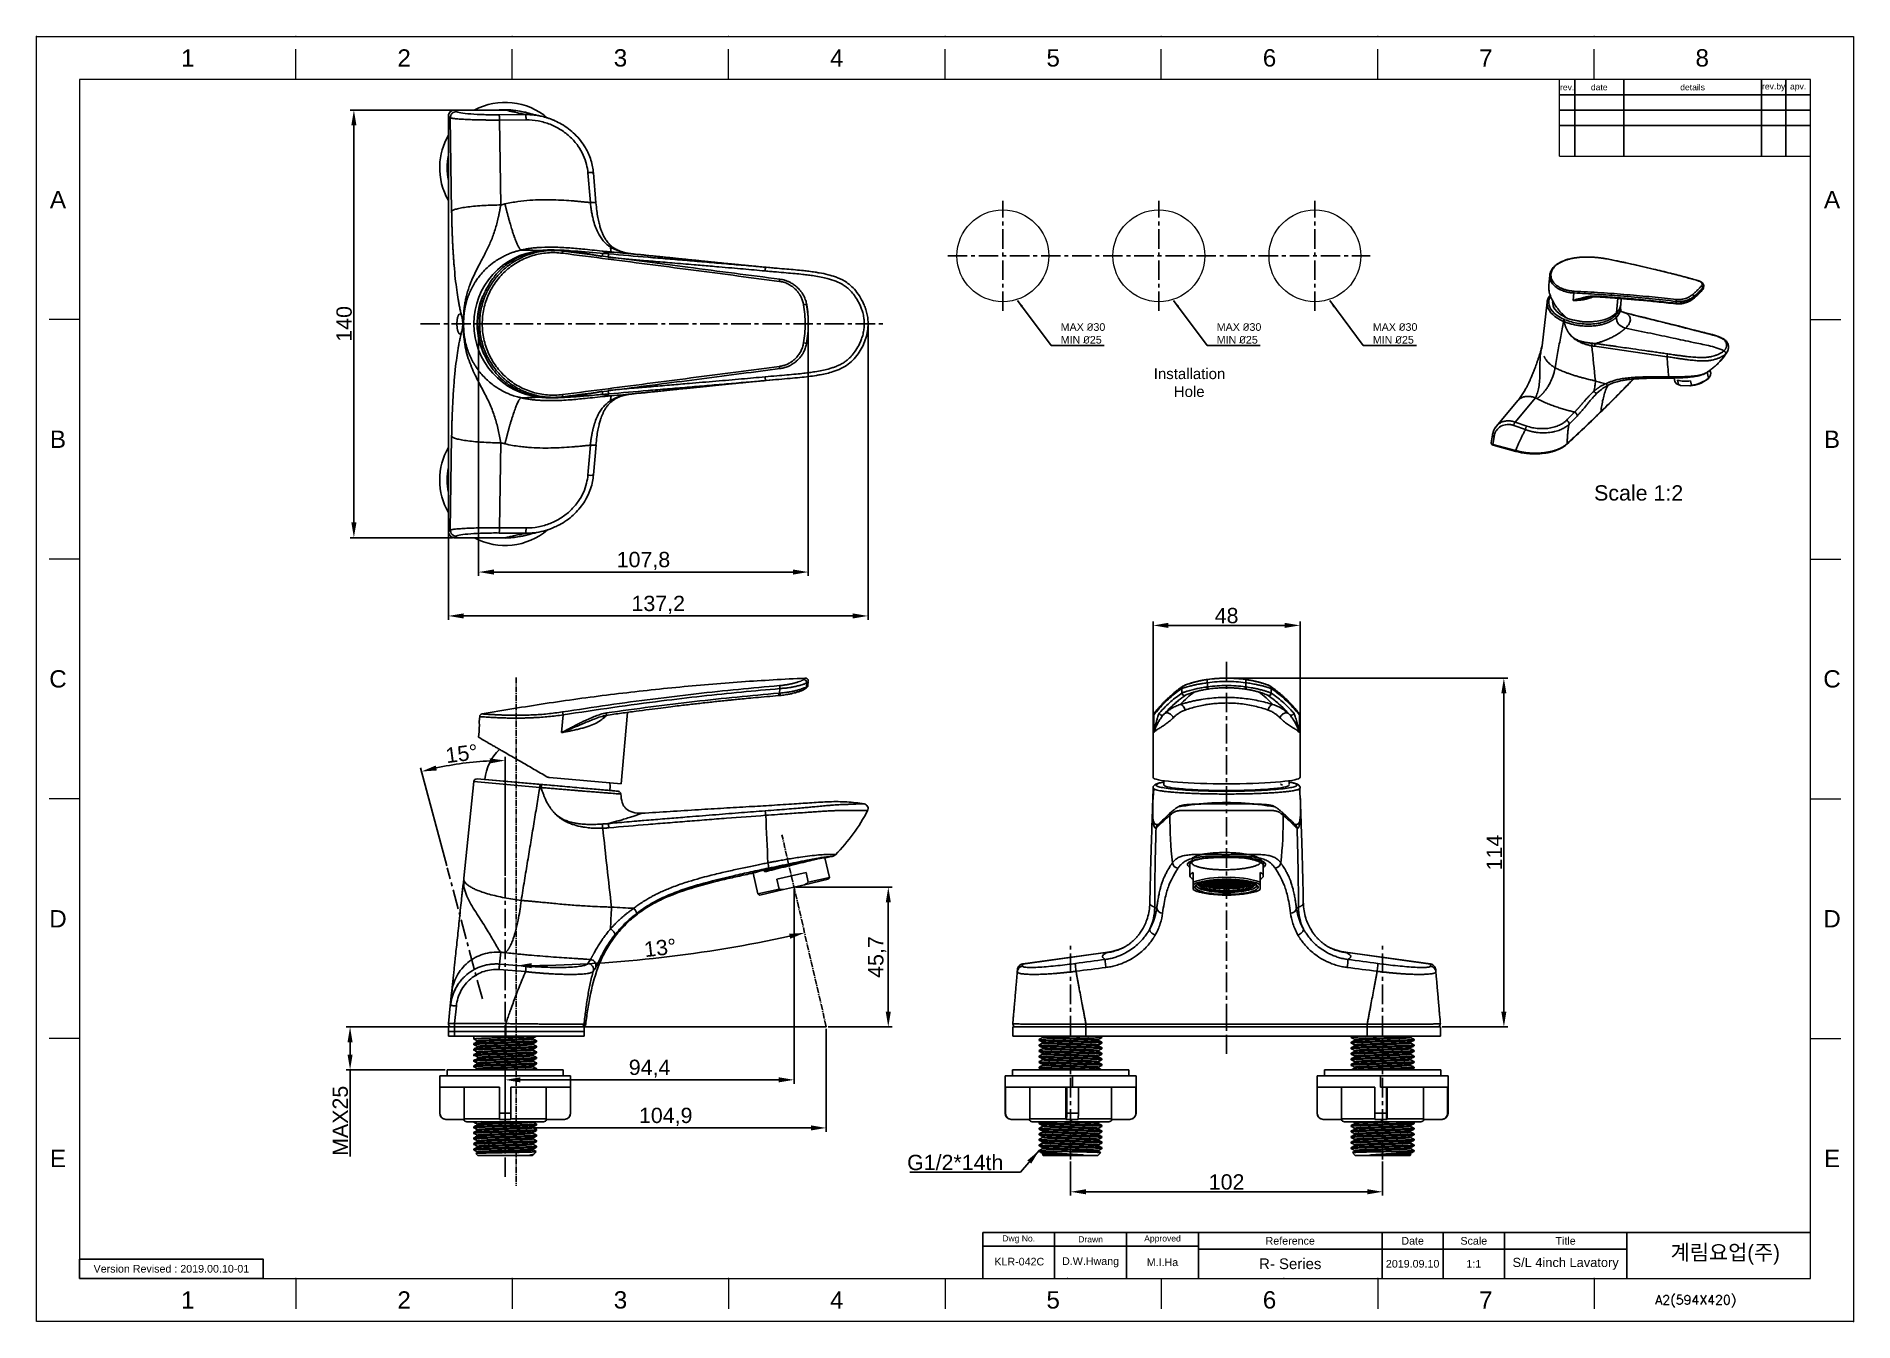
# Model space of a CAD drawing. Header units: millimetres. Extents: x 1243 to 1837, y -609 to -189.
import ezdxf

# ---------------------------------------------------------------- set-up
doc = ezdxf.new("R2010")
doc.units = ezdxf.units.MM
doc.header["$LTSCALE"] = 0.1
doc.linetypes.add('CENTER2', pattern=[28.575, 19.05, -3.175, 3.175, -3.175])
doc.linetypes.add('CENTERX2', pattern=[101.6, 63.5, -12.7, 12.7, -12.7])
doc.layers.get('0').update_dxf_attribs({"lineweight": 13})
for name, color, linetype in [('5', 2, 'Continuous'), ('CENTER', 1, 'CENTERX2'), ('Cneter', 1, 'CENTER2'), ('FORM', 7, 'Continuous'), ('TEXT', 2, 'Continuous')]:
    doc.layers.add(name, color=color, linetype=linetype)
doc.layers.add('DIM', color=3, linetype='Continuous', lineweight=9)
doc.styles.add('ROMANS', font='romans')
doc.styles.get("Standard").update_dxf_attribs({"font": 'arial.ttf'})
doc.dimstyles.new('ISO-25', dxfattribs={"dimtxt": 2.5, "dimasz": 2.5, "dimexe": 1.25, "dimexo": 0.625, "dimtad": 1, "dimdec": 1, "dimtxsty": 'Standard', "dimcen": 2.5, "dimadec": 0, "dimazin": 0, "dimtfac": 1, "dimtdec": 1, "dimtmove": 0, "dimatfit": 3, "dimfxl": 0, "dimarcsym": 0})

msp = doc.modelspace()

# ---------------------------------------------------------------- texts
at = {"char_height": 5.66, "attachment_point": 5}
for s, width, insert in [('1', 50, (1292.14, -196.06)), ('2', 50, (1362.85, -196.06)), ('3', 50, (1433.56, -196.06)), ('4', 50, (1504.26, -196.06)), ('5', 50, (1574.97, -196.06)), ('6', 50, (1645.68, -196.06)), ('7', 50, (1716.39, -196.06)), ('8', 50, (1787.09, -196.06)), ('A', 10, (1249.72, -242.3)), ('A', 10, (1829.52, -242.3)), ('B', 10, (1249.72, -320.64)), ('B', 10, (1829.52, -320.64)), ('C', 10, (1249.72, -398.98)), ('C', 10, (1829.52, -398.98)), ('D', 10, (1249.72, -477.33)), ('D', 10, (1829.52, -477.33)), ('E', 10, (1249.72, -555.67)), ('E', 10, (1829.52, -555.67)), ('1', 50, (1292.14, -601.91)), ('2', 50, (1362.85, -601.91)), ('3', 50, (1433.56, -601.91)), ('4', 50, (1504.26, -601.91)), ('5', 50, (1574.97, -601.91)), ('6', 50, (1645.68, -601.91)), ('7', 50, (1716.39, -601.91))]:
    msp.add_mtext_dynamic_manual_height_columns(s, width=width, gutter_width=12.5, heights=[0], dxfattribs=dict(at, insert=insert))
at = {"layer": '5', "style": 'ROMANS'}
msp.add_text(' A2(594X420)', height=3, dxfattribs=at).set_placement((1769.69, -603.36))
at = {"layer": 'DIM', "char_height": 2.5, "attachment_point": 7}
for insert in [(1577.42, -289.42), (1628.42, -289.42), (1679.42, -289.42)]:
    msp.add_mtext('MAX {\\fISOCPEUR|b0|i0|c0|p34;%%C}30\\PMIN {\\fISOCPEUR|b0|i0|c0|p34;%%C}25', dxfattribs=dict(at, insert=insert))
at = {"layer": 'DIM', "color": 3, "insert": (1558.69, -559.54), "char_height": 5, "attachment_point": 9}
msp.add_mtext('G1/2*14th', dxfattribs=at)
at = {"layer": 'TEXT'}
for s, width, insert, char_height, attachment_point in [('rev.', 5, (1742.95, -205.63), 2, 5), ('date', 16, (1753.45, -205.63), 2, 5), ('details', 45, (1783.95, -205.63), 2, 5), ('rev.by', 8, (1810.45, -205.63), 2, 5), ('apv.', 8, (1818.45, -205.63), 2, 5), ('{\\W2.03891; }Installation \\P{\\W6.86844; }Hole', 28.1224, (1605.08, -297.48), 3.5, 1), ('Scale 1:2', 29.9527, (1751.76, -335.67), 5, 1), ('Dwg No.', 23.5, (1563.7, -582.09), 2, 5), ('Drawn', 23.5, (1587.2, -582.09), 2, 5), ('Approved', 23.5, (1610.7, -582.09), 2, 5), ('Reference', 60, (1652.45, -582.59), 2.5, 5), ('Date', 20, (1692.45, -582.59), 2.5, 5), ('Scale', 20, (1712.45, -582.59), 2.5, 5), ('Title', 40, (1742.45, -582.59), 2.5, 5), ('D.W.Hwang', 23.5, (1587.2, -589.59), 2.5, 5), ('S/L 4inch Lavatory', 40, (1742.45, -590.09), 3, 5), ('Version Revised : 2019.00.10-01', 60, (1286.79, -591.72), 2.5, 5), ('KLR-042C', 23.5, (1563.89, -589.38), 2.5, 5), ('M.I.Ha', 23.5, (1610.7, -589.59), 2.5, 5), ('R- Series', 60, (1652.45, -590.09), 3.5, 5), ('2019.09.10', 20, (1692.45, -590.09), 2.5, 5), ('1:1', 20, (1712.45, -590.09), 2.5, 5)]:
    msp.add_mtext_dynamic_manual_height_columns(s, width=width, gutter_width=12.5, heights=[0], dxfattribs=dict(at, insert=insert, char_height=char_height, attachment_point=attachment_point))
at = {"layer": 'TEXT', "linetype": 'CENTERX2', "insert": (1794.62, -587.1), "char_height": 5, "attachment_point": 5}
msp.add_mtext_dynamic_manual_height_columns('{\\fHYGothic-Medium|b0|i0|c129|p18;계림요업(주)}', width=60, gutter_width=12.5, heights=[0], dxfattribs=at)

# ---------------------------------------------------------------- blocks, each defined once
blk = doc.blocks.new('*D50')
at = {"layer": 'Defpoints', "color": 0}
for p in [(1346.43, -213.07), (1379.33, -213.07), (1379.33, -352.82)]:
    blk.add_point(p, dxfattribs=at)
at = {"layer": 'DIM', "color": 3, "linetype": 'ByBlock', "lineweight": -2}
for p, q in [((1378.7, -213.07), (1345.18, -213.07)), ((1346.43, -347.82), (1346.43, -218.07)), ((1378.7, -352.82), (1345.18, -352.82))]:
    blk.add_line(p, q, dxfattribs=at)
at = {"layer": 'DIM', "color": 3}
for points in [[(1345.6, -218.07), (1347.27, -218.07), (1346.43, -213.07)], [(1345.6, -347.82), (1347.27, -347.82), (1346.43, -352.82)]]:
    blk.add_solid(points, dxfattribs=at)
at = {"layer": 'DIM', "color": 3, "insert": (1343.25, -282.94), "char_height": 5, "attachment_point": 5, "rotation": 90}
blk.add_mtext('140', dxfattribs=at)
blk = doc.blocks.new('*D51')
at = {"layer": 'Defpoints', "color": 0}
for p in [(1387.17, -282.95), (1494.95, -282.95), (1494.95, -364.04)]:
    blk.add_point(p, dxfattribs=at)
at = {"layer": 'DIM', "color": 3, "linetype": 'ByBlock', "lineweight": -2}
for p, q in [((1387.17, -283.57), (1387.17, -365.29)), ((1494.95, -283.57), (1494.95, -365.29)), ((1392.17, -364.04), (1489.95, -364.04))]:
    blk.add_line(p, q, dxfattribs=at)
at = {"layer": 'DIM', "color": 3}
for points in [[(1392.17, -363.2), (1392.17, -364.87), (1387.17, -364.04)], [(1489.95, -363.2), (1489.95, -364.87), (1494.95, -364.04)]]:
    blk.add_solid(points, dxfattribs=at)
at = {"layer": 'DIM', "color": 3, "insert": (1441.06, -360.41), "char_height": 5, "attachment_point": 5}
blk.add_mtext('107,8', dxfattribs=at)
blk = doc.blocks.new('*D52')
at = {"layer": 'Defpoints', "color": 0}
for p in [(1377.32, -282.95), (1514.48, -282.95), (1514.48, -378.38)]:
    blk.add_point(p, dxfattribs=at)
at = {"layer": 'DIM', "color": 3, "linetype": 'ByBlock', "lineweight": -2}
for p, q in [((1377.32, -283.57), (1377.32, -379.63)), ((1514.48, -283.57), (1514.48, -379.63)), ((1382.32, -378.38), (1509.48, -378.38))]:
    blk.add_line(p, q, dxfattribs=at)
at = {"layer": 'DIM', "color": 3}
for points in [[(1382.32, -377.55), (1382.32, -379.21), (1377.32, -378.38)], [(1509.48, -377.55), (1509.48, -379.21), (1514.48, -378.38)]]:
    blk.add_solid(points, dxfattribs=at)
at = {"layer": 'DIM', "color": 3, "insert": (1445.9, -374.75), "char_height": 5, "attachment_point": 5}
blk.add_mtext('137,2', dxfattribs=at)
blk = doc.blocks.new('*D53')
at = {"layer": 'Defpoints', "color": 0}
for p in [(1378.12, -512.67), (1345.18, -526.69), (1376.87, -526.69)]:
    blk.add_point(p, dxfattribs=at)
at = {"layer": 'DIM', "color": 3, "linetype": 'ByBlock', "lineweight": -2}
for p, q in [((1377.5, -512.67), (1343.93, -512.67)), ((1345.18, -517.67), (1345.18, -521.69)), ((1376.24, -526.69), (1343.93, -526.69)), ((1345.18, -526.69), (1345.18, -555.04))]:
    blk.add_line(p, q, dxfattribs=at)
at = {"layer": 'DIM', "color": 3}
for points in [[(1344.34, -517.67), (1346.01, -517.67), (1345.18, -512.67)], [(1344.34, -521.69), (1346.01, -521.69), (1345.18, -526.69)]]:
    blk.add_solid(points, dxfattribs=at)
at = {"layer": 'DIM', "color": 3, "insert": (1342, -543.36), "char_height": 5, "attachment_point": 5, "rotation": 90}
blk.add_mtext('MAX25', dxfattribs=at)
blk = doc.blocks.new('*D54')
at = {"layer": 'Defpoints', "color": 0}
for p in [(1386.66, -426.03), (1376.94, -460.69), (1395.87, -463.88), (1388.41, -503.49), (1395.87, -561.76)]:
    blk.add_point(p, dxfattribs=at)
at = {"layer": 'DIM', "color": 3, "linetype": 'ByBlock', "lineweight": -2}
for p, q in [((1395.87, -463.26), (1395.87, -424.38)), ((1376.78, -460.09), (1368.18, -428.02))]:
    blk.add_line(p, q, dxfattribs=at)
blk.add_arc((1395.87, -531.35), 105.72, 92.71015, 102.28985, dxfattribs=at)
at = {"layer": 'DIM', "color": 3}
for points in [[(1373.56, -428.86), (1373.17, -427.24), (1368.51, -429.23)], [(1390.85, -424.92), (1390.89, -426.58), (1395.87, -425.63)]]:
    blk.add_solid(points, dxfattribs=at)
at = {"layer": 'DIM', "color": 3, "insert": (1381.66, -423.38), "char_height": 5, "attachment_point": 5, "rotation": 7.5}
blk.add_mtext('15°', dxfattribs=at)
blk = doc.blocks.new('*D55')
at = {"layer": 'Defpoints', "color": 0}
for p in [(1490.27, -467.01), (1395.87, -512.69), (1490.27, -529.97)]:
    blk.add_point(p, dxfattribs=at)
at = {"layer": 'DIM', "color": 3, "linetype": 'ByBlock', "lineweight": -2}
for p, q in [((1490.27, -467.63), (1490.27, -531.22)), ((1395.87, -513.31), (1395.87, -531.22)), ((1400.87, -529.97), (1485.27, -529.97))]:
    blk.add_line(p, q, dxfattribs=at)
at = {"layer": 'DIM', "color": 3}
for points in [[(1400.87, -529.14), (1400.87, -530.8), (1395.87, -529.97)], [(1485.27, -529.14), (1485.27, -530.8), (1490.27, -529.97)]]:
    blk.add_solid(points, dxfattribs=at)
at = {"layer": 'DIM', "color": 3, "insert": (1443.07, -526.34), "char_height": 5, "attachment_point": 5}
blk.add_mtext('94,4', dxfattribs=at)
blk = doc.blocks.new('*D56')
at = {"layer": 'Defpoints', "color": 0}
for p in [(1395.87, -512.69), (1500.82, -512.69), (1500.82, -545.68)]:
    blk.add_point(p, dxfattribs=at)
at = {"layer": 'DIM', "color": 3, "linetype": 'ByBlock', "lineweight": -2}
for p, q in [((1395.87, -513.31), (1395.87, -546.93)), ((1500.82, -513.31), (1500.82, -546.93)), ((1400.87, -545.68), (1495.82, -545.68))]:
    blk.add_line(p, q, dxfattribs=at)
at = {"layer": 'DIM', "color": 3}
for points in [[(1400.87, -544.85), (1400.87, -546.51), (1395.87, -545.68)], [(1495.82, -544.85), (1495.82, -546.51), (1500.82, -545.68)]]:
    blk.add_solid(points, dxfattribs=at)
at = {"layer": 'DIM', "color": 3, "insert": (1448.34, -542.05), "char_height": 5, "attachment_point": 5}
blk.add_mtext('104,9', dxfattribs=at)
blk = doc.blocks.new('*D57')
at = {"layer": 'Defpoints', "color": 0}
for p in [(1490.27, -467.01), (1521.08, -467.01), (1500.82, -512.69)]:
    blk.add_point(p, dxfattribs=at)
at = {"layer": 'DIM', "color": 3, "linetype": 'ByBlock', "lineweight": -2}
for p, q in [((1490.9, -467.01), (1522.33, -467.01)), ((1521.08, -507.69), (1521.08, -472.01)), ((1501.44, -512.69), (1522.33, -512.69))]:
    blk.add_line(p, q, dxfattribs=at)
at = {"layer": 'DIM', "color": 3}
for points in [[(1520.25, -472.01), (1521.92, -472.01), (1521.08, -467.01)], [(1520.25, -507.69), (1521.92, -507.69), (1521.08, -512.69)]]:
    blk.add_solid(points, dxfattribs=at)
at = {"layer": 'DIM', "color": 3, "insert": (1517.46, -489.85), "char_height": 5, "attachment_point": 5, "rotation": 90}
blk.add_mtext('45,7', dxfattribs=at)
blk = doc.blocks.new('*D58')
at = {"layer": 'Defpoints', "color": 0}
for p in [(1399.49, -398.53), (1486.34, -449.96), (1431.14, -491.49), (1500.82, -512.69), (1399.49, -564.65)]:
    blk.add_point(p, dxfattribs=at)
at = {"layer": 'DIM', "color": 3, "linetype": 'ByBlock', "lineweight": -2}
blk.add_arc((1399.49, -73.78), 418.91, 270.68386, 282.31614, dxfattribs=at)
at = {"layer": 'DIM', "color": 3}
for points in [[(1488.66, -482.24), (1489.03, -483.86), (1493.72, -481.95)], [(1404.49, -493.49), (1404.48, -491.83), (1399.49, -492.69)]]:
    blk.add_solid(points, dxfattribs=at)
at = {"layer": 'DIM', "color": 3, "insert": (1446.55, -486.84), "char_height": 5, "attachment_point": 5, "rotation": 6.5}
blk.add_mtext('13°', dxfattribs=at)
blk = doc.blocks.new('*D59')
at = {"layer": 'Defpoints', "color": 0}
for p in [(1580.65, -556.01), (1682.65, -556.01), (1682.65, -566.55)]:
    blk.add_point(p, dxfattribs=at)
at = {"layer": 'DIM', "color": 3, "linetype": 'ByBlock', "lineweight": -2}
for p, q in [((1580.65, -556.63), (1580.65, -567.8)), ((1682.65, -556.63), (1682.65, -567.8)), ((1585.65, -566.55), (1677.65, -566.55))]:
    blk.add_line(p, q, dxfattribs=at)
at = {"layer": 'DIM', "color": 3}
for points in [[(1585.65, -565.72), (1585.65, -567.38), (1580.65, -566.55)], [(1677.65, -565.72), (1677.65, -567.38), (1682.65, -566.55)]]:
    blk.add_solid(points, dxfattribs=at)
at = {"layer": 'DIM', "color": 3, "insert": (1631.65, -563.37), "char_height": 5, "attachment_point": 5}
blk.add_mtext('102', dxfattribs=at)
blk = doc.blocks.new('*D60')
at = {"layer": 'Defpoints', "color": 0}
for p in [(1631.65, -398.7), (1722.27, -398.7), (1701.52, -512.69)]:
    blk.add_point(p, dxfattribs=at)
at = {"layer": 'DIM', "color": 3, "linetype": 'ByBlock', "lineweight": -2}
for p, q in [((1632.27, -398.7), (1723.52, -398.7)), ((1722.27, -507.69), (1722.27, -403.7)), ((1702.15, -512.69), (1723.52, -512.69))]:
    blk.add_line(p, q, dxfattribs=at)
at = {"layer": 'DIM', "color": 3}
for points in [[(1721.43, -403.7), (1723.1, -403.7), (1722.27, -398.7)], [(1721.43, -507.69), (1723.1, -507.69), (1722.27, -512.69)]]:
    blk.add_solid(points, dxfattribs=at)
at = {"layer": 'DIM', "color": 3, "insert": (1719.13, -455.69), "char_height": 5, "attachment_point": 5, "rotation": 90}
blk.add_mtext('114', dxfattribs=at)
blk = doc.blocks.new('*D61')
at = {"layer": 'Defpoints', "color": 0}
for p in [(1655.65, -381.47), (1607.65, -421.13), (1655.65, -421.13)]:
    blk.add_point(p, dxfattribs=at)
at = {"layer": 'DIM', "color": 3, "linetype": 'ByBlock', "lineweight": -2}
for p, q in [((1607.65, -420.51), (1607.65, -380.22)), ((1612.65, -381.47), (1650.65, -381.47)), ((1655.65, -420.51), (1655.65, -380.22))]:
    blk.add_line(p, q, dxfattribs=at)
at = {"layer": 'DIM', "color": 3}
for points in [[(1612.65, -380.63), (1612.65, -382.3), (1607.65, -381.47)], [(1650.65, -380.63), (1650.65, -382.3), (1655.65, -381.47)]]:
    blk.add_solid(points, dxfattribs=at)
at = {"layer": 'DIM', "color": 3, "insert": (1631.65, -378.29), "char_height": 5, "attachment_point": 5}
blk.add_mtext('48', dxfattribs=at)

# ---------------------------------------------------------------- dimensions: what is measured, and where the dimension line sits
at = {"layer": 'DIM', "color": 7}
for base, p1, p2, text, picture, middle in [((1346.43, -213.07), (1379.33, -352.82), (1379.33, -213.07), '140', '*D50', (1343.25, -282.94)), ((1345.18, -526.69), (1378.12, -512.67), (1376.87, -526.69), 'MAX25', '*D53', (1342, -543.36))]:
    dim = msp.add_linear_dim(base=base, p1=p1, p2=p2, angle=90, text=text, dimstyle='ISO-25', override={"dimtxt": 5, "dimasz": 5, "dimcen": 5, "dimclrd": 3, "dimclre": 3, "dimclrt": 3, "dimfxl": 1.25, "dimarcsym": 1}, dxfattribs=at)
    dim.commit()
    dim.dimension.update_dxf_attribs({"geometry": picture, "text_midpoint": middle})
for base, p1, p2, picture, middle in [((1514.48, -378.38), (1377.32, -282.95), (1514.48, -282.95), '*D52', (1445.9, -374.75)), ((1494.95, -364.04), (1387.17, -282.95), (1494.95, -282.95), '*D51', (1441.06, -360.41)), ((1655.65, -381.47), (1607.65, -421.13), (1655.65, -421.13), '*D61', (1631.65, -378.29)), ((1490.27, -529.97), (1395.87, -512.69), (1490.27, -467.01), '*D55', (1443.07, -526.34)), ((1500.8177, -545.6812), (1395.869, -512.6856), (1500.8177, -512.6856), '*D56', (1448.3433, -542.0514)), ((1682.65, -566.55), (1580.65, -556.01), (1682.65, -556.01), '*D59', (1631.65, -563.37))]:
    dim = msp.add_linear_dim(base=base, p1=p1, p2=p2, dimstyle='ISO-25', override={"dimtxt": 5, "dimasz": 5, "dimcen": 5, "dimclrd": 3, "dimclre": 3, "dimclrt": 3, "dimfxl": 1.25, "dimarcsym": 1}, dxfattribs=at)
    dim.commit()
    dim.dimension.update_dxf_attribs({"geometry": picture, "text_midpoint": middle})
for base, line1, line2, picture, middle in [((1431.14, -491.49), ((1399.49, -398.53), (1399.49, -564.65)), ((1500.82, -512.69), (1486.34, -449.96)), '*D58', (1446.55, -486.84)), ((1386.66, -426.03), ((1395.87, -463.88), (1395.87, -561.76)), ((1388.41, -503.49), (1376.94, -460.69)), '*D54', (1381.66, -423.38))]:
    dim = msp.add_angular_dim_2l(base=base, line1=line1, line2=line2, dimstyle='ISO-25', override={"dimtxt": 5, "dimasz": 5, "dimcen": 5, "dimclrd": 3, "dimclre": 3, "dimclrt": 3, "dimfxl": 1.25, "dimarcsym": 1}, dxfattribs=at)
    dim.commit()
    dim.dimension.update_dxf_attribs({"geometry": picture, "text_midpoint": middle})
for base, p1, p2, picture, middle in [((1722.27, -398.7), (1701.52, -512.69), (1631.65, -398.7), '*D60', (1719.13, -455.69)), ((1521.08, -467.01), (1500.82, -512.69), (1490.27, -467.01), '*D57', (1517.46, -489.85))]:
    dim = msp.add_linear_dim(base=base, p1=p1, p2=p2, angle=90, dimstyle='ISO-25', override={"dimtxt": 5, "dimasz": 5, "dimcen": 5, "dimclrd": 3, "dimclre": 3, "dimclrt": 3, "dimfxl": 1.25, "dimarcsym": 1}, dxfattribs=at)
    dim.commit()
    dim.dimension.update_dxf_attribs({"geometry": picture, "text_midpoint": middle})

# ---------------------------------------------------------------- linework, layer by layer
for p, q in [((1327.5, -203.13), (1327.5, -193.13)), ((1398.2, -203.13), (1398.2, -193.13)), ((1468.91, -203.13), (1468.91, -193.13)), ((1539.62, -203.13), (1539.62, -193.13)), ((1610.32, -203.13), (1610.32, -193.13)), ((1681.03, -203.13), (1681.03, -193.13)), ((1751.74, -203.13), (1751.74, -193.13)), ((1822.45, -203.13), (1256.79, -203.13)), ((1256.79, -203.13), (1256.79, -594.84)), ((1740.45, -228.13), (1740.45, -203.13)), ((1822.45, -594.84), (1822.45, -203.13)), ((1740.45, -228.13), (1822.45, -228.13)), ((1256.79, -281.47), (1246.79, -281.47)), ((1822.45, -281.47), (1832.45, -281.47)), ((1256.79, -359.81), (1246.79, -359.81)), ((1822.45, -359.81), (1832.45, -359.81)), ((1256.79, -438.16), (1246.79, -438.16)), ((1822.45, -438.16), (1832.45, -438.16)), ((1256.79, -516.5), (1246.79, -516.5)), ((1822.45, -516.5), (1832.45, -516.5)), ((1256.79, -594.84), (1822.45, -594.84)), ((1327.5, -594.84), (1327.5, -604.84)), ((1398.2, -594.84), (1398.2, -604.84)), ((1468.91, -594.84), (1468.91, -604.84)), ((1539.62, -594.84), (1539.62, -604.84)), ((1610.32, -594.84), (1610.32, -604.84)), ((1681.03, -594.84), (1681.03, -604.84)), ((1751.74, -594.84), (1751.74, -604.84))]:
    msp.add_line(p, q)
at = {"color": 7, "linetype": 'Continuous', "lineweight": 25}
for p, q in [((1379.31, -213.07), (1396.07, -213.07)), ((1379.92, -213.57), (1379.31, -213.07)), ((1379.31, -213.07), (1379.31, -213.07)), ((1377.31, -215.06), (1377.31, -350.83)), ((1377.32, -350.83), (1377.32, -215.06)), ((1377.93, -215.57), (1377.32, -215.06)), ((1377.93, -215.57), (1378.38, -246.17)), ((1402.55, -214.55), (1393.88, -214.61)), ((1402.71, -216.27), (1394.03, -216.33)), ((1394.03, -216.33), (1394.44, -244.08)), ((1425.55, -243.41), (1424.73, -233.59)), ((1424.73, -233.65), (1424.73, -233.68)), ((1407.15, -259.01), (1407.19, -259.01)), ((1409.91, -258.95), (1409.51, -258.95)), ((1411.65, -258.95), (1409.9, -258.95)), ((1427.74, -259.89), (1426.94, -259.82)), ((1428.46, -259.96), (1427.73, -259.9)), ((1427.74, -259.91), (1427.74, -259.89)), ((1428.46, -259.96), (1427.74, -259.89)), ((1429.75, -260.07), (1428.46, -259.96)), ((1484.69, -264.76), (1481.15, -264.45)), ((1737.25, -267.04), (1736.95, -270.29)), ((1755.62, -261.67), (1755.98, -261.73)), ((1756.06, -261.73), (1755.68, -261.67)), ((1744.92, -275.26), (1745.14, -272.85)), ((1787.22, -271.81), (1787.23, -271.8)), ((1787.23, -271.8), (1787.26, -271.76)), ((1787.25, -271.77), (1787.27, -271.74)), ((1787.3, -271.64), (1787.35, -271.08)), ((1787.54, -271.11), (1787.59, -270.54)), ((1736.41, -275.86), (1734.8, -290.08)), ((1736.4, -275.95), (1736.41, -275.86)), ((1738.24, -275.44), (1738.22, -275.73)), ((1749.46, -274.33), (1748.96, -274.44)), ((1759.09, -279.37), (1759.53, -274.58)), ((1760.46, -276.7), (1760.65, -274.67)), ((1761.64, -279.25), (1760.63, -278.89)), ((1761.49, -279.24), (1760.66, -278.93)), ((1778.52, -276.39), (1778.64, -276.41)), ((1778.6, -275.59), (1778.55, -276.21)), ((1778.64, -276.41), (1778.73, -276.42)), ((1784.27, -274.68), (1784.33, -274.63)), ((1784.33, -274.63), (1784.35, -274.61)), ((1784.38, -274.49), (1784.43, -273.93)), ((1382, -282.95), (1380.11, -282.95)), ((1387.34, -279.7), (1387.17, -279.7)), ((1387.4, -282.95), (1387.54, -282.95)), ((1741.71, -282.24), (1741.73, -282.12)), ((1761.49, -279.24), (1761.59, -279.24)), ((1762.4, -279.46), (1761.59, -279.24)), ((1784.06, -284.84), (1784.07, -284.85)), ((1387.34, -286.2), (1387.17, -286.2)), ((1734.79, -290.17), (1734.8, -290.08)), ((1792.26, -295.81), (1792.15, -295.92)), ((1481.15, -301.44), (1484.69, -301.13)), ((1764.36, -301.27), (1764.61, -300.97)), ((1764.54, -300.97), (1764.44, -301.11)), ((1764.44, -301.11), (1764.46, -300.98)), ((1777.91, -300.63), (1778.15, -301.72)), ((1779.34, -302.8), (1779.01, -301.33)), ((1779.03, -302.66), (1779.28, -302.79)), ((1783.24, -301.53), (1783.57, -303)), ((1788.74, -298.7), (1789.18, -300.65)), ((1789.3, -300.55), (1789.01, -300.87)), ((1789.18, -300.65), (1789.01, -300.87)), ((1789.3, -300.55), (1789.47, -300.33)), ((1789.86, -299.1), (1789.63, -298.08)), ((1407.15, -306.88), (1407.19, -306.88)), ((1409.51, -306.94), (1409.91, -306.95)), ((1409.9, -306.95), (1411.65, -306.95)), ((1426.94, -306.07), (1427.74, -306)), ((1427.73, -305.99), (1428.46, -305.93)), ((1427.74, -306), (1428.46, -305.93)), ((1427.74, -305.98), (1427.74, -306)), ((1428.46, -305.93), (1429.75, -305.82)), ((1726.85, -307.99), (1719.83, -316.35)), ((1725.95, -315.01), (1732.61, -307.07)), ((1751.84, -306.51), (1752.71, -305.59)), ((1752.67, -305.63), (1752.7, -305.62)), ((1752.7, -305.62), (1753.28, -305.09)), ((1753.28, -305.09), (1753.43, -304.95)), ((1783.02, -303.2), (1779.99, -303.05)), ((1377.93, -350.32), (1378.38, -319.72)), ((1718.55, -319.21), (1718.16, -321.81)), ((1718.68, -322.32), (1719.07, -319.8)), ((1719.71, -316.55), (1719.86, -316.37)), ((1725.49, -316.15), (1729.31, -317.5)), ((1725.95, -315.01), (1729.77, -316.35)), ((1394.03, -349.56), (1394.44, -321.81)), ((1424.74, -332.24), (1425.56, -322.42)), ((1726.09, -324.33), (1718.68, -322.32)), ((1718.78, -322.61), (1726.2, -324.63)), ((1377.32, -350.83), (1377.93, -350.32)), ((1394.03, -349.56), (1402.71, -349.62)), ((1379.31, -352.82), (1379.92, -352.32)), ((1396.07, -352.82), (1379.31, -352.82)), ((1379.31, -352.82), (1379.31, -352.82)), ((1393.88, -351.28), (1402.55, -351.34)), ((1485.65, -402.12), (1485.52, -403.6)), ((1494, -402.13), (1494.04, -402.09)), ((1494.04, -402.09), (1494.05, -402.08)), ((1494.3, -401.56), (1494.42, -400.22)), ((1494.84, -401.11), (1494.95, -399.78)), ((1617.04, -403.6), (1617.04, -402.12)), ((1625.38, -399.16), (1625.42, -399.14)), ((1625.39, -401.56), (1625.39, -400.22)), ((1625.63, -402.28), (1625.47, -402.3)), ((1625.72, -402.27), (1625.63, -402.28)), ((1637.66, -402.28), (1637.58, -402.27)), ((1637.82, -402.3), (1637.66, -402.28)), ((1637.91, -399.16), (1637.88, -399.14)), ((1637.9, -401.56), (1637.9, -400.22)), ((1646.25, -402.12), (1646.25, -403.6)), ((1485.23, -404.41), (1485.48, -404.39)), ((1485.48, -404.39), (1485.67, -404.37)), ((1614.66, -407.05), (1614.52, -407.17)), ((1615.91, -405.98), (1614.66, -407.05)), ((1618.26, -404.27), (1618.24, -404.28)), ((1618.28, -404.25), (1618.26, -404.27)), ((1630.61, -405.03), (1631.74, -405.01)), ((1645.06, -404.28), (1645.04, -404.27)), ((1648.63, -407.05), (1647.38, -405.98)), ((1648.77, -407.17), (1648.63, -407.05)), ((1651.22, -409.79), (1651.85, -410.27)), ((1387.4, -412.86), (1387.54, -411.28)), ((1414.32, -416.48), (1414.83, -410.71)), ((1433.8, -433.23), (1435.85, -409.9)), ((1607.65, -431.14), (1607.65, -411.12)), ((1607.85, -410.71), (1607.85, -416.48)), ((1611, -410.68), (1611.45, -410.27)), ((1651.85, -410.27), (1652.3, -410.68)), ((1655.44, -416.48), (1655.44, -410.71)), ((1655.65, -411.12), (1655.65, -431.14)), ((1387.34, -416.12), (1387.17, -418.02)), ((1385.63, -432.51), (1382.31, -464.11)), ((1407.38, -433.43), (1386.71, -431.62)), ((1413.24, -433.94), (1389.26, -431.84)), ((1410.34, -431.18), (1433.8, -433.23)), ((1607.65, -431.18), (1607.65, -431.09)), ((1655.65, -431.09), (1655.64, -431.18)), ((1407.15, -434.7), (1407.19, -434.4)), ((1427.21, -435.16), (1427.21, -435.16)), ((1432.84, -435.67), (1432.71, -435.66)), ((1433.17, -435.84), (1432.96, -435.7)), ((1433.68, -436.57), (1433.62, -436.57)), ((1433.62, -436.57), (1433.68, -436.57)), ((1607.52, -439.17), (1607.86, -434.92)), ((1607.88, -433.86), (1608.05, -433.67)), ((1655.24, -433.67), (1655.42, -433.86)), ((1655.43, -434.91), (1655.77, -439.17)), ((1655.6, -436.99), (1655.58, -434.7)), ((1617.45, -440.21), (1617.81, -440.13)), ((1645.48, -440.13), (1645.84, -440.21)), ((1654.11, -446.47), (1653.89, -446.42)), ((1653.93, -446.49), (1654.11, -446.48)), ((1631.65, -457.29), (1631.65, -457.31)), ((1478.47, -469.22), (1476.89, -462.4)), ((1480.62, -462), (1480.49, -461.44)), ((1480.95, -461.57), (1480.62, -462)), ((1480.91, -461.37), (1480.95, -461.57)), ((1494.2, -462.2), (1484.63, -464.41)), ((1494.2, -462.2), (1494.94, -465.42)), ((1500.37, -457.38), (1501.85, -463.82)), ((1619.42, -459), (1619.44, -459.06)), ((1619.85, -459.1), (1619.65, -458.66)), ((1619.65, -463.31), (1619.65, -459.53)), ((1619.94, -458.96), (1619.73, -458.79)), ((1620.88, -458.32), (1620.69, -458.2)), ((1620.88, -458.32), (1620.7, -458.21)), ((1620.7, -465.42), (1620.7, -462.2)), ((1642.6, -462.2), (1642.6, -465.42)), ((1643.67, -458.67), (1643.6, -458.75)), ((1643.65, -459.05), (1643.65, -459.15)), ((1643.65, -460.02), (1643.65, -463.31)), ((1643.86, -459.06), (1643.87, -459)), ((1382.33, -464.56), (1382.28, -464.75)), ((1382.33, -464.54), (1382.31, -464.11)), ((1382.32, -464.58), (1382.31, -464.11)), ((1382.34, -465.03), (1382.33, -464.75)), ((1382.34, -465.03), (1382.33, -464.75)), ((1485.38, -467.63), (1478.47, -469.22)), ((1486.85, -467.8), (1479.07, -469.6)), ((1485.38, -467.63), (1484.63, -464.41)), ((1493.7, -466.22), (1486.85, -467.8)), ((1501.48, -464.42), (1493.7, -466.22)), ((1501.85, -463.82), (1494.94, -465.42)), ((1501.85, -463.82), (1501.48, -464.42)), ((1620.7, -467.8), (1620.7, -466.22)), ((1623.06, -466.04), (1623.65, -466.42)), ((1624.14, -467.05), (1623.44, -466.62)), ((1624.27, -466.14), (1623.79, -466.08)), ((1623.85, -466.02), (1624.4, -466.09)), ((1623.86, -466.09), (1623.86, -466.35)), ((1623.86, -466.35), (1624.27, -466.3)), ((1624.4, -466.35), (1623.92, -466.41)), ((1624.4, -465.78), (1624.11, -465.82)), ((1624.27, -466.14), (1624.27, -466.3)), ((1624.33, -466.36), (1624.33, -466.66)), ((1624.33, -466.66), (1624.99, -466.58)), ((1625, -465.86), (1624.4, -465.78)), ((1624.4, -465.78), (1624.4, -466.09)), ((1624.4, -466.09), (1625, -466.02)), ((1624.99, -466.42), (1624.4, -466.35)), ((1624.52, -465.73), (1624.52, -465.61)), ((1624.52, -465.73), (1625.12, -465.81)), ((1625.12, -466.06), (1624.52, -466.14)), ((1624.52, -466.3), (1624.52, -466.14)), ((1624.52, -466.14), (1624.52, -466.3)), ((1624.52, -466.3), (1625.12, -466.38)), ((1625.12, -466.63), (1624.52, -466.71)), ((1624.52, -466.76), (1624.52, -466.71)), ((1625.12, -465.5), (1624.62, -465.56)), ((1624.93, -466.65), (1624.93, -466.92)), ((1624.93, -466.92), (1625.12, -466.94)), ((1624.99, -466.42), (1624.99, -466.58)), ((1624.99, -466.42), (1624.99, -466.58)), ((1625, -465.86), (1625, -466.02)), ((1625.72, -465.58), (1625.12, -465.5)), ((1625.12, -465.81), (1625.12, -465.5)), ((1625.12, -465.81), (1625.72, -465.73)), ((1625.72, -466.14), (1625.12, -466.06)), ((1625.12, -466.06), (1625.12, -466.38)), ((1625.12, -466.38), (1625.72, -466.3)), ((1625.72, -466.71), (1625.12, -466.63)), ((1625.12, -466.63), (1625.12, -466.94)), ((1625.12, -466.94), (1625.72, -466.86)), ((1625.85, -466.91), (1625.19, -467)), ((1625.25, -465.45), (1625.25, -465.35)), ((1625.25, -465.45), (1625.85, -465.53)), ((1625.85, -465.78), (1625.25, -465.86)), ((1625.25, -466.02), (1625.25, -465.86)), ((1625.25, -466.02), (1625.85, -466.09)), ((1625.85, -466.35), (1625.25, -466.42)), ((1625.25, -466.58), (1625.25, -466.42)), ((1625.25, -466.58), (1625.85, -466.66)), ((1625.85, -465.22), (1625.58, -465.25)), ((1625.72, -465.58), (1625.72, -465.73)), ((1625.72, -465.58), (1625.72, -465.73)), ((1625.72, -466.14), (1625.72, -466.3)), ((1625.72, -466.71), (1625.72, -466.86)), ((1626.45, -465.29), (1625.85, -465.22)), ((1625.85, -465.22), (1625.85, -465.53)), ((1625.85, -465.53), (1626.45, -465.45)), ((1626.45, -465.86), (1625.85, -465.78)), ((1625.85, -465.78), (1625.85, -466.09)), ((1625.85, -466.09), (1626.45, -466.02)), ((1626.45, -466.42), (1625.85, -466.35)), ((1625.85, -466.35), (1625.85, -466.66)), ((1625.85, -466.66), (1626.45, -466.58)), ((1626.45, -466.99), (1625.85, -466.91)), ((1625.97, -465.17), (1625.97, -465.16)), ((1625.97, -465.17), (1626.57, -465.25)), ((1626.57, -465.5), (1625.97, -465.58)), ((1625.97, -465.73), (1625.97, -465.58)), ((1625.97, -465.73), (1626.57, -465.81)), ((1626.57, -466.06), (1625.97, -466.14)), ((1625.97, -466.3), (1625.97, -466.14)), ((1625.97, -466.14), (1625.97, -466.3)), ((1625.97, -466.3), (1626.57, -466.38)), ((1626.57, -466.63), (1625.97, -466.71)), ((1625.97, -466.86), (1625.97, -466.71)), ((1625.97, -466.86), (1626.57, -466.94)), ((1625.98, -466.93), (1625.98, -467.21)), ((1625.98, -467.21), (1626.45, -467.15)), ((1626.57, -467.19), (1626.16, -467.25)), ((1626.45, -465.29), (1626.45, -465.45)), ((1626.45, -465.86), (1626.45, -466.02)), ((1626.45, -466.42), (1626.45, -466.58)), ((1626.45, -466.99), (1626.45, -467.15)), ((1626.57, -465.03), (1626.57, -465.25)), ((1626.57, -465.25), (1627.17, -465.17)), ((1627.17, -465.58), (1626.57, -465.5)), ((1626.57, -465.5), (1626.57, -465.81)), ((1626.57, -465.81), (1627.17, -465.73)), ((1627.17, -466.14), (1626.57, -466.06)), ((1626.57, -466.38), (1626.57, -466.06)), ((1626.57, -466.38), (1627.17, -466.3)), ((1627.17, -466.71), (1626.57, -466.63)), ((1626.57, -466.63), (1626.57, -466.94)), ((1626.57, -466.94), (1627.17, -466.86)), ((1627.17, -467.27), (1626.57, -467.19)), ((1627.3, -465.22), (1626.7, -465.29)), ((1626.7, -465.45), (1626.7, -465.29)), ((1626.7, -465.45), (1627.3, -465.53)), ((1627.3, -465.78), (1626.7, -465.86)), ((1626.7, -466.02), (1626.7, -465.86)), ((1626.7, -466.02), (1627.3, -466.09)), ((1627.3, -466.35), (1626.7, -466.42)), ((1626.7, -466.58), (1626.7, -466.42)), ((1626.7, -466.58), (1627.3, -466.66)), ((1627.3, -466.91), (1626.7, -466.99)), ((1626.7, -467.15), (1626.7, -466.99)), ((1626.7, -467.15), (1627.3, -467.22)), ((1627.17, -465.58), (1627.17, -465.73)), ((1627.17, -465.58), (1627.17, -465.73)), ((1627.17, -466.14), (1627.17, -466.3)), ((1627.17, -466.71), (1627.17, -466.86)), ((1627.17, -467.27), (1627.17, -467.43)), ((1627.17, -467.27), (1627.17, -467.43)), ((1627.9, -465.29), (1627.3, -465.22)), ((1627.3, -465.22), (1627.3, -465.53)), ((1627.3, -465.53), (1627.9, -465.45)), ((1627.9, -465.86), (1627.3, -465.78)), ((1627.3, -465.78), (1627.3, -466.09)), ((1627.3, -466.09), (1627.9, -466.02)), ((1627.9, -466.42), (1627.3, -466.35)), ((1627.3, -466.35), (1627.3, -466.66)), ((1627.3, -466.66), (1627.9, -466.58)), ((1627.9, -466.99), (1627.3, -466.91)), ((1627.3, -466.91), (1627.3, -467.22)), ((1627.3, -467.22), (1627.9, -467.15)), ((1628.02, -464.93), (1627.42, -465.01)), ((1627.42, -465.17), (1627.42, -465.01)), ((1627.42, -465.17), (1628.02, -465.25)), ((1628.02, -465.5), (1627.42, -465.58)), ((1627.42, -465.73), (1627.42, -465.58)), ((1627.42, -465.73), (1628.02, -465.81)), ((1628.02, -466.06), (1627.42, -466.14)), ((1627.42, -466.3), (1627.42, -466.14)), ((1627.42, -466.14), (1627.42, -466.3)), ((1627.42, -466.3), (1628.02, -466.38)), ((1628.02, -466.63), (1627.42, -466.71)), ((1627.42, -466.86), (1627.42, -466.71)), ((1627.42, -466.86), (1628.02, -466.94)), ((1628.02, -467.19), (1627.42, -467.27)), ((1627.42, -467.43), (1627.42, -467.27)), ((1627.42, -467.43), (1628.02, -467.51)), ((1627.9, -465.29), (1627.9, -465.45)), ((1627.9, -465.86), (1627.9, -466.02)), ((1627.9, -466.42), (1627.9, -466.58)), ((1627.9, -466.99), (1627.9, -467.15)), ((1628.62, -465.01), (1628.02, -464.93)), ((1628.02, -464.93), (1628.02, -465.25)), ((1628.02, -465.25), (1628.62, -465.17)), ((1628.62, -465.58), (1628.02, -465.5)), ((1628.02, -465.5), (1628.02, -465.81)), ((1628.02, -465.81), (1628.62, -465.73)), ((1628.62, -466.14), (1628.02, -466.06)), ((1628.02, -466.06), (1628.02, -466.38)), ((1628.02, -466.38), (1628.62, -466.3)), ((1628.62, -466.71), (1628.02, -466.63)), ((1628.02, -466.63), (1628.02, -466.94)), ((1628.02, -466.94), (1628.62, -466.86)), ((1628.62, -467.27), (1628.02, -467.19)), ((1628.02, -467.19), (1628.02, -467.51)), ((1628.02, -467.51), (1628.62, -467.43)), ((1628.75, -467.48), (1628.14, -467.56)), ((1628.15, -464.89), (1628.15, -464.82)), ((1628.15, -464.89), (1628.75, -464.96)), ((1628.75, -465.22), (1628.15, -465.29)), ((1628.15, -465.45), (1628.15, -465.29)), ((1628.15, -465.45), (1628.75, -465.53)), ((1628.75, -465.78), (1628.15, -465.86)), ((1628.15, -466.02), (1628.15, -465.86)), ((1628.15, -466.02), (1628.75, -466.09)), ((1628.75, -466.35), (1628.15, -466.42)), ((1628.15, -466.58), (1628.15, -466.42)), ((1628.15, -466.58), (1628.75, -466.66)), ((1628.75, -466.91), (1628.15, -466.99)), ((1628.15, -467.15), (1628.15, -466.99)), ((1628.15, -467.15), (1628.75, -467.22)), ((1628.62, -465.01), (1628.62, -465.17)), ((1628.62, -465.58), (1628.62, -465.73)), ((1628.62, -465.58), (1628.62, -465.73)), ((1628.62, -466.14), (1628.62, -466.3)), ((1628.62, -466.71), (1628.62, -466.86)), ((1628.62, -467.27), (1628.62, -467.43)), ((1628.75, -464.96), (1628.75, -464.77)), ((1628.75, -464.96), (1629.35, -464.89)), ((1629.35, -465.29), (1628.75, -465.22)), ((1628.75, -465.53), (1628.75, -465.22)), ((1628.75, -465.53), (1629.35, -465.45)), ((1629.35, -465.86), (1628.75, -465.78)), ((1628.75, -466.09), (1628.75, -465.78)), ((1628.75, -466.09), (1629.35, -466.02)), ((1629.35, -466.42), (1628.75, -466.35)), ((1628.75, -466.35), (1628.75, -466.66)), ((1628.75, -466.66), (1629.35, -466.58)), ((1629.35, -466.99), (1628.75, -466.91)), ((1628.75, -466.91), (1628.75, -467.22)), ((1628.75, -467.22), (1629.35, -467.15)), ((1629.35, -467.55), (1628.75, -467.48)), ((1629.47, -464.93), (1628.87, -465.01)), ((1628.87, -465.17), (1628.87, -465.01)), ((1628.87, -465.17), (1629.47, -465.25)), ((1629.47, -465.5), (1628.87, -465.58)), ((1628.87, -465.73), (1628.87, -465.58)), ((1628.87, -465.73), (1629.47, -465.81)), ((1629.47, -466.06), (1628.87, -466.14)), ((1628.87, -466.3), (1628.87, -466.14)), ((1628.87, -466.14), (1628.87, -466.3)), ((1628.87, -466.3), (1629.47, -466.38)), ((1629.47, -466.63), (1628.87, -466.71)), ((1628.87, -466.86), (1628.87, -466.71)), ((1628.87, -466.86), (1629.47, -466.94)), ((1629.47, -467.19), (1628.87, -467.27)), ((1628.87, -467.43), (1628.87, -467.27)), ((1628.87, -467.43), (1629.47, -467.51)), ((1629.35, -464.74), (1629.35, -464.89)), ((1629.35, -465.29), (1629.35, -465.45)), ((1629.35, -465.86), (1629.35, -466.02)), ((1629.35, -466.42), (1629.35, -466.58)), ((1629.35, -466.99), (1629.35, -467.15)), ((1629.35, -467.55), (1629.35, -467.66)), ((1630.07, -465.01), (1629.47, -464.93)), ((1629.47, -464.93), (1629.47, -465.25)), ((1629.47, -465.25), (1630.07, -465.17)), ((1630.07, -465.58), (1629.47, -465.5)), ((1629.47, -465.5), (1629.47, -465.81)), ((1629.47, -465.81), (1630.07, -465.73)), ((1630.07, -466.14), (1629.47, -466.06)), ((1629.47, -466.06), (1629.47, -466.38)), ((1629.47, -466.38), (1630.07, -466.3)), ((1630.07, -466.71), (1629.47, -466.63)), ((1629.47, -466.63), (1629.47, -466.94)), ((1629.47, -466.94), (1630.07, -466.86)), ((1630.07, -467.27), (1629.47, -467.19)), ((1629.47, -467.19), (1629.47, -467.51)), ((1629.47, -467.51), (1630.07, -467.43)), ((1629.6, -464.89), (1629.6, -464.73)), ((1629.6, -464.89), (1630.2, -464.96)), ((1630.2, -465.22), (1629.6, -465.29)), ((1629.6, -465.45), (1629.6, -465.29)), ((1629.6, -465.45), (1630.2, -465.53)), ((1630.2, -465.78), (1629.6, -465.86)), ((1629.6, -466.02), (1629.6, -465.86)), ((1629.6, -466.02), (1630.2, -466.09)), ((1630.2, -466.35), (1629.6, -466.42)), ((1629.6, -466.58), (1629.6, -466.42)), ((1629.6, -466.58), (1630.2, -466.66)), ((1630.2, -466.91), (1629.6, -466.99)), ((1629.6, -467.15), (1629.6, -466.99)), ((1629.6, -467.15), (1630.2, -467.22)), ((1630.18, -467.48), (1629.6, -467.55)), ((1629.6, -467.68), (1629.6, -467.55)), ((1630.07, -465.01), (1630.07, -465.17)), ((1630.07, -465.58), (1630.07, -465.73)), ((1630.07, -465.58), (1630.07, -465.73)), ((1630.07, -466.14), (1630.07, -466.3)), ((1630.07, -466.71), (1630.07, -466.86)), ((1630.07, -467.27), (1630.07, -467.43)), ((1630.79, -467.56), (1630.18, -467.48)), ((1630.2, -464.7), (1630.2, -464.96)), ((1630.2, -464.96), (1630.8, -464.89)), ((1630.8, -465.29), (1630.2, -465.22)), ((1630.2, -465.22), (1630.2, -465.53)), ((1630.2, -465.53), (1630.8, -465.45)), ((1630.8, -465.86), (1630.2, -465.78)), ((1630.2, -466.09), (1630.2, -465.78)), ((1630.2, -466.09), (1630.8, -466.02)), ((1630.8, -466.42), (1630.2, -466.35)), ((1630.2, -466.35), (1630.2, -466.66)), ((1630.2, -466.66), (1630.8, -466.58)), ((1630.8, -466.99), (1630.2, -466.91)), ((1630.2, -466.91), (1630.2, -467.22)), ((1630.2, -467.22), (1630.8, -467.15)), ((1630.92, -464.93), (1630.32, -465.01)), ((1630.32, -465.17), (1630.32, -465.01)), ((1630.32, -465.17), (1630.92, -465.25)), ((1630.92, -465.5), (1630.32, -465.58)), ((1630.32, -465.73), (1630.32, -465.58)), ((1630.32, -465.73), (1630.92, -465.81)), ((1630.92, -466.06), (1630.32, -466.14)), ((1630.32, -466.3), (1630.32, -466.14)), ((1630.32, -466.3), (1630.92, -466.38)), ((1630.92, -466.63), (1630.32, -466.71)), ((1630.32, -466.86), (1630.32, -466.71)), ((1630.32, -466.86), (1630.92, -466.94)), ((1630.92, -467.19), (1630.32, -467.27)), ((1630.32, -467.43), (1630.32, -467.27)), ((1630.32, -467.43), (1630.92, -467.51)), ((1630.8, -464.73), (1630.53, -464.69)), ((1630.79, -467.56), (1630.79, -467.73)), ((1630.8, -464.73), (1630.8, -464.89)), ((1630.8, -465.29), (1630.8, -465.45)), ((1630.8, -465.86), (1630.8, -466.02)), ((1630.8, -466.42), (1630.8, -466.58)), ((1630.8, -466.99), (1630.8, -467.15)), ((1631.52, -465.01), (1630.92, -464.93)), ((1630.92, -464.93), (1630.92, -465.25)), ((1630.92, -465.25), (1631.52, -465.17)), ((1631.52, -465.58), (1630.92, -465.5)), ((1630.92, -465.5), (1630.92, -465.81)), ((1630.92, -465.81), (1631.52, -465.73)), ((1631.52, -466.14), (1630.92, -466.06)), ((1630.92, -466.38), (1630.92, -466.06)), ((1630.92, -466.38), (1631.52, -466.3)), ((1631.52, -466.71), (1630.92, -466.63)), ((1630.92, -466.94), (1630.92, -466.63)), ((1630.92, -466.94), (1631.52, -466.86)), ((1631.52, -467.27), (1630.92, -467.19)), ((1630.92, -467.51), (1630.92, -467.19)), ((1630.92, -467.51), (1631.52, -467.43)), ((1631.42, -464.68), (1631.05, -464.73)), ((1631.05, -464.89), (1631.05, -464.73)), ((1631.05, -464.89), (1631.65, -464.96)), ((1631.65, -465.22), (1631.05, -465.29)), ((1631.05, -465.45), (1631.05, -465.29)), ((1631.05, -465.45), (1631.65, -465.53)), ((1631.65, -465.78), (1631.05, -465.86)), ((1631.05, -466.02), (1631.05, -465.86)), ((1631.05, -466.02), (1631.65, -466.09)), ((1631.65, -466.35), (1631.05, -466.42)), ((1631.05, -466.58), (1631.05, -466.42)), ((1631.05, -466.58), (1631.65, -466.66)), ((1631.65, -466.91), (1631.05, -466.99)), ((1631.05, -467.15), (1631.05, -466.99)), ((1631.05, -467.15), (1631.65, -467.22)), ((1631.65, -467.48), (1631.05, -467.55)), ((1631.05, -467.71), (1631.05, -467.55)), ((1631.05, -467.71), (1631.23, -467.73)), ((1631.23, -467.73), (1631.23, -467.53)), ((1631.52, -465.01), (1631.52, -465.17)), ((1631.52, -465.58), (1631.52, -465.73)), ((1631.52, -466.14), (1631.52, -466.3)), ((1631.52, -466.71), (1631.52, -466.86)), ((1631.52, -467.27), (1631.52, -467.43)), ((1631.65, -464.68), (1631.65, -464.96)), ((1631.65, -464.96), (1632.25, -464.89)), ((1632.25, -465.29), (1631.65, -465.22)), ((1631.65, -465.22), (1631.65, -465.53)), ((1631.65, -465.53), (1632.25, -465.45)), ((1632.25, -465.86), (1631.65, -465.78)), ((1631.65, -465.78), (1631.65, -466.09)), ((1631.65, -466.09), (1632.25, -466.02)), ((1632.25, -466.42), (1631.65, -466.35)), ((1631.65, -466.35), (1631.65, -466.66)), ((1631.65, -466.66), (1632.25, -466.58)), ((1632.25, -466.99), (1631.65, -466.91)), ((1631.65, -466.91), (1631.65, -467.22)), ((1631.65, -467.22), (1632.25, -467.15)), ((1632.25, -467.55), (1631.65, -467.48)), ((1631.65, -468.74), (1631.65, -468.39)), ((1631.65, -468.74), (1631.65, -469.34)), ((1632.37, -464.93), (1631.77, -465.01)), ((1631.77, -465.17), (1631.77, -465.01)), ((1631.77, -465.17), (1632.37, -465.25)), ((1632.37, -465.5), (1631.77, -465.58)), ((1631.77, -465.73), (1631.77, -465.58)), ((1631.77, -465.73), (1632.37, -465.81)), ((1632.37, -466.06), (1631.77, -466.14)), ((1631.77, -466.3), (1631.77, -466.14)), ((1631.77, -466.3), (1632.37, -466.38)), ((1632.37, -466.63), (1631.77, -466.71)), ((1631.77, -466.86), (1631.77, -466.71)), ((1631.77, -466.86), (1632.37, -466.94)), ((1632.37, -467.19), (1631.77, -467.27)), ((1631.77, -467.43), (1631.77, -467.27)), ((1631.77, -467.43), (1632.37, -467.51)), ((1632.25, -464.73), (1631.88, -464.68)), ((1632.06, -467.53), (1632.06, -467.73)), ((1632.06, -467.73), (1632.25, -467.71)), ((1632.25, -464.73), (1632.25, -464.89)), ((1632.25, -465.29), (1632.25, -465.45)), ((1632.25, -465.86), (1632.25, -466.02)), ((1632.25, -466.42), (1632.25, -466.58)), ((1632.25, -466.99), (1632.25, -467.15)), ((1632.25, -467.55), (1632.25, -467.71)), ((1632.97, -465.01), (1632.37, -464.93)), ((1632.37, -464.93), (1632.37, -465.25)), ((1632.37, -465.25), (1632.97, -465.17)), ((1632.97, -465.58), (1632.37, -465.5)), ((1632.37, -465.5), (1632.37, -465.81)), ((1632.37, -465.81), (1632.97, -465.73)), ((1632.97, -466.14), (1632.37, -466.06)), ((1632.37, -466.06), (1632.37, -466.38)), ((1632.37, -466.38), (1632.97, -466.3)), ((1632.97, -466.71), (1632.37, -466.63)), ((1632.37, -466.63), (1632.37, -466.94)), ((1632.37, -466.94), (1632.97, -466.86)), ((1632.97, -467.27), (1632.37, -467.19)), ((1632.37, -467.19), (1632.37, -467.51)), ((1632.37, -467.51), (1632.97, -467.43)), ((1632.77, -464.69), (1632.5, -464.73)), ((1632.5, -464.89), (1632.5, -464.73)), ((1632.5, -464.89), (1633.1, -464.96)), ((1633.1, -465.22), (1632.5, -465.29)), ((1632.5, -465.45), (1632.5, -465.29)), ((1632.5, -465.45), (1633.1, -465.53)), ((1633.1, -465.78), (1632.5, -465.86)), ((1632.5, -466.02), (1632.5, -465.86)), ((1632.5, -466.02), (1633.1, -466.09)), ((1633.1, -466.35), (1632.5, -466.42)), ((1632.5, -466.58), (1632.5, -466.42)), ((1632.5, -466.58), (1633.1, -466.66)), ((1633.1, -466.91), (1632.5, -466.99)), ((1632.5, -467.15), (1632.5, -466.99)), ((1632.5, -467.15), (1633.1, -467.22)), ((1633.11, -467.48), (1632.51, -467.56)), ((1632.51, -467.73), (1632.51, -467.56)), ((1632.97, -465.01), (1632.97, -465.17)), ((1632.97, -465.58), (1632.97, -465.73)), ((1632.97, -466.14), (1632.97, -466.3)), ((1632.97, -466.71), (1632.97, -466.86)), ((1632.97, -467.27), (1632.97, -467.43)), ((1633.1, -464.96), (1633.1, -464.7)), ((1633.1, -464.96), (1633.7, -464.89)), ((1633.7, -465.29), (1633.1, -465.22)), ((1633.1, -465.53), (1633.1, -465.22)), ((1633.1, -465.53), (1633.7, -465.45)), ((1633.7, -465.86), (1633.1, -465.78)), ((1633.1, -465.78), (1633.1, -466.09)), ((1633.1, -466.09), (1633.7, -466.02)), ((1633.7, -466.42), (1633.1, -466.35)), ((1633.1, -466.35), (1633.1, -466.66)), ((1633.1, -466.66), (1633.7, -466.58)), ((1633.7, -466.99), (1633.1, -466.91)), ((1633.1, -466.91), (1633.1, -467.22)), ((1633.1, -467.22), (1633.7, -467.15)), ((1633.69, -467.55), (1633.11, -467.48)), ((1633.82, -464.93), (1633.22, -465.01)), ((1633.22, -465.17), (1633.22, -465.01)), ((1633.22, -465.17), (1633.82, -465.25)), ((1633.82, -465.5), (1633.22, -465.58)), ((1633.22, -465.73), (1633.22, -465.58)), ((1633.22, -465.73), (1633.82, -465.81)), ((1633.82, -466.06), (1633.22, -466.14)), ((1633.22, -466.3), (1633.22, -466.14)), ((1633.22, -466.3), (1633.82, -466.38)), ((1633.82, -466.63), (1633.22, -466.71)), ((1633.22, -466.86), (1633.22, -466.71)), ((1633.22, -466.86), (1633.82, -466.94)), ((1633.82, -467.19), (1633.22, -467.27)), ((1633.22, -467.43), (1633.22, -467.27)), ((1633.22, -467.43), (1633.82, -467.51)), ((1633.69, -467.55), (1633.69, -467.68)), ((1633.7, -465.29), (1633.7, -465.45)), ((1633.7, -465.86), (1633.7, -466.02)), ((1633.7, -466.42), (1633.7, -466.58)), ((1633.7, -466.99), (1633.7, -467.15)), ((1634.42, -465.01), (1633.82, -464.93)), ((1633.82, -464.93), (1633.82, -465.25)), ((1633.82, -465.25), (1634.42, -465.17)), ((1634.42, -465.58), (1633.82, -465.5)), ((1633.82, -465.5), (1633.82, -465.81)), ((1633.82, -465.81), (1634.42, -465.73)), ((1634.42, -466.14), (1633.82, -466.06)), ((1633.82, -466.38), (1633.82, -466.06)), ((1633.82, -466.38), (1634.42, -466.3)), ((1634.42, -466.71), (1633.82, -466.63)), ((1633.82, -466.63), (1633.82, -466.94)), ((1633.82, -466.94), (1634.42, -466.86)), ((1634.42, -467.27), (1633.82, -467.19)), ((1633.82, -467.19), (1633.82, -467.51)), ((1633.82, -467.51), (1634.42, -467.43)), ((1633.95, -464.89), (1633.95, -464.74)), ((1633.95, -464.89), (1634.55, -464.96)), ((1634.55, -465.22), (1633.95, -465.29)), ((1633.95, -465.45), (1633.95, -465.29)), ((1633.95, -465.45), (1634.55, -465.53)), ((1634.55, -465.78), (1633.95, -465.86)), ((1633.95, -466.02), (1633.95, -465.86)), ((1633.95, -466.02), (1634.55, -466.09)), ((1634.55, -466.35), (1633.95, -466.42)), ((1633.95, -466.58), (1633.95, -466.42)), ((1633.95, -466.58), (1634.55, -466.66)), ((1634.55, -466.91), (1633.95, -466.99)), ((1633.95, -467.15), (1633.95, -466.99)), ((1633.95, -467.15), (1634.55, -467.22)), ((1634.55, -467.48), (1633.95, -467.56)), ((1633.95, -467.66), (1633.95, -467.56)), ((1634.42, -465.01), (1634.42, -465.17)), ((1634.42, -465.58), (1634.42, -465.73)), ((1634.42, -466.14), (1634.42, -466.3)), ((1634.42, -466.71), (1634.42, -466.86)), ((1634.42, -467.27), (1634.42, -467.43)), ((1634.55, -464.77), (1634.55, -464.96)), ((1634.55, -464.96), (1635.15, -464.89)), ((1635.15, -465.29), (1634.55, -465.22)), ((1634.55, -465.22), (1634.55, -465.53)), ((1634.55, -465.53), (1635.15, -465.45)), ((1635.15, -465.86), (1634.55, -465.78)), ((1634.55, -465.78), (1634.55, -466.09)), ((1634.55, -466.09), (1635.15, -466.02)), ((1635.15, -466.42), (1634.55, -466.35)), ((1634.55, -466.35), (1634.55, -466.66)), ((1634.55, -466.66), (1635.15, -466.58)), ((1635.15, -466.99), (1634.55, -466.91)), ((1634.55, -466.91), (1634.55, -467.22)), ((1634.55, -467.22), (1635.15, -467.15)), ((1635.15, -467.56), (1634.55, -467.48)), ((1635.27, -464.93), (1634.67, -465.01)), ((1634.67, -465.17), (1634.67, -465.01)), ((1634.67, -465.17), (1635.27, -465.25)), ((1635.27, -465.5), (1634.67, -465.58)), ((1634.67, -465.73), (1634.67, -465.58)), ((1634.67, -465.73), (1635.27, -465.81)), ((1635.27, -466.06), (1634.67, -466.14)), ((1634.67, -466.3), (1634.67, -466.14)), ((1634.67, -466.3), (1635.27, -466.38)), ((1635.27, -466.63), (1634.67, -466.71)), ((1634.67, -466.86), (1634.67, -466.71)), ((1634.67, -466.86), (1635.27, -466.94)), ((1635.27, -467.19), (1634.67, -467.27)), ((1634.67, -467.43), (1634.67, -467.27)), ((1634.67, -467.43), (1635.27, -467.51)), ((1635.15, -465.29), (1635.15, -465.45)), ((1635.15, -465.86), (1635.15, -466.02)), ((1635.15, -466.42), (1635.15, -466.58)), ((1635.15, -466.99), (1635.15, -467.15)), ((1635.87, -465.01), (1635.27, -464.93)), ((1635.27, -464.93), (1635.27, -465.25)), ((1635.27, -465.25), (1635.87, -465.17)), ((1635.87, -465.58), (1635.27, -465.5)), ((1635.27, -465.5), (1635.27, -465.81)), ((1635.27, -465.81), (1635.87, -465.73)), ((1635.87, -466.14), (1635.27, -466.06)), ((1635.27, -466.06), (1635.27, -466.38)), ((1635.27, -466.38), (1635.87, -466.3)), ((1635.87, -466.71), (1635.27, -466.63)), ((1635.27, -466.94), (1635.27, -466.63)), ((1635.27, -466.94), (1635.87, -466.86)), ((1635.87, -467.27), (1635.27, -467.19)), ((1635.27, -467.19), (1635.27, -467.51)), ((1635.27, -467.51), (1635.87, -467.43)), ((1636, -465.22), (1635.4, -465.29)), ((1635.4, -465.45), (1635.4, -465.29)), ((1635.4, -465.45), (1636, -465.53)), ((1636, -465.78), (1635.4, -465.86)), ((1635.4, -466.02), (1635.4, -465.86)), ((1635.4, -466.02), (1636, -466.09)), ((1636, -466.35), (1635.4, -466.42)), ((1635.4, -466.58), (1635.4, -466.42)), ((1635.4, -466.58), (1636, -466.66)), ((1636, -466.91), (1635.4, -466.99)), ((1635.4, -467.15), (1635.4, -466.99)), ((1635.4, -467.15), (1636, -467.22)), ((1635.87, -465.01), (1635.87, -465.17)), ((1635.87, -465.58), (1635.87, -465.73)), ((1635.87, -466.14), (1635.87, -466.3)), ((1635.87, -466.71), (1635.87, -466.86)), ((1635.87, -467.27), (1635.87, -467.43)), ((1636.6, -465.29), (1636, -465.22)), ((1636, -465.22), (1636, -465.53)), ((1636, -465.53), (1636.6, -465.45)), ((1636.6, -465.86), (1636, -465.78)), ((1636, -465.78), (1636, -466.09)), ((1636, -466.09), (1636.6, -466.02)), ((1636.6, -466.42), (1636, -466.35)), ((1636, -466.35), (1636, -466.66)), ((1636, -466.66), (1636.6, -466.58)), ((1636.6, -466.99), (1636, -466.91)), ((1636, -466.91), (1636, -467.22)), ((1636, -467.22), (1636.6, -467.15)), ((1636.12, -465.17), (1636.12, -465.01)), ((1636.12, -465.17), (1636.72, -465.25)), ((1636.72, -465.5), (1636.12, -465.58)), ((1636.12, -465.73), (1636.12, -465.58)), ((1636.12, -465.73), (1636.72, -465.81)), ((1636.72, -466.06), (1636.12, -466.14)), ((1636.12, -466.3), (1636.12, -466.14)), ((1636.12, -466.3), (1636.72, -466.38)), ((1636.72, -466.63), (1636.12, -466.71)), ((1636.12, -466.86), (1636.12, -466.71)), ((1636.12, -466.86), (1636.72, -466.94)), ((1636.72, -467.19), (1636.12, -467.27)), ((1636.12, -467.43), (1636.12, -467.27)), ((1636.6, -465.29), (1636.6, -465.45)), ((1636.6, -465.86), (1636.6, -466.02)), ((1636.6, -466.42), (1636.6, -466.58)), ((1636.6, -466.99), (1636.6, -467.15)), ((1636.72, -465.03), (1636.72, -465.25)), ((1636.72, -465.25), (1637.32, -465.17)), ((1637.32, -465.58), (1636.72, -465.5)), ((1636.72, -465.5), (1636.72, -465.81)), ((1636.72, -465.81), (1637.32, -465.73)), ((1637.32, -466.14), (1636.72, -466.06)), ((1636.72, -466.06), (1636.72, -466.38)), ((1636.72, -466.38), (1637.32, -466.3)), ((1637.32, -466.71), (1636.72, -466.63)), ((1636.72, -466.63), (1636.72, -466.94)), ((1636.72, -466.94), (1637.32, -466.86)), ((1637.13, -467.25), (1636.72, -467.19)), ((1637.46, -466.92), (1636.84, -466.99)), ((1636.84, -467.14), (1636.84, -466.99)), ((1636.84, -467.14), (1637.32, -467.21)), ((1637.45, -465.22), (1636.85, -465.29)), ((1636.85, -465.45), (1636.85, -465.29)), ((1636.85, -465.45), (1637.45, -465.53)), ((1637.45, -465.78), (1636.85, -465.86)), ((1636.85, -466.02), (1636.85, -465.86)), ((1636.85, -466.02), (1637.45, -466.09)), ((1637.45, -466.35), (1636.85, -466.42)), ((1636.85, -466.58), (1636.85, -466.42)), ((1636.85, -466.58), (1637.45, -466.66)), ((1637.32, -465.58), (1637.32, -465.73)), ((1637.32, -466.14), (1637.32, -466.3)), ((1637.32, -466.71), (1637.32, -466.86)), ((1637.32, -467.21), (1637.32, -466.93)), ((1637.45, -465.22), (1637.45, -465.53)), ((1637.45, -465.53), (1638.05, -465.45)), ((1638.05, -465.86), (1637.45, -465.78)), ((1637.45, -465.78), (1637.45, -466.09)), ((1637.45, -466.09), (1638.05, -466.02)), ((1638.05, -466.42), (1637.45, -466.35)), ((1637.45, -466.35), (1637.45, -466.66)), ((1637.45, -466.66), (1638.05, -466.58)), ((1638.1, -467), (1637.46, -466.92)), ((1638.17, -465.5), (1637.57, -465.58)), ((1637.57, -465.73), (1637.57, -465.58)), ((1637.57, -465.73), (1638.18, -465.81)), ((1638.18, -466.06), (1637.57, -466.14)), ((1637.57, -466.3), (1637.57, -466.14)), ((1637.57, -466.3), (1638.17, -466.38)), ((1638.17, -466.63), (1637.57, -466.71)), ((1637.57, -466.86), (1637.57, -466.71)), ((1637.57, -466.86), (1638.17, -466.94)), ((1638.05, -465.86), (1638.05, -466.02)), ((1638.05, -466.42), (1638.05, -466.58)), ((1638.67, -465.56), (1638.17, -465.5)), ((1638.17, -466.07), (1638.17, -466.38)), ((1638.17, -466.38), (1638.77, -466.3)), ((1638.77, -466.71), (1638.17, -466.63)), ((1638.17, -466.94), (1638.17, -466.63)), ((1638.17, -466.94), (1638.36, -466.92)), ((1638.18, -465.5), (1638.18, -465.81)), ((1638.18, -465.81), (1638.77, -465.73)), ((1638.77, -466.14), (1638.18, -466.06)), ((1638.9, -465.78), (1638.3, -465.86)), ((1638.3, -466.02), (1638.3, -465.86)), ((1638.3, -466.02), (1638.9, -466.09)), ((1638.87, -466.35), (1638.31, -466.42)), ((1638.31, -466.58), (1638.31, -466.42)), ((1638.31, -466.58), (1638.97, -466.66)), ((1638.36, -466.92), (1638.36, -466.65)), ((1638.77, -466.14), (1638.77, -466.3)), ((1638.77, -466.71), (1638.77, -466.76)), ((1639.37, -466.41), (1638.87, -466.35)), ((1638.9, -465.78), (1638.9, -466.09)), ((1638.9, -466.09), (1639.44, -466.02)), ((1638.97, -466.66), (1638.97, -466.36)), ((1639.5, -466.08), (1639.02, -466.14)), ((1639.02, -466.3), (1639.02, -466.14)), ((1639.02, -466.3), (1639.43, -466.35)), ((1639.85, -466.62), (1639.15, -467.05)), ((1639.43, -466.35), (1639.43, -466.09)), ((1640.23, -466.04), (1639.65, -466.42)), ((1642.6, -466.22), (1642.6, -467.8)), ((1381.57, -471.13), (1381.65, -470.38)), ((1478.47, -469.22), (1479.07, -469.6)), ((1606.57, -472.2), (1606.57, -472.24)), ((1656.72, -472.2), (1656.72, -472.24)), ((1431.72, -482.58), (1431.68, -482.68)), ((1394.03, -492.14), (1394.44, -488.26)), ((1394.03, -492.14), (1402.71, -492.82)), ((1564.97, -492.82), (1565.03, -492.14)), ((1565.03, -492.1), (1592.8, -488.22)), ((1565.03, -492.14), (1592.79, -488.26)), ((1565.03, -492.14), (1565.03, -492.13)), ((1592.79, -488.26), (1592.8, -488.28)), ((1670.51, -488.26), (1670.49, -488.28)), ((1698.26, -492.1), (1670.5, -488.22)), ((1698.26, -492.14), (1670.51, -488.26)), ((1698.26, -492.14), (1698.26, -492.13)), ((1698.32, -492.82), (1698.26, -492.14)), ((1393.88, -493.95), (1402.55, -494.62)), ((1563.25, -494.62), (1563.31, -493.95)), ((1563.29, -494.68), (1563.28, -494.51)), ((1563.31, -493.95), (1563.31, -493.98)), ((1700.04, -494.62), (1699.98, -493.95)), ((1699.98, -493.95), (1699.98, -493.98)), ((1700, -494.68), (1700.01, -494.51)), ((1377.93, -505.78), (1378.38, -501.51)), ((1378.38, -501.51), (1378.5, -500.9)), ((1378.5, -500.9), (1378.38, -501.51)), ((1377.32, -511.58), (1377.93, -505.78)), ((1377.93, -505.78), (1378, -505.76)), ((1379.31, -511.6), (1379.92, -505.82)), ((1377.4, -511.57), (1377.32, -511.58)), ((1377.32, -512.69), (1377.32, -515.69)), ((1377.32, -512.69), (1379.31, -512.69)), ((1421.66, -514.19), (1377.32, -514.19)), ((1377.32, -515.69), (1379.31, -515.69)), ((1396.07, -511.6), (1379.31, -511.6)), ((1379.31, -512.69), (1379.31, -515.69)), ((1379.31, -512.69), (1396.07, -512.69)), ((1379.31, -515.69), (1396.07, -515.69)), ((1385.62, -515.69), (1385.62, -516.61)), ((1396.07, -512.69), (1396.07, -515.69)), ((1396.07, -512.69), (1500.82, -512.69)), ((1396.07, -515.69), (1421.66, -515.69)), ((1404.97, -516.6), (1404.97, -516.31)), ((1406.12, -515.7), (1406.12, -515.69)), ((1420.71, -512.67), (1420.85, -512.67)), ((1421.66, -512.69), (1421.66, -515.69)), ((1561.77, -511.6), (1561.84, -511.61)), ((1561.77, -512.69), (1561.77, -515.69)), ((1585.69, -512.69), (1561.77, -512.69)), ((1585.69, -515.69), (1561.77, -515.69)), ((1562.55, -512.65), (1562.3, -512.52)), ((1562.78, -512.67), (1562.66, -512.67)), ((1571.57, -515.87), (1571.22, -515.69)), ((1571.55, -516.15), (1571.55, -515.86)), ((1651.7, -512.69), (1585.69, -512.69)), ((1585.69, -512.69), (1585.69, -515.69)), ((1652.97, -515.69), (1585.69, -515.69)), ((1590.84, -516.17), (1590.9, -516.16)), ((1590.9, -516.16), (1590.9, -515.69)), ((1610.32, -515.69), (1677.6, -515.69)), ((1611.6, -512.69), (1677.6, -512.69)), ((1631.65, -512.69), (1631.65, -511.81)), ((1672.4, -516.16), (1672.4, -515.69)), ((1672.45, -516.17), (1672.4, -516.16)), ((1677.6, -512.69), (1677.6, -515.69)), ((1677.6, -512.69), (1701.52, -512.69)), ((1677.6, -515.69), (1701.52, -515.69)), ((1691.72, -515.87), (1692.08, -515.69)), ((1691.74, -516.15), (1691.74, -515.86)), ((1700.52, -512.67), (1700.63, -512.67)), ((1700.74, -512.65), (1701, -512.52)), ((1701.52, -511.6), (1701.45, -511.61)), ((1701.52, -512.69), (1701.52, -515.69)), ((1385.62, -518.11), (1385.62, -518.43)), ((1385.62, -519.93), (1385.62, -520.24)), ((1385.62, -521.74), (1385.62, -522.05)), ((1386.77, -517.21), (1386.77, -517.5)), ((1386.77, -519.03), (1386.77, -519.32)), ((1386.77, -520.84), (1386.77, -521.13)), ((1386.81, -522.63), (1386.81, -522.93)), ((1395.87, -517.97), (1395.87, -517.66)), ((1395.87, -519.79), (1395.87, -519.47)), ((1395.87, -521.6), (1395.87, -521.29)), ((1404.97, -518.42), (1404.97, -518.13)), ((1404.97, -520.23), (1404.97, -519.94)), ((1404.97, -522.05), (1404.97, -521.75)), ((1406.12, -517.52), (1406.12, -517.2)), ((1406.12, -519.33), (1406.12, -519.02)), ((1406.12, -521.15), (1406.12, -520.83)), ((1406.12, -522.96), (1406.12, -522.65)), ((1570.45, -516.73), (1570.4, -516.75)), ((1570.4, -517.06), (1570.4, -516.75)), ((1570.44, -518.55), (1570.4, -518.56)), ((1570.4, -518.88), (1570.4, -518.56)), ((1570.45, -520.36), (1570.4, -520.38)), ((1570.4, -520.69), (1570.4, -520.38)), ((1570.46, -522.17), (1570.4, -522.19)), ((1570.4, -522.51), (1570.4, -522.19)), ((1571.55, -517.96), (1571.55, -517.67)), ((1571.55, -519.78), (1571.55, -519.49)), ((1571.55, -521.59), (1571.55, -521.3)), ((1589.74, -516.76), (1589.74, -517.05)), ((1589.74, -518.57), (1589.74, -518.86)), ((1589.74, -520.39), (1589.74, -520.68)), ((1589.74, -522.2), (1589.74, -522.49)), ((1590.85, -517.98), (1590.9, -517.97)), ((1590.85, -519.8), (1590.9, -519.79)), ((1590.85, -521.61), (1590.9, -521.6)), ((1590.9, -517.97), (1590.9, -517.66)), ((1590.9, -519.79), (1590.9, -519.47)), ((1590.9, -521.6), (1590.9, -521.29)), ((1672.4, -517.97), (1672.4, -517.66)), ((1672.44, -517.98), (1672.4, -517.97)), ((1672.4, -519.79), (1672.4, -519.47)), ((1672.44, -519.8), (1672.4, -519.79)), ((1672.4, -521.6), (1672.4, -521.29)), ((1672.44, -521.61), (1672.4, -521.6)), ((1673.55, -516.76), (1673.55, -517.05)), ((1673.55, -518.57), (1673.55, -518.86)), ((1673.55, -520.39), (1673.55, -520.68)), ((1673.55, -522.2), (1673.55, -522.49)), ((1691.74, -517.96), (1691.74, -517.67)), ((1691.74, -519.78), (1691.74, -519.49)), ((1691.74, -521.59), (1691.74, -521.3)), ((1692.83, -522.17), (1692.9, -522.19)), ((1692.84, -516.73), (1692.9, -516.75)), ((1692.84, -520.36), (1692.9, -520.38)), ((1692.85, -518.55), (1692.9, -518.56)), ((1692.9, -517.06), (1692.9, -516.75)), ((1692.9, -518.88), (1692.9, -518.56)), ((1692.9, -520.69), (1692.9, -520.38)), ((1692.9, -522.51), (1692.9, -522.19)), ((1376.87, -526.69), (1376.87, -528.69)), ((1376.87, -526.69), (1395.87, -526.69)), ((1385.62, -523.55), (1385.62, -523.87)), ((1385.62, -525.37), (1385.62, -525.68)), ((1386.8, -526.56), (1386.55, -526.69)), ((1386.77, -524.47), (1386.77, -524.76)), ((1386.77, -526.28), (1386.77, -526.57)), ((1395.87, -523.41), (1395.87, -523.1)), ((1395.87, -525.23), (1395.87, -524.91)), ((1395.87, -528.69), (1395.87, -526.69)), ((1395.87, -526.69), (1414.87, -526.69)), ((1404.97, -523.86), (1404.97, -523.57)), ((1404.97, -525.67), (1404.97, -525.38)), ((1405.95, -526.69), (1406.11, -526.6)), ((1406.12, -524.77), (1406.12, -524.46)), ((1406.12, -526.59), (1406.12, -526.27)), ((1414.87, -528.69), (1414.87, -526.69)), ((1599.65, -526.69), (1561.65, -526.69)), ((1561.65, -528.69), (1561.65, -526.69)), ((1570.46, -523.99), (1570.4, -524.01)), ((1570.4, -524.32), (1570.4, -524.01)), ((1570.46, -525.8), (1570.4, -525.82)), ((1570.4, -526.13), (1570.4, -525.82)), ((1571.55, -523.41), (1571.55, -523.12)), ((1571.55, -525.22), (1571.55, -524.93)), ((1589.74, -524.01), (1589.74, -524.3)), ((1589.74, -525.83), (1589.74, -526.12)), ((1590.84, -525.24), (1590.9, -525.23)), ((1590.85, -523.43), (1590.9, -523.41)), ((1590.9, -523.41), (1590.9, -523.1)), ((1590.9, -525.23), (1590.9, -524.91)), ((1599.65, -528.69), (1599.65, -526.69)), ((1663.65, -528.69), (1663.65, -526.69)), ((1663.65, -526.69), (1701.65, -526.69)), ((1672.4, -523.41), (1672.4, -523.1)), ((1672.44, -523.43), (1672.4, -523.41)), ((1672.4, -525.23), (1672.4, -524.91)), ((1672.45, -525.24), (1672.4, -525.23)), ((1673.55, -524.01), (1673.55, -524.3)), ((1673.55, -525.83), (1673.55, -526.12)), ((1691.74, -523.41), (1691.74, -523.12)), ((1691.74, -525.22), (1691.74, -524.93)), ((1692.83, -525.8), (1692.9, -525.82)), ((1692.84, -523.99), (1692.9, -524.01)), ((1692.9, -524.32), (1692.9, -524.01)), ((1692.9, -526.13), (1692.9, -525.82)), ((1701.65, -528.69), (1701.65, -526.69)), ((1374.47, -532.39), (1374.47, -528.69)), ((1417.27, -528.69), (1374.47, -528.69)), ((1374.47, -532.39), (1374.47, -540.89)), ((1374.55, -532.39), (1374.55, -540.89)), ((1393.97, -532.39), (1374.55, -532.39)), ((1382.5, -532.39), (1382.5, -542.69)), ((1393.97, -532.39), (1393.97, -540.89)), ((1417.18, -532.39), (1397.77, -532.39)), ((1397.77, -532.39), (1397.77, -540.89)), ((1409.23, -532.39), (1409.23, -542.69)), ((1417.18, -532.39), (1417.18, -540.89)), ((1417.27, -532.39), (1417.27, -528.69)), ((1417.27, -540.89), (1417.27, -532.39)), ((1559.25, -540.89), (1559.25, -528.69)), ((1581.3, -528.69), (1559.25, -528.69)), ((1559.4, -532.39), (1559.4, -540.89)), ((1579.4, -532.39), (1559.4, -532.39)), ((1567.35, -532.39), (1567.35, -542.69)), ((1579.16, -532.39), (1579.16, -542.69)), ((1579.4, -532.39), (1581.3, -532.39)), ((1579.4, -532.39), (1579.4, -540.89)), ((1581.3, -532.39), (1581.3, -528.69)), ((1581.3, -528.69), (1602.05, -528.69)), ((1581.3, -532.39), (1602.01, -532.39)), ((1583.2, -532.39), (1583.2, -540.89)), ((1594.06, -532.39), (1594.06, -542.69)), ((1602.01, -532.39), (1602.01, -540.89)), ((1602.05, -528.69), (1602.05, -540.89)), ((1661.25, -528.69), (1661.25, -540.89)), ((1681.99, -528.69), (1661.25, -528.69)), ((1680.09, -532.39), (1661.28, -532.39)), ((1661.28, -532.39), (1661.28, -540.89)), ((1669.23, -532.39), (1669.23, -542.69)), ((1680.09, -532.39), (1680.09, -540.89)), ((1681.99, -532.39), (1681.99, -528.69)), ((1681.99, -528.69), (1704.05, -528.69)), ((1683.89, -532.39), (1681.99, -532.39)), ((1683.89, -532.39), (1703.89, -532.39)), ((1683.89, -532.39), (1683.89, -540.89)), ((1684.13, -532.39), (1684.13, -542.69)), ((1695.95, -532.39), (1695.95, -542.69)), ((1703.89, -532.39), (1703.89, -540.89)), ((1704.05, -540.89), (1704.05, -528.69)), ((1374.55, -540.89), (1374.47, -540.89)), ((1376.56, -542.89), (1376.47, -542.89)), ((1376.56, -542.89), (1382.52, -542.89)), ((1382.5, -542.69), (1393.97, -542.69)), ((1408.37, -543.69), (1383.37, -543.69)), ((1385.62, -543.69), (1385.62, -543.82)), ((1385.62, -545.32), (1385.62, -545.64)), ((1386.77, -544.42), (1386.77, -544.72)), ((1386.77, -546.24), (1386.77, -546.53)), ((1388.86, -544.22), (1387.98, -543.62)), ((1387.98, -545.12), (1388.86, -544.52)), ((1388.86, -544.52), (1388.86, -544.22)), ((1397.77, -540.89), (1393.97, -540.89)), ((1397.77, -542.89), (1393.97, -542.89)), ((1395.87, -545.18), (1395.87, -544.87)), ((1397.77, -542.69), (1409.23, -542.69)), ((1404.97, -543.82), (1404.97, -543.69)), ((1404.97, -545.63), (1404.97, -545.34)), ((1406.12, -544.73), (1406.12, -544.41)), ((1406.12, -546.54), (1406.12, -546.23)), ((1409.21, -542.89), (1415.18, -542.89)), ((1415.27, -542.89), (1415.18, -542.89)), ((1417.27, -540.89), (1417.18, -540.89)), ((1559.25, -540.89), (1559.4, -540.89)), ((1561.25, -542.89), (1561.41, -542.89)), ((1567.37, -542.89), (1561.41, -542.89)), ((1579.16, -542.69), (1567.35, -542.69)), ((1580.94, -543.69), (1568.15, -543.69)), ((1570.46, -543.94), (1570.4, -543.96)), ((1570.4, -544.27), (1570.4, -543.96)), ((1570.44, -545.76), (1570.4, -545.77)), ((1570.4, -546.09), (1570.4, -545.77)), ((1570.41, -543.95), (1570.91, -543.69)), ((1571.55, -545.17), (1571.55, -544.88)), ((1579.34, -542.89), (1579.16, -542.89)), ((1579.34, -542.89), (1583.14, -542.89)), ((1579.4, -540.89), (1583.2, -540.89)), ((1580.94, -543.69), (1593.15, -543.69)), ((1594.06, -542.69), (1583.17, -542.69)), ((1589.74, -543.97), (1589.74, -544.26)), ((1589.74, -545.78), (1589.74, -546.07)), ((1590.84, -545.2), (1590.9, -545.18)), ((1590.9, -545.18), (1590.9, -544.87)), ((1600, -542.89), (1594.04, -542.89)), ((1600, -542.89), (1600.05, -542.89)), ((1602.01, -540.89), (1602.05, -540.89)), ((1661.28, -540.89), (1661.25, -540.89)), ((1663.29, -542.89), (1663.25, -542.89)), ((1663.29, -542.89), (1669.25, -542.89)), ((1669.23, -542.69), (1680.13, -542.69)), ((1682.35, -543.69), (1670.15, -543.69)), ((1672.4, -545.18), (1672.4, -544.87)), ((1672.45, -545.2), (1672.4, -545.18)), ((1673.55, -543.97), (1673.55, -544.26)), ((1673.55, -545.78), (1673.55, -546.07)), ((1683.89, -540.89), (1680.09, -540.89)), ((1683.95, -542.89), (1680.15, -542.89)), ((1682.35, -543.69), (1695.14, -543.69)), ((1683.95, -542.89), (1684.14, -542.89)), ((1684.13, -542.69), (1695.95, -542.69)), ((1691.74, -545.17), (1691.74, -544.88)), ((1692.88, -543.95), (1692.38, -543.69)), ((1692.83, -543.94), (1692.9, -543.96)), ((1692.85, -545.76), (1692.9, -545.77)), ((1692.9, -544.27), (1692.9, -543.96)), ((1692.9, -546.09), (1692.9, -545.77)), ((1695.93, -542.89), (1701.89, -542.89)), ((1702.05, -542.89), (1701.89, -542.89)), ((1704.05, -540.89), (1703.89, -540.89)), ((1385.62, -547.14), (1385.62, -547.45)), ((1385.62, -548.95), (1385.62, -549.26)), ((1385.62, -550.76), (1385.62, -551.08)), ((1386.8, -551.96), (1385.63, -552.57)), ((1386.77, -548.05), (1386.77, -548.34)), ((1386.77, -549.86), (1386.77, -550.15)), ((1386.77, -551.68), (1386.77, -551.97)), ((1390.84, -551.39), (1390.2, -550.79)), ((1390.2, -552.29), (1390.84, -551.69)), ((1390.84, -551.69), (1390.84, -551.39)), ((1395.87, -547), (1395.87, -546.68)), ((1395.87, -548.81), (1395.87, -548.5)), ((1395.87, -550.62), (1395.87, -550.31)), ((1395.87, -552.44), (1395.87, -552.12)), ((1404.97, -547.44), (1404.97, -547.15)), ((1404.97, -549.26), (1404.97, -548.96)), ((1404.97, -551.07), (1404.97, -550.78)), ((1406.12, -548.36), (1406.12, -548.04)), ((1406.12, -550.17), (1406.12, -549.86)), ((1406.12, -551.98), (1406.12, -551.67)), ((1570.45, -547.57), (1570.4, -547.59)), ((1570.4, -547.9), (1570.4, -547.59)), ((1570.45, -549.39), (1570.4, -549.4)), ((1570.4, -549.72), (1570.4, -549.4)), ((1570.44, -551.2), (1570.4, -551.22)), ((1570.4, -551.53), (1570.4, -551.22)), ((1571.55, -546.99), (1571.55, -546.7)), ((1571.55, -548.8), (1571.55, -548.51)), ((1571.55, -550.62), (1571.55, -550.33)), ((1571.55, -552.43), (1571.55, -552.14)), ((1589.74, -547.6), (1589.74, -547.89)), ((1589.74, -549.41), (1589.74, -549.7)), ((1589.74, -551.22), (1589.74, -551.52)), ((1590.83, -548.83), (1590.9, -548.81)), ((1590.84, -547.01), (1590.9, -547)), ((1590.9, -547), (1590.9, -546.68)), ((1590.9, -548.81), (1590.9, -548.5)), ((1590.9, -550.62), (1590.9, -550.31)), ((1590.9, -552.44), (1590.9, -552.12)), ((1672.4, -547), (1672.4, -546.68)), ((1672.45, -547.01), (1672.4, -547)), ((1672.4, -548.81), (1672.4, -548.5)), ((1672.46, -548.83), (1672.4, -548.81)), ((1672.4, -550.62), (1672.4, -550.31)), ((1672.4, -552.44), (1672.4, -552.12)), ((1673.55, -547.6), (1673.55, -547.89)), ((1673.55, -549.41), (1673.55, -549.7)), ((1673.55, -551.22), (1673.55, -551.52)), ((1691.74, -546.99), (1691.74, -546.7)), ((1691.74, -548.8), (1691.74, -548.51)), ((1691.74, -550.62), (1691.74, -550.33)), ((1691.74, -552.43), (1691.74, -552.14)), ((1692.84, -547.57), (1692.9, -547.59)), ((1692.84, -549.39), (1692.9, -549.4)), ((1692.85, -551.2), (1692.9, -551.22)), ((1692.9, -547.9), (1692.9, -547.59)), ((1692.9, -549.72), (1692.9, -549.4)), ((1692.9, -551.53), (1692.9, -551.22)), ((1385.62, -552.58), (1385.62, -552.89)), ((1385.66, -552.58), (1385.63, -552.57)), ((1386.28, -554.05), (1386.92, -554.69)), ((1386.8, -553.77), (1386.32, -554.02)), ((1386.77, -553.49), (1386.77, -553.78)), ((1386.92, -554.69), (1395.87, -554.69)), ((1395.87, -554.69), (1404.82, -554.69)), ((1404.82, -554.69), (1404.95, -554.56)), ((1404.96, -554.4), (1405.25, -554.25)), ((1404.97, -552.89), (1404.97, -552.59)), ((1406.01, -553.42), (1404.97, -552.88)), ((1404.97, -554.54), (1404.97, -554.4)), ((1405.25, -554.25), (1406.02, -553.49)), ((1570.4, -553.02), (1571.55, -552.42)), ((1570.4, -553.42), (1570.4, -553.03)), ((1570.46, -553.36), (1570.5, -553.39)), ((1577.22, -553.39), (1570.5, -553.39)), ((1571.39, -554.34), (1571.36, -554.35)), ((1571.36, -554.35), (1571.7, -554.69)), ((1571.39, -554.32), (1571.55, -554.24)), ((1571.55, -554.25), (1571.55, -553.95)), ((1589.6, -554.69), (1571.7, -554.69)), ((1590.53, -553.75), (1589.6, -554.69)), ((1589.72, -553.32), (1590.49, -553.72)), ((1589.74, -553.04), (1589.74, -553.33)), ((1590.9, -552.44), (1590.83, -552.46)), ((1672.4, -552.44), (1672.46, -552.46)), ((1672.76, -553.75), (1673.7, -554.69)), ((1673.57, -553.32), (1672.8, -553.72)), ((1673.55, -553.04), (1673.55, -553.33)), ((1673.7, -554.69), (1691.6, -554.69)), ((1686.08, -553.39), (1692.79, -553.39)), ((1691.94, -554.35), (1691.6, -554.69)), ((1692.89, -553.02), (1691.74, -552.42)), ((1691.74, -554.25), (1691.74, -553.95)), ((1691.91, -554.32), (1691.74, -554.24)), ((1691.9, -554.34), (1691.94, -554.35)), ((1692.83, -553.36), (1692.79, -553.39)), ((1692.9, -553.42), (1692.9, -553.03))]:
    msp.add_line(p, q, dxfattribs=at)
at = {"color": 8, "linetype": 'Continuous', "lineweight": 25}
for p, q in [((1407.19, -434.4), (1385.63, -432.51)), ((1395.87, -516.16), (1395.87, -515.69))]:
    msp.add_line(p, q, dxfattribs=at)
at = {"color": 7, "linetype": 'Continuous', "lineweight": 25, "flags": 128}
for points in [[(1395.87, -212.95), (1394.01, -213.04), (1393.71, -213.07)], [(1398.44, -213.12), (1397.73, -213.04), (1395.87, -212.95)], [(1756.06, -261.73), (1756.03, -261.73), (1755.98, -261.73)], [(1785.27, -268.66), (1785.22, -268.65), (1785.18, -268.66)], [(1785.27, -268.66), (1785.27, -268.66), (1785.27, -268.66)], [(1787.26, -271.76), (1787.3, -271.69), (1787.32, -271.6)], [(1494.42, -276.69), (1494.41, -276.66), (1494.41, -276.66)], [(1741.73, -282.12), (1740.72, -281.64), (1739.8, -281.11), (1738.97, -280.53), (1738.24, -279.92), (1737.62, -279.28), (1737.13, -278.61), (1736.75, -277.92), (1736.51, -277.22), (1736.4, -276.52), (1736.4, -275.95)], [(1742.05, -281.5), (1741.08, -281.04), (1740.19, -280.53), (1739.4, -279.98), (1738.7, -279.39), (1738.11, -278.77), (1737.63, -278.13), (1737.28, -277.47), (1737.04, -276.81), (1736.93, -276.14), (1736.95, -275.47), (1737.09, -274.82), (1737.36, -274.19), (1737.51, -273.94)], [(1742.81, -280.98), (1742.65, -280.92), (1741.74, -280.47), (1740.92, -279.98), (1740.19, -279.45), (1739.56, -278.88), (1739.05, -278.28), (1738.65, -277.66), (1738.37, -277.03), (1738.23, -276.39), (1738.2, -275.76), (1738.21, -275.73)], [(1778.52, -276.39), (1778.5, -276.38), (1778.47, -276.35), (1778.44, -276.28), (1778.43, -276.19)], [(1778.64, -276.41), (1778.62, -276.4), (1778.58, -276.36), (1778.56, -276.29), (1778.55, -276.21)], [(1778.73, -276.42), (1778.71, -276.41), (1778.68, -276.37), (1778.65, -276.31), (1778.64, -276.22)], [(1387.54, -282.95), (1387.57, -282.95), (1387.62, -282.95), (1387.7, -282.95), (1387.8, -282.95), (1387.92, -282.95), (1388.06, -282.95), (1388.21, -282.95), (1388.36, -282.95)], [(1743.11, -281.13), (1744.24, -281.48), (1745.42, -281.77), (1746.63, -281.99), (1747.86, -282.14), (1749.1, -282.22), (1750.33, -282.23), (1751.54, -282.17), (1752.72, -282.04), (1753.85, -281.84), (1754.93, -281.58), (1755.94, -281.25), (1756.87, -280.86), (1757.71, -280.41), (1758.45, -279.91), (1759.09, -279.37)], [(1494.42, -289.2), (1494.41, -289.23), (1494.41, -289.23)], [(1755.57, -302.49), (1755.68, -302.63), (1755.8, -302.75), (1755.92, -302.85), (1756.05, -302.91), (1756.17, -302.95), (1756.29, -302.95), (1756.36, -302.94)], [(1776.15, -300.23), (1776.19, -300.36), (1776.24, -300.47), (1776.3, -300.56), (1776.36, -300.62), (1776.43, -300.65), (1776.48, -300.66)], [(1779.99, -303.05), (1779.43, -302.86), (1779.28, -302.79)], [(1393.71, -352.82), (1394.01, -352.85), (1395.87, -352.95)], [(1395.87, -352.95), (1397.73, -352.85), (1398.58, -352.75)], [(1430.1, -435.42), (1430.17, -434.01), (1430.13, -432.91)], [(1607.65, -431.18), (1607.79, -431.37), (1608.13, -431.56), (1608.66, -431.74), (1609.39, -431.92), (1610.3, -432.1), (1611.39, -432.26), (1612.65, -432.42), (1614.07, -432.56), (1615.63, -432.7), (1617.33, -432.82), (1619.14, -432.93), (1621.07, -433.02), (1623.07, -433.09), (1625.15, -433.15), (1627.29, -433.2), (1629.46, -433.22), (1631.65, -433.23)], [(1655.64, -431.18), (1655.5, -431.37), (1655.16, -431.56), (1654.63, -431.74), (1653.9, -431.92), (1652.99, -432.1), (1651.9, -432.26), (1650.64, -432.42), (1649.22, -432.56), (1647.66, -432.7), (1645.96, -432.82), (1644.15, -432.93), (1642.23, -433.02), (1640.22, -433.09), (1638.14, -433.15), (1636, -433.2), (1633.83, -433.22), (1631.65, -433.23)], [(1649.69, -433.55), (1649.43, -433.49), (1649.31, -433.46)], [(1652.36, -432.75), (1652.34, -432.74), (1652.14, -432.71)], [(1631.65, -435.42), (1629.7, -435.41), (1627.77, -435.39), (1625.87, -435.34), (1624.03, -435.29), (1622.25, -435.22), (1620.56, -435.13), (1618.97, -435.04), (1617.5, -434.92), (1616.15, -434.8), (1614.95, -434.67), (1613.89, -434.52), (1613, -434.37), (1612.27, -434.22), (1611.72, -434.05), (1611.35, -433.88), (1611.17, -433.72), (1611.15, -433.63)], [(1631.65, -435.42), (1633.59, -435.41), (1635.53, -435.39), (1637.42, -435.34), (1639.27, -435.29), (1641.04, -435.22), (1642.73, -435.13), (1644.32, -435.04), (1645.79, -434.92), (1647.14, -434.8), (1648.34, -434.67), (1649.4, -434.52), (1650.29, -434.37), (1651.02, -434.22), (1651.57, -434.05), (1651.94, -433.88), (1652.12, -433.72), (1652.15, -433.63)], [(1613.68, -442.39), (1613.66, -442.41), (1613.65, -442.42)], [(1631.65, -456.39), (1631.65, -456.49), (1631.65, -456.58), (1631.65, -456.67), (1631.65, -456.74), (1631.65, -456.8), (1631.65, -456.86), (1631.65, -456.9), (1631.65, -456.94)], [(1620.7, -464.41), (1620.24, -464.15), (1619.91, -463.87), (1619.71, -463.59), (1619.65, -463.31), (1619.71, -463.02), (1619.91, -462.74), (1620.24, -462.47), (1620.7, -462.2)], [(1642.6, -462.2), (1643.05, -462.47), (1643.38, -462.74), (1643.58, -463.02), (1643.65, -463.31), (1643.58, -463.59), (1643.38, -463.87), (1643.05, -464.15), (1642.6, -464.41)], [(1620.7, -466.22), (1621.22, -465.92), (1621.92, -465.63), (1622.77, -465.37), (1623.76, -465.13), (1624.87, -464.92), (1626.09, -464.74), (1627.4, -464.61), (1628.78, -464.5), (1630.2, -464.44), (1631.65, -464.42)], [(1631.65, -469.6), (1630.2, -469.58), (1628.78, -469.51), (1627.4, -469.41), (1626.09, -469.27), (1624.87, -469.1), (1623.76, -468.89), (1622.77, -468.65), (1621.92, -468.39), (1621.22, -468.1), (1620.7, -467.8)], [(1631.65, -469.34), (1630.24, -469.32), (1628.85, -469.25), (1627.52, -469.15), (1626.27, -469), (1625.11, -468.82), (1624.08, -468.6), (1623.19, -468.35), (1622.46, -468.08), (1621.89, -467.79), (1621.51, -467.48), (1621.32, -467.17), (1621.32, -466.85), (1621.51, -466.54), (1621.89, -466.23), (1622.46, -465.94), (1623.19, -465.67), (1624.08, -465.42), (1625.11, -465.2), (1626.27, -465.02), (1627.52, -464.87), (1628.85, -464.77), (1630.24, -464.7), (1631.65, -464.68)], [(1631.65, -468.74), (1630.3, -468.72), (1628.99, -468.66), (1627.72, -468.55), (1626.53, -468.42), (1625.43, -468.24), (1624.45, -468.03), (1623.6, -467.8), (1622.9, -467.54), (1622.36, -467.26), (1622, -466.97), (1621.82, -466.67), (1621.82, -466.37), (1621.88, -466.24)], [(1622.9, -466.42), (1623, -466.73), (1623.32, -467.03), (1623.85, -467.32), (1624.57, -467.58), (1625.46, -467.82), (1626.5, -468.02), (1627.67, -468.18), (1628.94, -468.3), (1630.28, -468.37), (1631.65, -468.39)], [(1623.65, -466.42), (1623.74, -466.14), (1624.04, -465.87), (1624.52, -465.61), (1625.17, -465.37), (1625.99, -465.15), (1626.94, -464.97), (1627.77, -464.85)], [(1623.65, -466.42), (1623.74, -466.71), (1624.04, -466.98), (1624.52, -467.24), (1625.17, -467.48), (1625.99, -467.7), (1626.94, -467.88), (1628.01, -468.03), (1629.17, -468.14), (1630.39, -468.2), (1631.65, -468.22)], [(1631.65, -464.42), (1633.09, -464.44), (1634.51, -464.5), (1635.89, -464.61), (1637.2, -464.74), (1638.42, -464.92), (1639.54, -465.13), (1640.53, -465.37), (1641.37, -465.63), (1642.07, -465.92), (1642.6, -466.22)], [(1631.65, -464.68), (1633.06, -464.7), (1634.44, -464.77), (1635.77, -464.87), (1637.02, -465.02), (1638.18, -465.2), (1639.21, -465.42), (1640.1, -465.67), (1640.84, -465.94), (1641.4, -466.23), (1641.78, -466.54), (1641.97, -466.85), (1641.97, -467.17), (1641.78, -467.48), (1641.4, -467.79), (1640.84, -468.08), (1640.1, -468.35), (1639.21, -468.6), (1638.18, -468.82), (1637.02, -469), (1635.77, -469.15), (1634.44, -469.25), (1633.06, -469.32), (1631.65, -469.34)], [(1641.42, -466.24), (1641.47, -466.37), (1641.47, -466.67), (1641.29, -466.97), (1640.93, -467.26), (1640.39, -467.54), (1639.69, -467.8), (1638.84, -468.03), (1637.86, -468.24), (1636.76, -468.42), (1635.57, -468.55), (1634.3, -468.66), (1632.99, -468.72), (1631.65, -468.74)], [(1631.65, -468.39), (1633.01, -468.37), (1634.35, -468.3), (1635.62, -468.18), (1636.79, -468.02), (1637.83, -467.82), (1638.72, -467.58), (1639.44, -467.32), (1639.97, -467.03), (1640.29, -466.73), (1640.4, -466.42)], [(1631.65, -468.22), (1632.9, -468.2), (1634.12, -468.14), (1635.28, -468.03), (1636.35, -467.88), (1637.3, -467.7), (1638.12, -467.48), (1638.77, -467.24), (1639.25, -466.98), (1639.55, -466.71), (1639.65, -466.42)], [(1642.6, -467.8), (1642.07, -468.1), (1641.37, -468.39), (1640.53, -468.65), (1639.54, -468.89), (1638.42, -469.1), (1637.2, -469.27), (1635.89, -469.41), (1634.51, -469.51), (1633.09, -469.58), (1631.65, -469.6)], [(1635.52, -464.85), (1636.35, -464.97), (1637.3, -465.15), (1638.12, -465.37), (1638.77, -465.61), (1639.25, -465.87), (1639.55, -466.14), (1639.65, -466.42)]]:
    msp.add_lwpolyline(points, dxfattribs=at)
for centre in [(1558.52, -260.7), (1609.52, -260.7), (1660.52, -260.7)]:
    msp.add_circle(centre, 15)
at = {"color": 7, "linetype": 'Continuous', "lineweight": 25}
for centre, radius, start, end in [((1395.87, -231.95), 21.4, 49.53207, 118.10623), ((1396.07, -238.71), 25.64, 72.28599, 81.23462), ((1395.87, -231.95), 21.4, 150.119, 178.23995), ((1395.87, -231.95), 21.4, 178.23995, 209.881), ((1395.87, -231.95), 19, 167.5769, 192.4231), ((1409.68, -282.95), 24.06, 95.92042, 264.07899), ((1415.71, -259.85), 1.13, 141.88048, 179.86991), ((1390.16, -657.95), 399.82, 84.72187, 86.12656), ((1484.74, -265.73), 3.93, 160.81839, 178.77476), ((1738.95, -264.44), 0.335, 82.11689, 132.40997), ((1487.43, -269.15), 1.96, 155.57836, 177.0076), ((1746.3, -272.66), 1.18, 159.91556, 189.48648), ((1786.82, -271.03), 0.537, 354.92264, 81.95806), ((1786.97, -271.61), 0.317, 320.45482, 352.45029), ((1786.98, -271.6), 0.318, 320.70419, 352.42216), ((1409.84, -282.95), 23.13, 156.59874, 205.3433), ((1494.05, -279.44), 2.81, 82.54381, 103.44781), ((1756.21, -276.2), 4.28, 312.15859, 353.19907), ((1779.9, -275.47), 1.3, 158.10813, 184.98065), ((1783.71, -274.01), 0.722, 6.39288, 68.15572), ((1784.15, -274.55), 0.18, 313.24371, 5.85438), ((1784.2, -274.5), 0.183, 315.57085, 5.20764), ((1784.22, -274.48), 0.185, 315.24961, 4.9566), ((1749.55, -264.42), 17.89, 250.406, 279.01967), ((1758.42, -280.86), 0.615, 6.82073, 70.23255), ((1784.01, -285.06), 0.224, 78.65157, 118.27172), ((1494.05, -286.45), 2.81, 256.55308, 277.4537), ((1487.43, -296.74), 1.96, 182.99249, 204.42144), ((1779.75, -301.16), 1.69, 199.24119, 255.94016), ((1781.54, -292.76), 8.94, 253.5444, 280.95666), ((1782.28, -292.42), 10.81, 273.90731, 308.54087), ((1782.35, -292.21), 10.86, 276.44355, 308.96071), ((1788.14, -299.27), 1.73, 306.75975, 5.79593), ((1415.71, -306.04), 1.13, 180.13013, 218.1195), ((1742.32, -315.65), 1.25, 356.19588, 70.29792), ((1753.63, -311.61), 0.313, 315.12014, 353.2778), ((1395.87, -333.95), 21.4, 150.119, 180), ((1395.87, -333.95), 19, 167.5769, 192.4231), ((1423.65, -329.36), 3.08, 255.80819, 290.59791), ((1395.87, -333.95), 21.4, 180, 209.881), ((1395.87, -333.95), 21.4, 242.11504, 310.27859), ((1396.07, -327.18), 25.64, 271.17181, 286.6279), ((1482.15, -402.24), 3.51, 2.02431, 18.16736), ((1493.41, -400.16), 1.02, 356.54858, 90.81808), ((1617.81, -403.61), 0.8, 180.9384, 302.37173), ((1618.03, -402.09), 0.985, 123.19523, 181.44894), ((1617.84, -403.59), 0.8, 180.90958, 301.33058), ((1617.87, -403.57), 0.8, 181.09057, 301.36663), ((1626.36, -401.58), 1.14, 180.02897, 219.3188), ((1627.45, -399.67), 2.13, 166.12016, 194.89167), ((1626.65, -401.54), 1.26, 180.87806, 216.00704), ((1626.75, -401.53), 1.27, 180.68741, 215.56588), ((1636.54, -401.53), 1.27, 324.44765, 359.3029), ((1636.64, -401.54), 1.26, 323.99296, 359.12194), ((1636.93, -401.58), 1.14, 320.68187, 359.96622), ((1635.84, -399.67), 2.13, 345.10824, 13.8798), ((1645.42, -403.57), 0.8, 238.63326, 358.90996), ((1645.45, -403.59), 0.8, 238.66868, 359.09042), ((1645.48, -403.61), 0.8, 237.62813, 359.06168), ((1645.27, -402.09), 0.985, 358.55113, 56.80501), ((1411.19, -411.12), 3.66, 6.307, 21.82536), ((1388.54, -411.37), 1, 99.99789, 174.99997), ((1608.82, -410.68), 0.968, 140.51746, 181.9335), ((1654.47, -410.68), 0.968, 358.06627, 39.48222), ((1404.21, -433.01), 15, 132.47987, 175.52756), ((1386.62, -432.62), 1, 85.00001, 174), ((1611.82, -439.52), 6.84, 95.98911, 117.05422), ((1651.8, -438.55), 5.83, 61.48489, 84.44556), ((1432.68, -436.65), 1, 4.119, 84.99987), ((1614.63, -443.54), 1.49, 131.22226, 179.7823), ((1502.38, -454.98), 2, 281.88253, 315.04227), ((1478.26, -460.13), 3.64, 349.35151, 17.16983), ((1615.96, -458.77), 2.04, 188.09103, 264.41676), ((1647.33, -458.77), 2.04, 275.58323, 351.90897), ((1630.33, -493.17), 29.38, 87.43304, 109.14353), ((1622.89, -465.93), 0.494, 183.95014, 270.70558), ((1624.47, -467.07), 1.7, 99.4389, 157.59744), ((1624.06, -465.47), 1.3, 212.94241, 241.59234), ((1624.73, -465.44), 1.26, 226.47774, 230.32599), ((1626.05, -463.27), 3.81, 243.0316, 246.29619), ((1627.41, -459.77), 7.57, 250.89943, 252.96345), ((1629.07, -453.51), 14.04, 257.26723, 258.04039), ((1630.7, -444.05), 23.65, 261.40899, 263.7918), ((1631.49, -435.84), 31.89, 266.13795, 266.59786), ((1631.64, -432.5), 35.24, 268.60684, 269.33613), ((1633.08, -492.35), 28.56, 70.54146, 92.88197), ((1631.65, -432.5), 35.24, 270.66387, 271.39316), ((1631.8, -435.84), 31.89, 273.40214, 273.86094), ((1632.59, -444.05), 23.65, 276.20739, 278.59079), ((1634.23, -453.53), 14.02, 281.96216, 282.75573), ((1635.88, -459.76), 7.57, 287.02852, 289.10028), ((1637.24, -463.27), 3.81, 293.70502, 296.9415), ((1638.82, -467.07), 1.7, 22.40258, 80.56109), ((1638.56, -465.44), 1.26, 309.60762, 313.51857), ((1639.23, -465.47), 1.3, 298.40766, 327.05759), ((1640.4, -465.93), 0.494, 269.29441, 356.04984), ((1432.97, -478.27), 6.58, 24.79974, 41.43517), ((1610.73, -473.57), 1.94, 190.40298, 270.39074), ((1652.56, -473.57), 1.94, 269.60926, 349.59702), ((1422.73, -493.95), 2.01, 344.22107, 85.19707), ((1421.19, -511.69), 1, 270, 352.76548), ((1376.47, -540.89), 2, 180, 270), ((1383.37, -542.69), 1, 191.53696, 270), ((1408.37, -542.69), 1, 270, 348.46304), ((1415.27, -540.89), 2, 270, 0), ((1561.25, -540.89), 2, 180, 270), ((1568.15, -542.69), 1, 191.53696, 270), ((1568.15, -542.69), 1, 191.52043, 269.98847), ((1573.13, -543.06), 7.84, 355.42022, 1.27411), ((1593.15, -542.69), 1, 270, 348.46304), ((1600.05, -540.89), 2, 270, 0), ((1663.25, -540.89), 2, 180, 270), ((1670.15, -542.69), 1, 191.53696, 270), ((1690.16, -543.06), 7.84, 178.72589, 184.57978), ((1695.14, -542.69), 1, 270.01153, 348.47957), ((1695.15, -542.69), 1, 270, 348.46304), ((1702.05, -540.89), 2, 270, 0)]:
    msp.add_arc(centre, radius, start, end, dxfattribs=at)
at = {"color": 8, "linetype": 'Continuous', "lineweight": 25}
for centre, radius, start, end in [((1483.82, -403.95), 1.49, 341.90123, 12.7087), ((1484.07, -403.92), 1.49, 341.71352, 12.51565), ((1484.44, -403.91), 1.31, 339.29564, 14.16732), ((1493.51, -401.54), 0.767, 308.19966, 356.87518), ((1493.53, -401.51), 0.77, 311.0328, 356.63996), ((1493.55, -401.5), 0.771, 310.71405, 356.57955)]:
    msp.add_arc(centre, radius, start, end, dxfattribs=at)
at = {"color": 7, "linetype": 'Continuous', "lineweight": 25}
for points, knots in [([(1379.33, -213.07), (1379.07, -213.1), (1378.54, -213.16), (1377.87, -213.62), (1377.4, -214.29), (1377.35, -214.81), (1377.32, -215.08)], [0, 0, 0, 0, 0.2495128, 0.4997042, 0.7500309, 1, 1, 1, 1]), ([(1377.32, -215.06), (1377.32, -215.01), (1377.32, -214.92), (1377.34, -214.79), (1377.36, -214.66), (1377.39, -214.53), (1377.43, -214.4), (1377.48, -214.28), (1377.53, -214.16), (1377.6, -214.05), (1377.66, -213.94), (1377.74, -213.84), (1377.82, -213.74), (1377.93, -213.63), (1378.09, -213.49), (1378.29, -213.35), (1378.52, -213.23), (1378.77, -213.14), (1379.03, -213.08), (1379.22, -213.07), (1379.31, -213.07)], [0, 0, 0, 0, 0.043731, 0.087087, 0.130057, 0.172646, 0.214857, 0.256692, 0.298156, 0.339256, 0.379993, 0.420364, 0.460365, 0.499991, 0.57772, 0.657706, 0.739926, 0.824355, 0.911035, 1, 1, 1, 1]), ([(1377.93, -215.57), (1377.93, -215.31), (1377.98, -215.05), (1378.19, -214.57), (1378.33, -214.35), (1378.7, -213.98), (1378.92, -213.83), (1379.4, -213.63), (1379.66, -213.58), (1379.92, -213.57)], [0, 0, 0, 0, 0.25, 0.25, 0.5, 0.5, 0.75, 0.75, 1, 1, 1, 1]), ([(1393.88, -214.61), (1393.05, -214.62), (1391.41, -214.62), (1389.77, -214.59), (1387.39, -214.52), (1385.9, -214.45), (1383.31, -214.26), (1382.22, -214.14), (1381.01, -213.94), (1380.35, -213.8), (1380.01, -213.65), (1379.92, -213.57)], [0, 0, 0, 0, 0.125, 0.25, 0.25, 0.5, 0.5, 0.75, 0.75, 0.875, 1, 1, 1, 1]), ([(1396.07, -213.08), (1396.07, -213.08), (1396.07, -213.06), (1396.07, -213.06), (1396.07, -213.07)], [0, 0, 0, 0, 0.090857, 1, 1, 1, 1]), ([(1396.07, -213.07), (1396.29, -213.13), (1396.71, -213.23), (1397.29, -213.38), (1397.92, -213.53), (1398.63, -213.7), (1399.45, -213.89), (1400.25, -214.07), (1401.04, -214.24), (1401.66, -214.37), (1402.17, -214.48), (1402.42, -214.53), (1402.55, -214.55)], [0, 0, 0, 0, 0.113759, 0.210783, 0.290934, 0.425366, 0.552738, 0.67547, 0.787841, 0.896649, 0.942743, 1, 1, 1, 1]), ([(1396.07, -213.07), (1397.35, -213.07), (1398.65, -213.07), (1399.92, -213.34), (1399.95, -213.34)], [0, 0, 0, 0, 0.976792, 1, 1, 1, 1]), ([(1399.43, -213.3), (1399.28, -213.27), (1398.18, -213.09), (1397.05, -213.09), (1396.07, -213.09)], [0, 0, 0, 0, 0.1285649, 1, 1, 1, 1]), ([(1399.95, -213.34), (1401.11, -213.51), (1402.33, -213.68), (1403.49, -214.09), (1403.55, -214.11)], [0, 0, 0, 0, 0.9496819, 1, 1, 1, 1]), ([(1377.32, -215.06), (1377.32, -215.06), (1377.31, -215.06), (1377.32, -215.06), (1377.32, -215.06)], [0, 0, 0, 0, 0.097719, 1, 1, 1, 1]), ([(1394.03, -216.33), (1393.91, -216.33), (1393.66, -216.33), (1393.28, -216.33), (1392.9, -216.33), (1392.52, -216.33), (1392.14, -216.33), (1391.76, -216.33), (1391.38, -216.33), (1391, -216.33), (1390.62, -216.33), (1390.24, -216.32), (1389.86, -216.32), (1389.49, -216.32), (1389.11, -216.31), (1388.74, -216.31), (1387.59, -216.29), (1385.69, -216.24), (1383.69, -216.17), (1382.24, -216.09), (1381.27, -216.03), (1380.39, -215.96), (1379.65, -215.89), (1379.01, -215.82), (1378.6, -215.75), (1378.34, -215.7), (1378.18, -215.66), (1378.03, -215.62), (1377.96, -215.58), (1377.93, -215.57)], [0, 0, 0, 0, 0.016184, 0.032393, 0.048625, 0.064882, 0.081164, 0.097471, 0.113804, 0.130163, 0.146549, 0.162962, 0.179403, 0.195871, 0.212367, 0.228892, 0.245446, 0.366658, 0.49323, 0.554798, 0.618773, 0.680209, 0.745272, 0.805845, 0.872444, 0.898689, 0.928697, 0.962467, 1, 1, 1, 1]), ([(1394.03, -216.33), (1394.03, -216.11), (1394.02, -215.89), (1394, -215.48), (1393.99, -215.29), (1393.96, -214.98), (1393.95, -214.85), (1393.91, -214.68), (1393.9, -214.63), (1393.88, -214.61)], [0, 0, 0, 0, 0.25, 0.25, 0.5, 0.5, 0.75, 0.75, 1, 1, 1, 1]), ([(1412.14, -216.58), (1412.02, -216.53), (1411.79, -216.42), (1411.45, -216.28), (1410.92, -216.06), (1410.18, -215.79), (1409.22, -215.48), (1408.27, -215.22), (1407.31, -215.01), (1406.35, -214.83), (1405.39, -214.7), (1404.44, -214.61), (1403.5, -214.56), (1402.87, -214.55), (1402.55, -214.55)], [0, 0, 0, 0, 0.039317, 0.07673, 0.112239, 0.214309, 0.31551, 0.415846, 0.515325, 0.613956, 0.711748, 0.808699, 0.90479, 1, 1, 1, 1]), ([(1402.71, -216.27), (1402.7, -216.05), (1402.7, -215.83), (1402.68, -215.43), (1402.67, -215.25), (1402.64, -214.94), (1402.62, -214.81), (1402.59, -214.63), (1402.57, -214.57), (1402.55, -214.55)], [0, 0, 0, 0, 0.25, 0.25, 0.5, 0.5, 0.75, 0.75, 1, 1, 1, 1]), ([(1422.9, -233.55), (1422.83, -232.68), (1422.69, -231.78), (1422.2, -229.84), (1421.85, -228.82), (1420.92, -226.77), (1420.33, -225.74), (1418.91, -223.75), (1418.09, -222.8), (1416.23, -221.04), (1415.19, -220.23), (1412.97, -218.82), (1411.78, -218.21), (1409.3, -217.24), (1408, -216.87), (1405.37, -216.38), (1404.05, -216.26), (1402.71, -216.27)], [0, 0, 0, 0, 0.125, 0.125, 0.25, 0.25, 0.375, 0.375, 0.5, 0.5, 0.625, 0.625, 0.75, 0.75, 0.875, 0.875, 1, 1, 1, 1]), ([(1407.38, -215.03), (1407.17, -214.98), (1406.47, -214.84), (1405.43, -214.6), (1404.34, -214.32), (1403.78, -214.16), (1403.55, -214.1)], [0, 0, 0, 0, 0.138559, 0.442457, 0.77373, 1, 1, 1, 1]), ([(1424.73, -233.65), (1424.65, -232.96), (1424.49, -231.52), (1423.93, -229.41), (1423.14, -227.34), (1422.03, -225.19), (1420.55, -223.03), (1418.68, -220.94), (1416.59, -219.16), (1414.4, -217.67), (1412.84, -216.92), (1412.09, -216.55)], [0, 0, 0, 0, 0.093828, 0.194855, 0.294308, 0.392185, 0.520182, 0.64541, 0.76792, 0.887762, 1, 1, 1, 1]), ([(1422.9, -233.55), (1423.03, -233.54), (1423.31, -233.52), (1423.71, -233.51), (1424.09, -233.51), (1424.4, -233.53), (1424.62, -233.57), (1424.73, -233.61), (1424.73, -233.64), (1424.73, -233.65)], [0, 0, 0, 0, 0.139628, 0.290033, 0.448592, 0.611564, 0.774536, 0.933091, 1, 1, 1, 1]), ([(1395.79, -243.76), (1396.54, -243.58), (1397.26, -243.43), (1398.67, -243.18), (1399.36, -243.07), (1401.36, -242.78), (1402.65, -242.65), (1405.18, -242.47), (1406.43, -242.41), (1408.95, -242.37), (1410.22, -242.37), (1412.7, -242.44), (1413.91, -242.49), (1416.18, -242.63), (1417.25, -242.7), (1418.77, -242.83), (1419.26, -242.87), (1420.24, -242.96), (1420.71, -243.01), (1421.65, -243.1), (1422.1, -243.14), (1422.95, -243.23), (1423.34, -243.27), (1423.71, -243.31)], [0, 0, 0, 0, 0.0625, 0.0625, 0.125, 0.125, 0.25, 0.25, 0.375, 0.375, 0.5, 0.5, 0.625, 0.625, 0.75, 0.75, 0.8125, 0.8125, 0.875, 0.875, 0.9375, 0.9375, 1, 1, 1, 1]), ([(1423.71, -243.31), (1423.85, -243.3), (1424.13, -243.28), (1424.54, -243.27), (1424.92, -243.27), (1425.24, -243.3), (1425.45, -243.34), (1425.55, -243.38), (1425.54, -243.4), (1425.54, -243.41)], [0, 0, 0, 0, 0.142545, 0.296634, 0.459509, 0.627161, 0.794812, 0.957687, 1, 1, 1, 1]), ([(1430.31, -257.86), (1430.22, -257.8), (1430.05, -257.69), (1429.81, -257.52), (1429.59, -257.36), (1429.28, -257.11), (1428.88, -256.77), (1428.21, -256.12), (1427.41, -255.19), (1426.49, -253.77), (1425.65, -252.04), (1425.09, -250.45), (1424.76, -249.26), (1424.58, -248.57), (1424.42, -247.86), (1424.27, -247.14), (1424.13, -246.39), (1424.01, -245.64), (1423.9, -244.87), (1423.8, -244.09), (1423.74, -243.57), (1423.71, -243.31)], [0, 0, 0, 0, 0.022173, 0.043049, 0.062643, 0.080967, 0.128056, 0.173183, 0.277938, 0.379902, 0.50883, 0.638363, 0.677822, 0.717552, 0.757518, 0.797684, 0.838007, 0.878446, 0.918955, 0.959488, 1, 1, 1, 1]), ([(1431.27, -258.05), (1430.91, -257.78), (1430.26, -257.29), (1429.51, -256.48), (1428.89, -255.66), (1428.3, -254.73), (1427.78, -253.67), (1427.33, -252.57), (1426.93, -251.4), (1426.53, -249.93), (1426.14, -248.1), (1425.79, -245.91), (1425.64, -244.28), (1425.55, -243.41)], [0, 0, 0, 0, 0.109493, 0.197106, 0.262905, 0.346021, 0.434313, 0.496269, 0.567958, 0.653995, 0.754579, 0.869882, 1, 1, 1, 1]), ([(1394.44, -244.08), (1393.57, -244.09), (1392.67, -244.1), (1390.82, -244.16), (1389.88, -244.19), (1388.01, -244.3), (1387.08, -244.37), (1385.31, -244.52), (1384.47, -244.61), (1382.91, -244.82), (1382.19, -244.93), (1380.94, -245.16), (1380.4, -245.29), (1379.51, -245.54), (1379.16, -245.67), (1378.64, -245.93), (1378.47, -246.05), (1378.38, -246.17)], [0, 0, 0, 0, 0.125, 0.125, 0.25, 0.25, 0.375, 0.375, 0.5, 0.5, 0.625, 0.625, 0.75, 0.75, 0.875, 0.875, 1, 1, 1, 1]), ([(1378.38, -246.17), (1378.38, -246.38), (1378.39, -246.78), (1378.4, -247.39), (1378.41, -247.98), (1378.42, -248.57), (1378.44, -249.16), (1378.45, -249.74), (1378.47, -250.31), (1378.48, -250.87), (1378.5, -251.43), (1378.52, -251.98), (1378.53, -252.52), (1378.55, -253.06), (1378.57, -253.59), (1378.59, -254.11), (1378.62, -254.63), (1378.64, -255.13), (1378.66, -255.63), (1378.68, -256.13), (1378.71, -256.61), (1378.73, -257.09), (1378.76, -257.56), (1378.78, -258.02), (1378.82, -258.79), (1378.89, -259.86), (1378.98, -261.2), (1379.07, -262.5), (1379.26, -264.91), (1379.57, -268.19), (1380.02, -271.9), (1380.43, -274.49), (1380.72, -276.1), (1380.89, -276.98), (1381.02, -277.66), (1381.17, -278.33), (1381.3, -278.91), (1381.4, -279.37), (1381.48, -279.73), (1381.57, -280.07), (1381.62, -280.31), (1381.65, -280.42)], [0, 0, 0, 0, 0.012674, 0.025257, 0.037747, 0.050144, 0.062447, 0.074657, 0.086775, 0.098799, 0.11073, 0.122567, 0.134312, 0.145962, 0.157519, 0.168982, 0.180351, 0.191626, 0.202806, 0.213892, 0.224883, 0.23578, 0.246582, 0.257288, 0.2679, 0.30063, 0.332826, 0.365453, 0.398096, 0.518133, 0.636567, 0.749441, 0.804391, 0.834402, 0.863771, 0.895388, 0.928973, 0.947041, 0.96375, 0.982384, 1, 1, 1, 1]), ([(1394.44, -244.08), (1394.42, -244.23), (1394.37, -244.51), (1394.29, -244.94), (1394.21, -245.36), (1394.13, -245.78), (1394.05, -246.2), (1393.96, -246.61), (1393.88, -247.02), (1393.79, -247.42), (1393.71, -247.82), (1393.49, -248.77), (1393.13, -250.23), (1392.58, -252.18), (1391.94, -254.07), (1391.22, -255.92), (1390.44, -257.69), (1389.56, -259.48), (1388.59, -261.34), (1387.54, -263.3), (1386.46, -265.37), (1385.56, -267.25), (1384.83, -268.92), (1384.26, -270.39), (1383.7, -271.99), (1383.32, -273.34), (1383.07, -274.35), (1382.92, -275), (1382.78, -275.7), (1382.65, -276.44), (1382.53, -277.23), (1382.42, -278.07), (1382.34, -278.95), (1382.28, -279.88), (1382.25, -280.86), (1382.26, -281.89), (1382.29, -282.59), (1382.31, -282.95)], [0, 0, 0, 0, 0.0091822, 0.0183461, 0.0274883, 0.0366054, 0.0456942, 0.0547514, 0.0637741, 0.0727595, 0.0817048, 0.0906075, 0.1369455, 0.1827244, 0.2317348, 0.2807669, 0.3294529, 0.378924, 0.4342316, 0.4915932, 0.5503994, 0.6126748, 0.6492489, 0.6874924, 0.7299288, 0.7752944, 0.7904476, 0.8066639, 0.8239394, 0.8422708, 0.8616552, 0.8820901, 0.9035741, 0.9261064, 0.949687, 0.9743174, 1, 1, 1, 1]), ([(1394.44, -244.08), (1394.67, -244.03), (1395.12, -243.91), (1395.57, -243.81), (1395.79, -243.76)], [0, 0, 0, 0, 0.500233, 1, 1, 1, 1]), ([(1395.79, -243.76), (1395.83, -243.89), (1395.89, -244.17), (1396, -244.59), (1396.11, -245.02), (1396.22, -245.46), (1396.33, -245.92), (1396.45, -246.38), (1396.58, -246.86), (1396.71, -247.34), (1396.84, -247.83), (1396.98, -248.33), (1397.12, -248.84), (1397.26, -249.36), (1397.41, -249.87), (1397.7, -250.86), (1398.07, -252.08), (1398.47, -253.31), (1398.72, -254.03), (1398.93, -254.64), (1399.16, -255.26), (1399.43, -255.98), (1399.69, -256.6), (1399.92, -257.13), (1400.14, -257.57), (1400.33, -257.93), (1400.51, -258.22), (1400.66, -258.44), (1400.8, -258.6), (1400.92, -258.71), (1401.02, -258.78), (1401.09, -258.8), (1401.12, -258.8)], [0, 0, 0, 0, 0.016582, 0.033732, 0.051455, 0.069761, 0.088654, 0.108142, 0.128229, 0.14892, 0.170217, 0.192123, 0.214639, 0.237764, 0.261495, 0.28583, 0.375525, 0.441574, 0.483172, 0.500079, 0.552005, 0.602261, 0.65074, 0.697358, 0.742054, 0.78479, 0.825548, 0.864324, 0.901129, 0.935987, 0.968931, 1, 1, 1, 1]), ([(1382.31, -282.95), (1382.31, -282.79), (1382.3, -282.47), (1382.3, -282), (1382.31, -281.52), (1382.33, -281.05), (1382.36, -280.58), (1382.4, -280.1), (1382.45, -279.63), (1382.5, -279.16), (1382.57, -278.69), (1382.64, -278.23), (1382.73, -277.76), (1382.82, -277.3), (1382.92, -276.83), (1383.03, -276.38), (1383.15, -275.92), (1383.28, -275.46), (1383.41, -275.01), (1383.56, -274.56), (1383.72, -274.11), (1383.88, -273.67), (1384.05, -273.23), (1384.23, -272.8), (1384.42, -272.36), (1384.62, -271.93), (1384.82, -271.51), (1385.04, -271.09), (1385.26, -270.67), (1385.49, -270.26), (1385.73, -269.85), (1385.98, -269.45), (1386.42, -268.76), (1387.17, -267.68), (1388.41, -266.16), (1390.09, -264.45), (1392.38, -262.57), (1394.66, -261.18), (1396.62, -260.25), (1397.84, -259.76), (1398.99, -259.36), (1399.94, -259.09), (1400.67, -258.9), (1401.01, -258.83), (1401.12, -258.8)], [0, 0, 0, 0, 0.014368, 0.028736, 0.043104, 0.057471, 0.071836, 0.086201, 0.100565, 0.114928, 0.129288, 0.143648, 0.158005, 0.172361, 0.186714, 0.201065, 0.215414, 0.229761, 0.244104, 0.258445, 0.272784, 0.287119, 0.301451, 0.31578, 0.330106, 0.344428, 0.358747, 0.373062, 0.387374, 0.401682, 0.415986, 0.430287, 0.444584, 0.490425, 0.549545, 0.621895, 0.707415, 0.816306, 0.860405, 0.90196, 0.93331, 0.968448, 0.990676, 1, 1, 1, 1]), ([(1387.17, -279.7), (1387.3, -278.92), (1387.54, -277.39), (1388.1, -275.4), (1388.71, -273.71), (1389.33, -272.29), (1390.2, -270.58), (1391.41, -268.65), (1393.04, -266.59), (1394.72, -264.9), (1396.38, -263.52), (1397.95, -262.43), (1399.59, -261.47), (1401.6, -260.53), (1403.97, -259.7), (1406.72, -259.1), (1408.58, -259), (1409.51, -258.95)], [0, 0, 0, 0, 0.0652947, 0.1303422, 0.1739445, 0.2179784, 0.2626522, 0.3393665, 0.4165134, 0.4950971, 0.5538345, 0.6125374, 0.6715757, 0.731313, 0.8207673, 0.9099537, 1, 1, 1, 1]), ([(1388.36, -282.95), (1388.39, -282.12), (1388.44, -280.46), (1388.85, -278.01), (1389.49, -275.61), (1390.4, -273.29), (1391.53, -271.09), (1392.9, -269.02), (1394.48, -267.1), (1396.25, -265.37), (1398.2, -263.83), (1400.3, -262.52), (1402.53, -261.44), (1404.86, -260.6), (1407.26, -260.01), (1409.7, -259.69), (1412.16, -259.6), (1413.78, -259.76), (1414.59, -259.84)], [0, 0, 0, 0, 0.0626881, 0.1253662, 0.1880209, 0.2506592, 0.3132745, 0.3758646, 0.4384307, 0.5009662, 0.5634661, 0.6259282, 0.6883509, 0.7507348, 0.8130838, 0.8754044, 0.9377059, 1, 1, 1, 1]), ([(1396.67, -264.12), (1396.76, -264.04), (1397.51, -263.43), (1398.99, -262.45), (1401.11, -261.29), (1403.25, -260.39), (1405.71, -259.62), (1408.51, -259.08), (1411.68, -258.86), (1413.78, -259.05), (1414.83, -259.15)], [0, 0, 0, 0, 0.019669, 0.149095, 0.273611, 0.393259, 0.508087, 0.67187, 0.835781, 1, 1, 1, 1]), ([(1401.12, -258.8), (1401.22, -258.78), (1401.44, -258.73), (1401.89, -258.63), (1402.7, -258.47), (1403.9, -258.27), (1405.28, -258.11), (1407.67, -257.91), (1410.44, -257.84), (1413.69, -257.92), (1416.31, -258.07), (1418.79, -258.27), (1421.44, -258.51), (1424.33, -258.81), (1426.97, -259.1), (1429.08, -259.32), (1430.12, -259.41), (1430.63, -259.46)], [0, 0, 0, 0, 0.010459, 0.023373, 0.046751, 0.093441, 0.146914, 0.187426, 0.336502, 0.427792, 0.516389, 0.60186, 0.680327, 0.785501, 0.895056, 0.948017, 1, 1, 1, 1]), ([(1407.19, -259.01), (1407.27, -259), (1407.38, -258.99), (1407.52, -258.98), (1407.59, -258.98), (1407.63, -258.98)], [0, 0, 0, 0, 0.508886, 0.758235, 1, 1, 1, 1]), ([(1407.63, -258.98), (1407.67, -258.97), (1407.78, -258.95), (1407.99, -258.93), (1408.27, -258.89), (1408.62, -258.86), (1408.96, -258.84), (1409.31, -258.82), (1409.63, -258.8), (1409.98, -258.79), (1410.33, -258.79), (1410.59, -258.79), (1410.71, -258.78)], [0, 0, 0, 0, 0.060033, 0.1537445, 0.2784699, 0.4095855, 0.5362018, 0.6339735, 0.7290363, 0.8215871, 0.9118347, 1, 1, 1, 1]), ([(1407.63, -258.98), (1408.05, -258.95), (1409, -258.89), (1410.1, -258.88), (1410.78, -258.93), (1410.92, -258.95)], [0, 0, 0, 0, 0.382849, 0.868807, 1, 1, 1, 1]), ([(1427.6, -260.9), (1427.4, -260.86), (1426.99, -260.79), (1426.37, -260.67), (1425.74, -260.56), (1425.1, -260.44), (1424.38, -260.3), (1423.55, -260.14), (1422.59, -259.95), (1421.55, -259.76), (1420.05, -259.51), (1418.45, -259.28), (1416.77, -259.09), (1415.44, -258.97), (1414.37, -258.9), (1413.54, -258.85), (1412.94, -258.83), (1412.35, -258.81), (1411.81, -258.79), (1411.25, -258.79), (1410.91, -258.78), (1410.71, -258.78)], [0, 0, 0, 0, 0.033261, 0.067038, 0.101351, 0.13622, 0.171666, 0.217992, 0.273379, 0.328696, 0.387399, 0.517867, 0.590504, 0.667084, 0.746013, 0.784381, 0.826656, 0.865566, 0.910613, 0.947591, 1, 1, 1, 1]), ([(1417.17, -259.04), (1416.96, -259.03), (1416.33, -258.98), (1415.31, -258.92), (1414.06, -258.86), (1412.87, -258.81), (1411.71, -258.79), (1411.06, -258.78), (1410.71, -258.78)], [0, 0, 0, 0, 0.078697, 0.243764, 0.415226, 0.60434, 0.793276, 1, 1, 1, 1]), ([(1414.59, -259.84), (1419.58, -260.49), (1429.41, -261.75), (1444, -263.64), (1458.18, -265.48), (1471.96, -267.28), (1481.02, -268.46), (1485.48, -269.05)], [0, 0, 0, 0, 0.211955, 0.417932, 0.617931, 0.811955, 1, 1, 1, 1]), ([(1414.83, -259.15), (1419.44, -259.75), (1428.56, -260.93), (1442.13, -262.69), (1456.18, -264.51), (1470.65, -266.39), (1480.7, -267.7), (1485.65, -268.34)], [0, 0, 0, 0, 0.196095, 0.387983, 0.575671, 0.79105, 1, 1, 1, 1]), ([(1427.6, -260.9), (1427.62, -260.76), (1427.65, -260.49), (1427.69, -260.17), (1427.72, -259.96), (1427.73, -259.93), (1427.74, -259.91)], [0, 0, 0, 0, 0.261251, 0.534666, 0.808082, 1, 1, 1, 1]), ([(1430.63, -259.46), (1430.51, -259.46), (1430.27, -259.47), (1429.9, -259.49), (1429.51, -259.53), (1429.09, -259.59), (1428.66, -259.67), (1428.21, -259.76), (1427.9, -259.85), (1427.74, -259.89)], [0, 0, 0, 0, 0.121689, 0.250381, 0.386096, 0.528866, 0.678735, 0.835758, 1, 1, 1, 1]), ([(1429.52, -261.21), (1429.54, -261.06), (1429.56, -260.91), (1429.6, -260.64), (1429.62, -260.51), (1429.66, -260.3), (1429.68, -260.22), (1429.72, -260.11), (1429.73, -260.08), (1429.75, -260.07)], [0, 0, 0, 0, 0.25, 0.25, 0.5, 0.5, 0.75, 0.75, 1, 1, 1, 1]), ([(1480.81, -265.65), (1479.62, -265.54), (1477.24, -265.33), (1473.61, -265), (1469.77, -264.66), (1466.18, -264.35), (1462.07, -264), (1456.98, -263.57), (1450.76, -263.03), (1445.28, -262.57), (1441.37, -262.25), (1437.93, -261.95), (1434.06, -261.62), (1430.99, -261.34), (1429.52, -261.21)], [0, 0, 0, 0, 0.0696, 0.139154, 0.212338, 0.294166, 0.349219, 0.452612, 0.591806, 0.712715, 0.773503, 0.820098, 0.913867, 1, 1, 1, 1]), ([(1481.03, -264.44), (1478.89, -264.25), (1476.75, -264.07), (1472.48, -263.69), (1470.34, -263.51), (1466.06, -263.14), (1463.92, -262.96), (1459.65, -262.6), (1457.51, -262.42), (1453.24, -262.06), (1451.1, -261.88), (1446.82, -261.53), (1444.69, -261.35), (1438.28, -260.82), (1434.01, -260.46), (1429.75, -260.07)], [0, 0, 0, 0, 0.125, 0.125, 0.25, 0.25, 0.375, 0.375, 0.5, 0.5, 0.625, 0.625, 0.75, 0.75, 1, 1, 1, 1]), ([(1430.31, -257.86), (1430.52, -257.85), (1430.85, -257.83), (1431.14, -257.95), (1431.22, -258.02), (1431.23, -258.03)], [0, 0, 0, 0, 0.6327304, 0.9810252, 1, 1, 1, 1]), ([(1430.31, -257.86), (1430.34, -258.36), (1430.38, -258.75), (1430.49, -259.29), (1430.55, -259.44), (1430.63, -259.46)], [0, 0, 0, 0, 0.5, 0.5, 1, 1, 1, 1]), ([(1437.9, -260.12), (1437.75, -260.1), (1437.46, -260.07), (1437.02, -260.02), (1436.6, -259.96), (1436.17, -259.9), (1435.75, -259.83), (1435.34, -259.75), (1434.94, -259.66), (1434.54, -259.57), (1434.03, -259.44), (1433.44, -259.27), (1432.75, -259.05), (1432.1, -258.79), (1431.48, -258.51), (1430.88, -258.2), (1430.5, -257.97), (1430.31, -257.86)], [0, 0, 0, 0, 0.0515884, 0.1030229, 0.1543093, 0.2054514, 0.2564526, 0.3073154, 0.3580363, 0.4086107, 0.4590349, 0.5516321, 0.6432222, 0.7338341, 0.8234903, 0.9122076, 1, 1, 1, 1]), ([(1430.63, -259.46), (1431.85, -259.57), (1433.07, -259.68), (1435.49, -259.89), (1436.7, -260), (1437.9, -260.12)], [0, 0, 0, 0, 0.5, 0.5, 1, 1, 1, 1]), ([(1437.88, -260.11), (1437.14, -260.02), (1435.7, -259.85), (1433.86, -259.35), (1432.36, -258.74), (1431.57, -258.24), (1431.2, -258)], [0, 0, 0, 0, 0.290585, 0.560556, 0.79662, 1, 1, 1, 1]), ([(1446.95, -261.03), (1446.52, -260.98), (1445.44, -260.87), (1443.74, -260.7), (1441.94, -260.52), (1440.35, -260.36), (1439.03, -260.23), (1438.26, -260.15), (1437.9, -260.12)], [0, 0, 0, 0, 0.135942, 0.336603, 0.546176, 0.722676, 0.873715, 1, 1, 1, 1]), ([(1481.14, -264.45), (1480.24, -264.36), (1478.49, -264.2), (1476.04, -263.97), (1473.97, -263.77), (1472.38, -263.62), (1471.14, -263.5), (1470.01, -263.38), (1468.75, -263.26), (1467.33, -263.12), (1465.7, -262.95), (1464.04, -262.78), (1462.47, -262.62), (1461.12, -262.48), (1459.96, -262.36), (1458.72, -262.23), (1457.28, -262.08), (1455.7, -261.92), (1454.08, -261.76), (1452.4, -261.59), (1450.55, -261.4), (1448.69, -261.2), (1447.51, -261.08), (1446.95, -261.03)], [0, 0, 0, 0, 0.068558, 0.134072, 0.188502, 0.229443, 0.261573, 0.29345, 0.325045, 0.368603, 0.415709, 0.466703, 0.514588, 0.555414, 0.588883, 0.624854, 0.665942, 0.712197, 0.755578, 0.806996, 0.866985, 0.936507, 1, 1, 1, 1]), ([(1748.92, -261.09), (1748.72, -261.09), (1748.21, -261.1), (1747.4, -261.15), (1746.5, -261.23), (1745.34, -261.37), (1743.98, -261.62), (1742.81, -261.95), (1742.04, -262.22), (1741.51, -262.42), (1740.89, -262.7), (1740.18, -263.08), (1739.41, -263.58), (1738.96, -263.98), (1738.72, -264.2)], [0, 0, 0, 0, 0.046222, 0.122876, 0.195654, 0.268127, 0.411889, 0.547668, 0.590476, 0.641263, 0.707533, 0.789354, 0.886818, 1, 1, 1, 1]), ([(1738.99, -264.11), (1739.2, -263.93), (1739.6, -263.56), (1740.36, -263.06), (1741.2, -262.61), (1742.14, -262.22), (1743.16, -261.88), (1744.25, -261.61), (1745.39, -261.39), (1746.58, -261.24), (1747.8, -261.13), (1748.63, -261.11), (1749.04, -261.1)], [0, 0, 0, 0, 0.100152, 0.200288, 0.300387, 0.40046, 0.500496, 0.600491, 0.700449, 0.800357, 0.900209, 1, 1, 1, 1]), ([(1749.04, -261.1), (1749.45, -261.1), (1750.27, -261.1), (1751.5, -261.15), (1752.7, -261.25), (1753.85, -261.38), (1754.83, -261.52), (1755.4, -261.63), (1755.62, -261.67)], [0, 0, 0, 0, 0.177176, 0.354243, 0.53121, 0.708097, 0.88493, 1, 1, 1, 1]), ([(1387.54, -282.95), (1387.57, -282.08), (1387.62, -280.42), (1388.01, -278.06), (1388.56, -275.92), (1389.23, -274.01), (1389.98, -272.34), (1390.86, -270.71), (1391.89, -269.1), (1393.1, -267.53), (1394.36, -266.15), (1395.54, -265.02), (1396.34, -264.38), (1396.67, -264.12)], [0, 0, 0, 0, 0.1192569, 0.2298329, 0.3317265, 0.4249367, 0.5094627, 0.585304, 0.6819086, 0.7734368, 0.8598922, 0.9412795, 1, 1, 1, 1]), ([(1513.24, -282.95), (1513.24, -282.84), (1513.24, -282.62), (1513.23, -282.29), (1513.21, -281.95), (1513.18, -281.62), (1513.14, -281.29), (1513.07, -280.79), (1512.94, -280.1), (1512.74, -279.29), (1512.5, -278.51), (1512.18, -277.59), (1511.6, -276.21), (1510.68, -274.56), (1509.44, -272.85), (1508.28, -271.64), (1507.22, -270.78), (1505.9, -269.89), (1503.88, -268.92), (1501.43, -268.16), (1499.04, -267.63), (1496.99, -267.27), (1494.98, -266.98), (1492.92, -266.73), (1490.48, -266.5), (1487.61, -266.25), (1484.98, -266.02), (1482.68, -265.81), (1481.44, -265.7), (1480.81, -265.65)], [0, 0, 0, 0, 0.007987, 0.015995, 0.024027, 0.03209, 0.040188, 0.048326, 0.069155, 0.090667, 0.109356, 0.128263, 0.161602, 0.21765, 0.265835, 0.314878, 0.338638, 0.365142, 0.430405, 0.50105, 0.551754, 0.609102, 0.652975, 0.699496, 0.760716, 0.831737, 0.909577, 0.95374, 1, 1, 1, 1]), ([(1498.44, -266.27), (1498.01, -266.19), (1496.92, -265.99), (1495.23, -265.76), (1493.08, -265.5), (1490.68, -265.28), (1487.78, -265.03), (1484.56, -264.75), (1482.26, -264.55), (1481.03, -264.44)], [0, 0, 0, 0, 0.075048, 0.190247, 0.291461, 0.445144, 0.604331, 0.788769, 1, 1, 1, 1]), ([(1514.48, -282.95), (1514.47, -282.4), (1514.44, -281.25), (1514.12, -279.55), (1513.65, -277.9), (1512.89, -275.94), (1511.74, -273.8), (1510.13, -271.66), (1508.43, -270.03), (1506.77, -268.91), (1505.23, -268.14), (1503.49, -267.45), (1501.26, -266.81), (1499.46, -266.4), (1498.45, -266.25), (1498.43, -266.25)], [0, 0, 0, 0, 0.0643147, 0.1353642, 0.2024637, 0.2660845, 0.383265, 0.4878109, 0.5799675, 0.6589894, 0.7237694, 0.7821996, 0.8789493, 0.9979798, 1, 1, 1, 1]), ([(1745.14, -272.85), (1744.65, -272.81), (1743.68, -272.72), (1742.33, -272.42), (1741.27, -272.05), (1740.46, -271.68), (1739.86, -271.34), (1739.3, -270.96), (1738.78, -270.53), (1738.32, -270.06), (1737.92, -269.54), (1737.59, -268.96), (1737.35, -268.32), (1737.22, -267.67), (1737.25, -267.24), (1737.26, -267.04)], [0, 0, 0, 0, 0.104437, 0.20869, 0.312877, 0.370851, 0.430782, 0.492686, 0.556578, 0.62247, 0.690525, 0.76417, 0.843414, 0.928261, 1, 1, 1, 1]), ([(1737.26, -267.04), (1737.26, -267.01), (1737.26, -266.98), (1737.26, -266.94), (1737.27, -266.94)], [0, 0, 0, 0, 0.879668, 1, 1, 1, 1]), ([(1738.72, -264.2), (1738.53, -264.41), (1738.11, -264.84), (1737.67, -265.57), (1737.37, -266.27), (1737.31, -266.74), (1737.28, -266.94)], [0, 0, 0, 0, 0.248856, 0.522756, 0.797078, 1, 1, 1, 1]), ([(1745.2, -272.26), (1744.82, -272.23), (1744.07, -272.17), (1743, -271.97), (1741.99, -271.7), (1741.07, -271.33), (1740.24, -270.9), (1739.5, -270.4), (1738.88, -269.84), (1738.38, -269.24), (1738, -268.61), (1737.75, -267.95), (1737.63, -267.29), (1737.64, -266.62), (1737.78, -265.95), (1738.05, -265.31), (1738.45, -264.69), (1738.81, -264.3), (1738.99, -264.11)], [0, 0, 0, 0, 0.062294, 0.124596, 0.186917, 0.249266, 0.31165, 0.374072, 0.436534, 0.499034, 0.56157, 0.624136, 0.686726, 0.749341, 0.811979, 0.874634, 0.937312, 1, 1, 1, 1]), ([(1755.98, -261.73), (1758.54, -262.26), (1763.57, -263.29), (1771.01, -264.99), (1778.18, -266.76), (1782.88, -268.03), (1785.18, -268.66)], [0, 0, 0, 0, 0.264009, 0.518679, 0.764009, 1, 1, 1, 1]), ([(1785.27, -268.66), (1784.63, -268.48), (1783.45, -268.16), (1781.83, -267.72), (1780.43, -267.35), (1779.15, -267.02), (1777.93, -266.7), (1775.24, -266.02), (1771.77, -265.17), (1767.52, -264.18), (1764.85, -263.58), (1763.08, -263.19), (1762.1, -262.98), (1760.96, -262.74), (1759.57, -262.45), (1757.91, -262.1), (1756.71, -261.86), (1756.06, -261.73)], [0, 0, 0, 0, 0.065064, 0.120256, 0.16604, 0.208865, 0.250801, 0.291879, 0.484377, 0.606877, 0.72812, 0.758858, 0.789834, 0.82831, 0.876163, 0.933393, 1, 1, 1, 1]), ([(1485.48, -269.05), (1485.95, -269.13), (1486.9, -269.3), (1488.23, -269.83), (1489.48, -270.54), (1490.31, -271.21), (1490.84, -271.72), (1491.09, -271.98), (1491.31, -272.24), (1491.53, -272.5), (1491.72, -272.76), (1491.89, -272.99), (1492.03, -273.2), (1492.2, -273.47), (1492.39, -273.81), (1492.72, -274.45), (1493.12, -275.42), (1493.3, -276.28), (1493.39, -276.71)], [0, 0, 0, 0, 0.1206265, 0.241437, 0.3624967, 0.4838358, 0.5140187, 0.5507887, 0.5742116, 0.6021106, 0.639135, 0.6556048, 0.6757446, 0.7025656, 0.7360727, 0.7762735, 0.8880934, 1, 1, 1, 1]), ([(1485.65, -268.34), (1485.94, -268.39), (1486.52, -268.48), (1487.4, -268.71), (1488.28, -269.03), (1489.21, -269.47), (1490.24, -270.09), (1491.34, -270.96), (1492.3, -272), (1492.92, -272.85), (1493.18, -273.32), (1493.24, -273.43)], [0, 0, 0, 0, 0.091106, 0.186411, 0.285945, 0.385529, 0.512365, 0.666443, 0.82874, 0.961575, 1, 1, 1, 1]), ([(1742.74, -280.92), (1742.44, -280.65), (1741.84, -280.13), (1741, -279.29), (1740.22, -278.41), (1739.33, -277.29), (1738.41, -275.88), (1737.73, -274.49), (1737.34, -273.4), (1737.11, -272.59), (1736.98, -271.8), (1736.9, -271.02), (1736.97, -270.54), (1737.01, -270.29)], [0, 0, 0, 0, 0.08489, 0.168983, 0.252874, 0.337159, 0.486031, 0.633277, 0.707431, 0.780412, 0.852742, 0.924961, 1, 1, 1, 1]), ([(1778.6, -275.59), (1775.61, -275.26), (1769.52, -274.58), (1760.93, -273.85), (1752.76, -273.26), (1747.7, -272.99), (1745.14, -272.85)], [0, 0, 0, 0, 0.267176, 0.544608, 0.7694, 1, 1, 1, 1]), ([(1778.69, -274.99), (1776.05, -274.7), (1770.65, -274.1), (1762.42, -273.37), (1753.9, -272.73), (1748.13, -272.42), (1745.2, -272.26)], [0, 0, 0, 0, 0.235991, 0.481321, 0.735991, 1, 1, 1, 1]), ([(1786.89, -270.5), (1786.72, -270.7), (1786.36, -271.09), (1785.68, -271.78), (1784.9, -272.52), (1784.29, -273.06), (1783.98, -273.34)], [0, 0, 0, 0, 0.249955, 0.499999, 0.750044, 1, 1, 1, 1]), ([(1784.33, -274.63), (1784.53, -274.46), (1784.88, -274.15), (1785.31, -273.75), (1785.62, -273.46), (1785.93, -273.17), (1786.29, -272.81), (1786.77, -272.32), (1787.06, -271.99), (1787.23, -271.8)], [0, 0, 0, 0, 0.157924, 0.285154, 0.381583, 0.45211, 0.579513, 0.762145, 1, 1, 1, 1]), ([(1787.28, -271.65), (1787.11, -271.85), (1786.77, -272.25), (1786.09, -272.93), (1785.32, -273.66), (1784.71, -274.19), (1784.41, -274.46)], [0, 0, 0, 0, 0.251695, 0.500043, 0.748359, 1, 1, 1, 1]), ([(1787.35, -271.08), (1787.17, -271.28), (1786.83, -271.68), (1786.14, -272.37), (1785.36, -273.11), (1784.74, -273.65), (1784.43, -273.93)], [0, 0, 0, 0, 0.251666, 0.499965, 0.748296, 1, 1, 1, 1]), ([(1785.18, -268.66), (1785.54, -268.78), (1786.28, -269.01), (1786.85, -269.39), (1787.05, -269.65), (1787.12, -269.84), (1787.16, -270.09), (1787, -270.34), (1786.89, -270.5)], [0, 0, 0, 0, 0.241238, 0.483512, 0.638948, 0.655457, 0.776311, 1, 1, 1, 1]), ([(1787.58, -270.47), (1787.58, -270.38), (1787.58, -270.1), (1787.37, -269.76), (1787.01, -269.43), (1786.59, -269.16), (1786.02, -268.89), (1785.53, -268.74), (1785.27, -268.66)], [0, 0, 0, 0, 0.1071191, 0.3350868, 0.4764638, 0.634996, 0.8098154, 1, 1, 1, 1]), ([(1787.3, -271.64), (1787.3, -271.64), (1787.29, -271.65), (1787.29, -271.65), (1787.28, -271.65)], [0, 0, 0, 0, 0.559996, 1, 1, 1, 1]), ([(1787.3, -271.68), (1787.38, -271.56), (1787.5, -271.4), (1787.51, -271.25), (1787.51, -271.21)], [0, 0, 0, 0, 0.7408879, 1, 1, 1, 1]), ([(1787.32, -271.6), (1787.32, -271.61), (1787.31, -271.62), (1787.3, -271.63), (1787.3, -271.64)], [0, 0, 0, 0, 0.560052, 1, 1, 1, 1]), ([(1787.54, -271.11), (1787.54, -271.12), (1787.54, -271.2), (1787.49, -271.36), (1787.38, -271.53), (1787.32, -271.6)], [0, 0, 0, 0, 0.0190578, 0.5248358, 1, 1, 1, 1]), ([(1787.59, -270.54), (1787.58, -270.63), (1787.55, -270.81), (1787.41, -270.99), (1787.35, -271.08)], [0, 0, 0, 0, 0.506069, 1, 1, 1, 1]), ([(1787.59, -270.47), (1787.6, -270.49), (1787.6, -270.52), (1787.59, -270.54), (1787.59, -270.54)], [0, 0, 0, 0, 0.812227, 1, 1, 1, 1]), ([(1494.42, -276.74), (1494.29, -276.15), (1494.02, -274.99), (1493.56, -273.88), (1493.23, -273.4), (1493.23, -273.4)], [0, 0, 0, 0, 0.5062301, 0.997502, 1, 1, 1, 1]), ([(1493.39, -276.71), (1493.54, -277.74), (1493.83, -279.8), (1493.95, -282.95), (1493.83, -286.09), (1493.54, -288.15), (1493.39, -289.18)], [0, 0, 0, 0, 0.249955, 0.499999, 0.750044, 1, 1, 1, 1]), ([(1494, -275.11), (1494.03, -275.19), (1494.24, -275.69), (1494.34, -276.23), (1494.42, -276.69)], [0, 0, 0, 0, 0.1541912, 1, 1, 1, 1]), ([(1494.4, -289.3), (1494.55, -288.25), (1494.86, -286.15), (1494.98, -282.95), (1494.86, -279.74), (1494.55, -277.64), (1494.4, -276.59)], [0, 0, 0, 0, 0.249936, 0.500001, 0.750066, 1, 1, 1, 1]), ([(1494.42, -276.69), (1494.57, -277.73), (1494.88, -279.8), (1494.99, -282.95), (1494.88, -286.09), (1494.57, -288.16), (1494.42, -289.2)], [0, 0, 0, 0, 0.251666, 0.499965, 0.748296, 1, 1, 1, 1]), ([(1737.42, -273.59), (1737.32, -273.7), (1737.07, -274.01), (1736.77, -274.56), (1736.53, -275.21), (1736.41, -275.68), (1736.41, -275.94), (1736.41, -275.96)], [0, 0, 0, 0, 0.159411, 0.43202, 0.701207, 0.96712, 1, 1, 1, 1]), ([(1751.82, -273.86), (1751.51, -273.86), (1750.82, -273.86), (1749.75, -274.04), (1748.77, -274.23), (1747.92, -274.44), (1747.24, -274.61), (1746.52, -274.81), (1745.75, -275.03), (1745.21, -275.18), (1744.92, -275.26)], [0, 0, 0, 0, 0.126922, 0.278651, 0.456921, 0.550874, 0.65272, 0.758386, 0.869949, 1, 1, 1, 1]), ([(1751.38, -274.08), (1751.09, -274.21), (1750.38, -274.55), (1749.32, -274.85), (1748.28, -275.06), (1747.37, -275.18), (1746.51, -275.25), (1745.69, -275.28), (1745.18, -275.27), (1744.92, -275.26)], [0, 0, 0, 0, 0.143655, 0.347203, 0.483097, 0.620483, 0.75989, 0.876721, 1, 1, 1, 1]), ([(1748.96, -274.44), (1748.8, -274.48), (1748.03, -274.65), (1746.68, -274.94), (1745.5, -275.15), (1744.92, -275.26)], [0, 0, 0, 0, 0.119042, 0.558961, 1, 1, 1, 1]), ([(1748.98, -274.44), (1749.34, -274.36), (1750.02, -274.22), (1751.01, -274.06), (1751.67, -274.06), (1751.98, -274.06)], [0, 0, 0, 0, 0.366244, 0.701335, 1, 1, 1, 1]), ([(1778.43, -276.19), (1776.28, -275.96), (1771.95, -275.47), (1765.37, -274.86), (1758.64, -274.3), (1754.11, -274.01), (1751.82, -273.86)], [0, 0, 0, 0, 0.241129, 0.487107, 0.741621, 1, 1, 1, 1]), ([(1751.94, -274.05), (1751.93, -274.05), (1751.9, -274.05), (1751.87, -274.01), (1751.84, -273.94), (1751.83, -273.88), (1751.82, -273.86)], [0, 0, 0, 0, 0.216588, 0.503383, 0.766306, 1, 1, 1, 1]), ([(1751.94, -274.06), (1752.73, -274.11), (1754.27, -274.21), (1756.47, -274.36), (1758.46, -274.5), (1760.17, -274.63), (1761.62, -274.75), (1762.84, -274.85), (1764.09, -274.95), (1765.58, -275.08), (1767.48, -275.25), (1769.75, -275.46), (1772.4, -275.73), (1775.36, -276.04), (1777.44, -276.27), (1778.52, -276.39)], [0, 0, 0, 0, 0.089296, 0.174396, 0.249296, 0.313998, 0.368501, 0.412804, 0.451915, 0.509414, 0.580853, 0.666232, 0.76555, 0.878806, 1, 1, 1, 1]), ([(1759.65, -278.72), (1759.59, -278.91), (1759.4, -279.46), (1758.93, -279.95), (1758.63, -280.28)], [0, 0, 0, 0, 0.332888, 1, 1, 1, 1]), ([(1760.41, -277.59), (1760.41, -277.6), (1760.44, -277.83), (1760.4, -278.29), (1760.25, -278.95), (1759.97, -279.59), (1759.57, -280.21), (1759.21, -280.59), (1759.03, -280.78)], [0, 0, 0, 0, 0.004486, 0.204296, 0.403799, 0.602973, 0.801733, 1, 1, 1, 1]), ([(1760.39, -277.58), (1760.39, -277.5), (1760.4, -277.36), (1760.36, -277.22), (1760.35, -277.16)], [0, 0, 0, 0, 0.556361, 1, 1, 1, 1]), ([(1760.75, -279.1), (1760.74, -279.09), (1760.74, -279.07), (1760.62, -278.89), (1760.55, -278.7), (1760.48, -278.41), (1760.43, -278.04), (1760.42, -277.74), (1760.41, -277.59)], [0, 0, 0, 0, 0.1732329, 0.3738012, 0.5527155, 0.6666889, 0.8268575, 1, 1, 1, 1]), ([(1778.55, -276.21), (1778.52, -276.2), (1778.49, -276.2), (1778.45, -276.2), (1778.43, -276.19)], [0, 0, 0, 0, 0.560242, 1, 1, 1, 1]), ([(1778.64, -276.22), (1778.62, -276.22), (1778.59, -276.21), (1778.56, -276.21), (1778.55, -276.21)], [0, 0, 0, 0, 0.560284, 1, 1, 1, 1]), ([(1784.43, -273.93), (1784.29, -274.04), (1783.99, -274.28), (1783.51, -274.57), (1783.01, -274.83), (1782.46, -275.07), (1781.8, -275.3), (1781.1, -275.48), (1780.48, -275.58), (1779.66, -275.66), (1779.05, -275.62), (1778.6, -275.59)], [0, 0, 0, 0, 0.103278, 0.214037, 0.290047, 0.385341, 0.499916, 0.61824, 0.713803, 0.786593, 1, 1, 1, 1]), ([(1784.33, -274.53), (1784.08, -274.72), (1783.56, -275.11), (1782.76, -275.5), (1782.09, -275.76), (1781.65, -275.91), (1781.22, -276.02), (1780.82, -276.11), (1780.44, -276.18), (1780.03, -276.23), (1779.42, -276.27), (1778.97, -276.24), (1778.64, -276.22)], [0, 0, 0, 0, 0.171362, 0.371562, 0.434593, 0.518541, 0.593117, 0.644017, 0.712244, 0.776919, 0.838047, 1, 1, 1, 1]), ([(1783.98, -273.34), (1783.64, -273.59), (1782.97, -274.1), (1781.77, -274.62), (1780.96, -274.84), (1780.4, -274.94), (1779.73, -275.05), (1779.1, -275.01), (1778.69, -274.99)], [0, 0, 0, 0, 0.2512799, 0.5019113, 0.6569244, 0.6728573, 0.7881537, 1, 1, 1, 1]), ([(1778.7, -276.41), (1779.16, -276.43), (1780.1, -276.46), (1781.35, -276.19), (1782.32, -275.84), (1783.04, -275.51), (1783.73, -275.11), (1784.1, -274.81), (1784.29, -274.66)], [0, 0, 0, 0, 0.227113, 0.468746, 0.595501, 0.726182, 0.860963, 1, 1, 1, 1]), ([(1784.38, -274.49), (1784.37, -274.49), (1784.35, -274.51), (1784.33, -274.52), (1784.33, -274.53)], [0, 0, 0, 0, 0.559947, 1, 1, 1, 1]), ([(1784.41, -274.46), (1784.4, -274.47), (1784.39, -274.47), (1784.38, -274.48), (1784.38, -274.49)], [0, 0, 0, 0, 0.560008, 1, 1, 1, 1]), ([(1380.11, -282.95), (1380.11, -282.91), (1380.11, -282.84), (1380.11, -282.73), (1380.11, -282.62), (1380.11, -282.51), (1380.12, -282.41), (1380.12, -282.3), (1380.13, -282.19), (1380.14, -282.09), (1380.16, -281.86), (1380.2, -281.53), (1380.26, -281.16), (1380.33, -280.82), (1380.42, -280.52), (1380.51, -280.26), (1380.66, -279.96), (1380.83, -279.76), (1381.01, -279.69), (1381.15, -279.7), (1381.3, -279.79), (1381.41, -279.93), (1381.51, -280.09), (1381.58, -280.24), (1381.63, -280.36), (1381.65, -280.42)], [0, 0, 0, 0, 0.006784, 0.013601, 0.020506, 0.027555, 0.034798, 0.042284, 0.050056, 0.058151, 0.066604, 0.104838, 0.15014, 0.19832, 0.252315, 0.31169, 0.375659, 0.523801, 0.611842, 0.700733, 0.785595, 0.867697, 0.913795, 0.957871, 1, 1, 1, 1]), ([(1381.65, -285.47), (1381.64, -285.5), (1381.62, -285.56), (1381.58, -285.64), (1381.55, -285.72), (1381.51, -285.79), (1381.48, -285.85), (1381.41, -285.96), (1381.31, -286.08), (1381.18, -286.18), (1381.03, -286.21), (1380.84, -286.14), (1380.67, -285.95), (1380.52, -285.63), (1380.42, -285.37), (1380.33, -285.07), (1380.26, -284.73), (1380.2, -284.36), (1380.16, -284.01), (1380.13, -283.72), (1380.12, -283.53), (1380.11, -283.34), (1380.11, -283.14), (1380.11, -283.01), (1380.11, -282.95)], [0, 0, 0, 0, 0.020265, 0.040985, 0.06217, 0.083828, 0.105968, 0.1286, 0.204532, 0.283153, 0.373085, 0.463027, 0.621793, 0.687066, 0.747571, 0.801629, 0.849912, 0.895184, 0.933461, 0.948396, 0.962266, 0.975299, 0.987772, 1, 1, 1, 1]), ([(1381.65, -280.42), (1381.66, -280.45), (1381.68, -280.51), (1381.71, -280.61), (1381.74, -280.71), (1381.77, -280.83), (1381.81, -280.96), (1381.84, -281.11), (1381.86, -281.22), (1381.87, -281.28)], [0, 0, 0, 0, 0.143191, 0.281018, 0.413647, 0.541242, 0.704508, 0.857279, 1, 1, 1, 1]), ([(1381.87, -284.62), (1381.86, -284.66), (1381.84, -284.74), (1381.82, -284.85), (1381.8, -284.97), (1381.76, -285.12), (1381.71, -285.29), (1381.67, -285.41), (1381.65, -285.47)], [0, 0, 0, 0, 0.106606, 0.218807, 0.336795, 0.460752, 0.720095, 1, 1, 1, 1]), ([(1381.87, -281.28), (1381.89, -281.36), (1381.93, -281.54), (1382.01, -281.81), (1382.1, -282.14), (1382.2, -282.53), (1382.27, -282.81), (1382.31, -282.95)], [0, 0, 0, 0, 0.147406, 0.308945, 0.484599, 0.756322, 1, 1, 1, 1]), ([(1381.87, -281.28), (1381.87, -281.32), (1381.89, -281.4), (1381.91, -281.52), (1381.92, -281.65), (1381.94, -281.78), (1381.95, -281.91), (1381.97, -282.06), (1381.98, -282.22), (1381.99, -282.4), (1382, -282.58), (1382, -282.76), (1382, -282.88), (1382, -282.95)], [0, 0, 0, 0, 0.1048597, 0.2042924, 0.2985469, 0.3879156, 0.472741, 0.553424, 0.6524448, 0.7450729, 0.8327276, 0.9170798, 1, 1, 1, 1]), ([(1381.87, -284.62), (1381.88, -284.55), (1381.92, -284.42), (1381.96, -284.25), (1382.02, -284.04), (1382.13, -283.62), (1382.23, -283.23), (1382.31, -282.95)], [0, 0, 0, 0, 0.1099651, 0.2385373, 0.3008368, 0.4847191, 1, 1, 1, 1]), ([(1382, -282.95), (1382, -282.98), (1382, -283.05), (1382, -283.15), (1382, -283.25), (1381.99, -283.35), (1381.99, -283.45), (1381.99, -283.55), (1381.98, -283.65), (1381.97, -283.75), (1381.96, -283.91), (1381.94, -284.13), (1381.91, -284.38), (1381.88, -284.54), (1381.87, -284.62)], [0, 0, 0, 0, 0.045983, 0.092151, 0.138841, 0.18638, 0.235075, 0.285216, 0.337066, 0.390862, 0.446819, 0.612047, 0.795591, 1, 1, 1, 1]), ([(1394.44, -321.81), (1394.19, -320.37), (1393.91, -318.95), (1393.26, -316.14), (1392.9, -314.77), (1392.04, -312.06), (1391.54, -310.73), (1390.39, -308.07), (1389.73, -306.73), (1388.63, -304.64), (1388.25, -303.92), (1387.46, -302.44), (1387.06, -301.67), (1386.25, -300.08), (1385.85, -299.25), (1385.06, -297.52), (1384.68, -296.61), (1383.98, -294.73), (1383.66, -293.75), (1383.1, -291.72), (1382.86, -290.67), (1382.49, -288.53), (1382.37, -287.43), (1382.24, -285.2), (1382.24, -284.08), (1382.31, -282.95)], [0, 0, 0, 0, 0.125, 0.125, 0.25, 0.25, 0.375, 0.375, 0.5, 0.5, 0.5625, 0.5625, 0.625, 0.625, 0.6875, 0.6875, 0.75, 0.75, 0.8125, 0.8125, 0.875, 0.875, 0.9375, 0.9375, 1, 1, 1, 1]), ([(1401.12, -307.09), (1400.99, -307.06), (1400.69, -306.99), (1400.15, -306.86), (1399.45, -306.66), (1398.52, -306.37), (1397.41, -305.97), (1396, -305.36), (1394.14, -304.41), (1392.21, -303.16), (1390.4, -301.69), (1388.94, -300.29), (1387.6, -298.77), (1386.59, -297.41), (1385.85, -296.25), (1385.32, -295.35), (1384.84, -294.43), (1384.4, -293.49), (1384, -292.55), (1383.65, -291.6), (1383.34, -290.64), (1383.07, -289.68), (1382.84, -288.71), (1382.65, -287.74), (1382.5, -286.78), (1382.4, -285.81), (1382.33, -284.85), (1382.29, -283.9), (1382.3, -283.26), (1382.31, -282.95)], [0, 0, 0, 0, 0.011186, 0.027636, 0.04935, 0.076333, 0.114592, 0.154928, 0.213045, 0.300981, 0.361813, 0.422717, 0.483695, 0.544749, 0.576694, 0.608416, 0.639916, 0.671191, 0.70224, 0.733063, 0.763657, 0.79402, 0.824153, 0.854052, 0.883717, 0.913145, 0.942336, 0.971288, 1, 1, 1, 1]), ([(1387.34, -279.7), (1387.37, -279.74), (1387.43, -279.84), (1387.43, -280.59), (1387.41, -281.67), (1387.41, -282.52), (1387.4, -282.95)], [0, 0, 0, 0, 0.249624, 0.500266, 0.75122, 1, 1, 1, 1]), ([(1387.4, -282.95), (1387.41, -283.37), (1387.41, -284.22), (1387.43, -285.3), (1387.43, -286.05), (1387.37, -286.15), (1387.34, -286.2)], [0, 0, 0, 0, 0.248858, 0.499952, 0.750438, 1, 1, 1, 1]), ([(1396.67, -301.77), (1396.22, -301.41), (1395.19, -300.58), (1393.7, -299.05), (1392.16, -297.18), (1390.77, -295.07), (1389.54, -292.68), (1388.63, -290.27), (1388.01, -287.83), (1387.62, -285.46), (1387.57, -283.81), (1387.54, -282.95)], [0, 0, 0, 0, 0.079524, 0.18348, 0.295338, 0.415105, 0.532053, 0.668496, 0.770328, 0.88083, 1, 1, 1, 1]), ([(1414.59, -306.05), (1413.78, -306.13), (1412.16, -306.29), (1409.7, -306.2), (1407.26, -305.88), (1404.86, -305.29), (1402.53, -304.46), (1400.3, -303.37), (1398.2, -302.06), (1396.25, -300.52), (1394.48, -298.79), (1392.9, -296.88), (1391.53, -294.8), (1390.4, -292.6), (1389.49, -290.28), (1388.85, -287.88), (1388.44, -285.43), (1388.39, -283.77), (1388.36, -282.95)], [0, 0, 0, 0, 0.062294, 0.124596, 0.186917, 0.249266, 0.31165, 0.374072, 0.436534, 0.499034, 0.56157, 0.624136, 0.686726, 0.749341, 0.811979, 0.874634, 0.937312, 1, 1, 1, 1]), ([(1480.81, -300.24), (1482.1, -300.13), (1484.48, -299.92), (1487.87, -299.62), (1490.81, -299.36), (1493.28, -299.12), (1495.31, -298.87), (1497.29, -298.57), (1499.32, -298.21), (1501.16, -297.78), (1502.62, -297.36), (1503.81, -296.94), (1504.95, -296.46), (1506.03, -295.9), (1507, -295.28), (1507.85, -294.61), (1508.62, -293.89), (1509.55, -292.88), (1510.62, -291.43), (1511.57, -289.75), (1512.16, -288.36), (1512.49, -287.43), (1512.73, -286.65), (1512.93, -285.82), (1513.08, -285.02), (1513.18, -284.29), (1513.23, -283.61), (1513.24, -283.17), (1513.24, -282.95)], [0, 0, 0, 0, 0.094382, 0.174204, 0.248534, 0.309228, 0.355046, 0.398372, 0.455224, 0.505327, 0.536502, 0.565507, 0.597146, 0.626728, 0.654038, 0.680569, 0.705473, 0.730638, 0.779905, 0.836516, 0.870235, 0.889344, 0.908253, 0.930019, 0.951086, 0.967522, 0.983813, 1, 1, 1, 1]), ([(1498.31, -299.65), (1498.49, -299.63), (1500.1, -299.39), (1502.58, -298.78), (1505.65, -297.62), (1508.02, -296.23), (1510.01, -294.38), (1511.61, -292.27), (1512.88, -290.01), (1513.79, -287.63), (1514.39, -285.27), (1514.45, -283.69), (1514.47, -282.94)], [0, 0, 0, 0, 0.020848, 0.191833, 0.298742, 0.406069, 0.511942, 0.615034, 0.715807, 0.814987, 0.913096, 1, 1, 1, 1]), ([(1739, -297.26), (1739.15, -296.38), (1739.47, -294.63), (1739.93, -292.04), (1740.39, -289.51), (1740.84, -287.04), (1741.28, -284.62), (1741.57, -283.03), (1741.71, -282.24)], [0, 0, 0, 0, 0.176554, 0.349153, 0.517796, 0.682485, 0.84322, 1, 1, 1, 1]), ([(1741.73, -282.12), (1741.74, -282.01), (1741.78, -281.88), (1741.9, -281.65), (1741.98, -281.55), (1742.05, -281.5)], [0, 0, 0, 0, 0.5, 0.5, 1, 1, 1, 1]), ([(1741.92, -282.2), (1741.9, -282.19), (1741.87, -282.18), (1741.81, -282.15), (1741.76, -282.13), (1741.73, -282.12)], [0, 0, 0, 0, 0.245696, 0.49602, 1, 1, 1, 1]), ([(1759.03, -280.78), (1758.99, -280.82), (1758.91, -280.89), (1758.79, -281), (1758.66, -281.11), (1758.53, -281.22), (1758.4, -281.33), (1758.26, -281.43), (1758.11, -281.53), (1757.97, -281.63), (1757.81, -281.73), (1757.66, -281.82), (1757.5, -281.92), (1757.33, -282.01), (1757.17, -282.1), (1757, -282.19), (1756.82, -282.27), (1756.64, -282.36), (1756.46, -282.44), (1756.27, -282.52), (1756.08, -282.6), (1755.89, -282.67), (1755.7, -282.74), (1755.5, -282.81), (1755.29, -282.88), (1755.09, -282.94), (1754.88, -283.01), (1754.67, -283.07), (1754.46, -283.12), (1754.24, -283.18), (1754.02, -283.23), (1753.8, -283.28), (1753.58, -283.32), (1753.35, -283.37), (1753.12, -283.41), (1752.89, -283.45), (1752.66, -283.48), (1752.43, -283.52), (1752.19, -283.55), (1751.95, -283.57), (1751.71, -283.6), (1751.24, -283.64), (1750.53, -283.69), (1749.56, -283.7), (1748.57, -283.67), (1747.44, -283.58), (1746.11, -283.41), (1744.93, -283.16), (1744.04, -282.93), (1743.5, -282.77), (1743.02, -282.61), (1742.6, -282.47), (1742.24, -282.33), (1742.02, -282.24), (1741.92, -282.2)], [0, 0, 0, 0, 0.0123824, 0.0247712, 0.0371664, 0.0495681, 0.0619761, 0.0743904, 0.0868107, 0.0992368, 0.1116686, 0.1241059, 0.1365483, 0.1489956, 0.1614476, 0.1739041, 0.1863648, 0.1988296, 0.2112983, 0.2237708, 0.2362471, 0.2487271, 0.2612109, 0.2736986, 0.2861903, 0.298686, 0.3111855, 0.323689, 0.3361961, 0.3487068, 0.3612209, 0.3737382, 0.3862586, 0.3987817, 0.4113076, 0.4238359, 0.4363665, 0.4488993, 0.4614343, 0.4739713, 0.4865104, 0.4990516, 0.5476805, 0.596914, 0.6467477, 0.6971724, 0.7671933, 0.8483339, 0.8808658, 0.9105014, 0.9372356, 0.9610649, 0.9819869, 1, 1, 1, 1]), ([(1741.92, -282.2), (1741.92, -282.18), (1741.92, -282.16), (1741.93, -282.11), (1741.94, -282.07), (1741.96, -282.02), (1741.98, -281.94), (1742.02, -281.85), (1742.07, -281.75), (1742.12, -281.68), (1742.17, -281.62), (1742.21, -281.59), (1742.22, -281.57)], [0, 0, 0, 0, 0.059894, 0.121823, 0.185592, 0.25096, 0.325414, 0.500514, 0.631595, 0.760012, 0.883418, 1, 1, 1, 1]), ([(1741.92, -282.2), (1741.94, -282.28), (1741.99, -282.47), (1742.07, -282.79), (1742.19, -283.17), (1742.33, -283.59), (1742.48, -283.99), (1742.62, -284.33), (1742.76, -284.65), (1742.91, -284.95), (1743.07, -285.24), (1743.18, -285.43), (1743.24, -285.52)], [0, 0, 0, 0, 0.07324, 0.166583, 0.278397, 0.417445, 0.53606, 0.633867, 0.728961, 0.82154, 0.911812, 1, 1, 1, 1]), ([(1758.63, -280.28), (1758.25, -280.64), (1757.81, -280.97), (1756.79, -281.58), (1756.21, -281.85), (1754.96, -282.32), (1754.29, -282.51), (1752.88, -282.8), (1752.14, -282.9), (1750.63, -283.03), (1749.85, -283.04), (1748.28, -282.98), (1747.48, -282.91), (1745.91, -282.67), (1745.12, -282.51), (1743.62, -282.1), (1742.9, -281.86), (1742.22, -281.57)], [0, 0, 0, 0, 0.125, 0.125, 0.25, 0.25, 0.375, 0.375, 0.5, 0.5, 0.625, 0.625, 0.75, 0.75, 0.875, 0.875, 1, 1, 1, 1]), ([(1742.74, -280.92), (1742.8, -280.96), (1742.92, -281.05), (1743.04, -281.1), (1743.11, -281.13)], [0, 0, 0, 0, 0.50004, 1, 1, 1, 1]), ([(1762.05, -284.29), (1762.01, -284.33), (1761.93, -284.4), (1761.81, -284.52), (1761.69, -284.63), (1761.56, -284.74), (1761.43, -284.85), (1761.3, -284.97), (1761.16, -285.08), (1761.01, -285.19), (1760.87, -285.31), (1760.72, -285.42), (1760.56, -285.53), (1760.41, -285.64), (1759.95, -285.96), (1759.15, -286.48), (1757.91, -287.18), (1756.57, -287.83), (1755.46, -288.29), (1754.65, -288.6), (1754.15, -288.77), (1753.65, -288.94), (1753.14, -289.09), (1752.63, -289.24), (1752.29, -289.33), (1752.12, -289.37)], [0, 0, 0, 0, 0.019239, 0.038455, 0.057653, 0.07684, 0.096022, 0.115206, 0.134398, 0.153603, 0.172829, 0.192082, 0.211367, 0.230692, 0.250062, 0.374558, 0.499997, 0.624639, 0.749882, 0.791648, 0.833303, 0.874906, 0.916517, 0.958196, 1, 1, 1, 1]), ([(1759.03, -280.78), (1759.06, -281.22), (1759.11, -281.62), (1759.28, -282.19), (1759.35, -282.36), (1759.53, -282.71), (1759.64, -282.87), (1760.3, -283.64), (1761.15, -284.1), (1762.05, -284.29)], [0, 0, 0, 0, 0.25, 0.25, 0.375, 0.375, 0.5, 0.5, 1, 1, 1, 1]), ([(1762.26, -279.47), (1762.18, -279.44), (1762, -279.39), (1761.74, -279.32), (1761.57, -279.26), (1761.49, -279.24)], [0, 0, 0, 0, 0.3394405, 0.6725346, 1, 1, 1, 1]), ([(1762.05, -284.29), (1762.55, -283.81), (1762.93, -283.33), (1763.46, -282.42), (1763.59, -281.99), (1763.62, -281.18), (1763.52, -280.8), (1763.06, -280.1), (1762.72, -279.77), (1762.26, -279.47)], [0, 0, 0, 0, 0.25, 0.25, 0.5, 0.5, 0.75, 0.75, 1, 1, 1, 1]), ([(1762.26, -279.47), (1762.31, -279.45), (1762.35, -279.43), (1762.39, -279.45), (1762.39, -279.46)], [0, 0, 0, 0, 0.960848, 1, 1, 1, 1]), ([(1783.91, -284.87), (1783.41, -284.74), (1782.4, -284.48), (1780.87, -284.09), (1779.26, -283.68), (1777.74, -283.3), (1776.01, -282.87), (1773.86, -282.33), (1771.23, -281.67), (1768.91, -281.1), (1767.26, -280.69), (1765.81, -280.34), (1764.18, -279.94), (1762.88, -279.62), (1762.26, -279.47)], [0, 0, 0, 0, 0.0696, 0.139154, 0.212338, 0.294166, 0.349219, 0.452612, 0.591806, 0.712715, 0.773503, 0.820098, 0.913867, 1, 1, 1, 1]), ([(1784.1, -284.86), (1780.83, -284.03), (1773.58, -282.19), (1766.33, -280.42), (1762.35, -279.44)], [0, 0, 0, 0, 0.452205, 1, 1, 1, 1]), ([(1794.21, -291.74), (1794.24, -291.71), (1794.29, -291.66), (1794.36, -291.58), (1794.43, -291.5), (1794.49, -291.43), (1794.55, -291.34), (1794.64, -291.22), (1794.74, -291.05), (1794.84, -290.84), (1794.92, -290.63), (1795, -290.38), (1795.06, -290), (1795.04, -289.52), (1794.89, -289), (1794.66, -288.61), (1794.39, -288.3), (1794.02, -287.97), (1793.35, -287.55), (1792.44, -287.17), (1791.51, -286.85), (1790.68, -286.6), (1789.86, -286.38), (1789.01, -286.15), (1787.99, -285.89), (1786.78, -285.59), (1785.66, -285.31), (1784.7, -285.07), (1784.17, -284.93), (1783.91, -284.87)], [0, 0, 0, 0, 0.007987, 0.015995, 0.024027, 0.03209, 0.040188, 0.048326, 0.069155, 0.090667, 0.109356, 0.128263, 0.161602, 0.21765, 0.265835, 0.314878, 0.338638, 0.365142, 0.430405, 0.50105, 0.551754, 0.609102, 0.652975, 0.699496, 0.760716, 0.831737, 0.909577, 0.95374, 1, 1, 1, 1]), ([(1795.16, -292.23), (1795.26, -292.04), (1795.46, -291.69), (1795.62, -291.17), (1795.68, -290.71), (1795.68, -290.29), (1795.63, -289.91), (1795.53, -289.55), (1795.32, -289.05), (1794.87, -288.42), (1794.17, -287.89), (1793.51, -287.53), (1792.85, -287.23), (1791.95, -286.91), (1790.65, -286.51), (1788.86, -286.05), (1786.57, -285.48), (1784.93, -285.07), (1784.07, -284.85)], [0, 0, 0, 0, 0.047625, 0.089748, 0.126611, 0.158066, 0.191446, 0.218164, 0.244246, 0.31888, 0.386645, 0.42091, 0.467035, 0.525699, 0.596788, 0.710836, 0.84723, 1, 1, 1, 1]), ([(1378.38, -319.72), (1378.38, -319.53), (1378.39, -319.15), (1378.4, -318.59), (1378.41, -318.03), (1378.42, -317.47), (1378.43, -316.91), (1378.45, -316.35), (1378.46, -315.79), (1378.48, -315.24), (1378.49, -314.69), (1378.51, -314.13), (1378.55, -312.76), (1378.64, -310.59), (1378.79, -307.7), (1378.96, -304.93), (1379.15, -302.36), (1379.35, -299.99), (1379.63, -297.15), (1380.02, -294.03), (1380.41, -291.51), (1380.74, -289.64), (1380.96, -288.52), (1381.17, -287.55), (1381.3, -286.98), (1381.4, -286.52), (1381.48, -286.16), (1381.57, -285.81), (1381.62, -285.58), (1381.65, -285.47)], [0, 0, 0, 0, 0.0117449, 0.0234867, 0.0352284, 0.046973, 0.0587237, 0.0704835, 0.0822556, 0.0940428, 0.1058483, 0.1176751, 0.1295262, 0.1948155, 0.260563, 0.3264104, 0.3931313, 0.453908, 0.5156154, 0.6351681, 0.7490536, 0.7930243, 0.8637636, 0.8956901, 0.9290163, 0.9472867, 0.9637847, 0.9824684, 1, 1, 1, 1]), ([(1409.51, -306.94), (1408.81, -306.91), (1407.41, -306.85), (1405.34, -306.5), (1403.3, -305.97), (1401.19, -305.19), (1399.03, -304.14), (1396.88, -302.77), (1395.14, -301.36), (1393.77, -300.04), (1392.71, -298.87), (1391.74, -297.64), (1390.85, -296.34), (1389.91, -294.77), (1388.99, -292.91), (1388.17, -290.74), (1387.54, -288.5), (1387.3, -286.97), (1387.17, -286.2)], [0, 0, 0, 0, 0.067661, 0.134687, 0.201552, 0.268731, 0.348169, 0.426597, 0.504885, 0.552262, 0.598987, 0.645272, 0.691335, 0.737396, 0.804126, 0.869655, 0.934701, 1, 1, 1, 1]), ([(1493.39, -289.18), (1493.29, -289.66), (1493.08, -290.63), (1492.48, -291.99), (1491.69, -293.24), (1490.95, -294.07), (1490.4, -294.59), (1490.13, -294.82), (1489.86, -295.03), (1489.59, -295.23), (1489.33, -295.41), (1489.09, -295.56), (1488.89, -295.68), (1488.62, -295.83), (1488.29, -296), (1487.66, -296.29), (1486.72, -296.63), (1485.89, -296.77), (1485.48, -296.84)], [0, 0, 0, 0, 0.125799, 0.251479, 0.376981, 0.502256, 0.533087, 0.570451, 0.593652, 0.6213, 0.657133, 0.673027, 0.692332, 0.717958, 0.749897, 0.788139, 0.894137, 1, 1, 1, 1]), ([(1493.3, -292.32), (1493.37, -292.2), (1493.71, -291.66), (1494.11, -290.6), (1494.32, -289.63), (1494.42, -289.15)], [0, 0, 0, 0, 0.122567, 0.56854, 1, 1, 1, 1]), ([(1734.8, -290.06), (1734.73, -290.28), (1734.61, -290.73), (1734.42, -291.38), (1734.21, -292.13), (1733.95, -292.94), (1733.66, -293.85), (1733.36, -294.78), (1732.96, -295.94), (1732.48, -297.3), (1731.98, -298.59), (1731.58, -299.57), (1731.3, -300.21), (1731.08, -300.72), (1730.9, -301.14), (1730.69, -301.61), (1730.39, -302.26), (1729.97, -303.12), (1729.41, -304.19), (1728.7, -305.42), (1727.84, -306.74), (1727.19, -307.55), (1726.86, -307.96)], [0, 0, 0, 0, 0.036127, 0.072441, 0.103309, 0.14872, 0.192582, 0.238059, 0.286128, 0.367177, 0.440747, 0.481418, 0.517115, 0.540338, 0.563212, 0.587931, 0.62482, 0.675056, 0.73837, 0.814632, 0.903964, 1, 1, 1, 1]), ([(1732.61, -307.07), (1732.83, -306.58), (1733.27, -305.56), (1733.74, -303.59), (1734.01, -301.33), (1734.06, -299.08), (1734.04, -296.94), (1734.06, -294.95), (1734.22, -292.86), (1734.45, -291.23), (1734.75, -290.33), (1734.81, -290.13)], [0, 0, 0, 0, 0.114617, 0.234647, 0.363371, 0.504997, 0.608527, 0.719985, 0.838951, 0.964159, 1, 1, 1, 1]), ([(1743.24, -285.52), (1743.27, -285.57), (1743.33, -285.67), (1743.41, -285.8), (1743.5, -285.91), (1743.57, -286.02), (1743.64, -286.11), (1743.77, -286.28), (1743.96, -286.5), (1744.22, -286.79), (1744.49, -287.04), (1744.86, -287.36), (1745.35, -287.71), (1745.97, -288.06), (1746.59, -288.34), (1747.18, -288.55), (1747.74, -288.7), (1748.26, -288.83), (1748.76, -288.93), (1749.23, -289.02), (1749.71, -289.09), (1750.2, -289.16), (1750.7, -289.22), (1751.03, -289.26), (1751.2, -289.28)], [0, 0, 0, 0, 0.018602, 0.035609, 0.051071, 0.065032, 0.077526, 0.088584, 0.133478, 0.171723, 0.213495, 0.25161, 0.330273, 0.407255, 0.480845, 0.549489, 0.612971, 0.672164, 0.727831, 0.780971, 0.829685, 0.887945, 0.944686, 1, 1, 1, 1]), ([(1743.24, -285.52), (1743.27, -285.58), (1743.34, -285.69), (1743.44, -285.85), (1743.55, -286.01), (1743.65, -286.15), (1743.81, -286.36), (1744.03, -286.64), (1744.37, -287.01), (1744.79, -287.41), (1745.3, -287.83), (1745.87, -288.22), (1746.64, -288.67), (1747.4, -289.03), (1748.11, -289.32), (1748.61, -289.49), (1749.07, -289.64), (1749.55, -289.78), (1750.03, -289.9), (1750.54, -290.01), (1750.87, -290.08), (1751.03, -290.11)], [0, 0, 0, 0, 0.021072, 0.041472, 0.06121, 0.080291, 0.098725, 0.144523, 0.191376, 0.258768, 0.325773, 0.398507, 0.476288, 0.608832, 0.668386, 0.724494, 0.779523, 0.827424, 0.888185, 0.945715, 1, 1, 1, 1]), ([(1751.2, -289.28), (1751.17, -289.33), (1751.15, -289.39), (1751.1, -289.52), (1751.09, -289.6), (1751.05, -289.75), (1751.04, -289.82), (1751.03, -289.97), (1751.02, -290.04), (1751.03, -290.11)], [0, 0, 0, 0, 0.25, 0.25, 0.5, 0.5, 0.75, 0.75, 1, 1, 1, 1]), ([(1751.03, -290.11), (1751.1, -290.12), (1751.26, -290.15), (1751.49, -290.18), (1751.72, -290.22), (1751.88, -290.24), (1751.95, -290.25)], [0, 0, 0, 0, 0.251466, 0.501965, 0.751481, 1, 1, 1, 1]), ([(1751.2, -289.28), (1751.3, -289.29), (1751.5, -289.31), (1751.81, -289.34), (1752.01, -289.36), (1752.12, -289.37)], [0, 0, 0, 0, 0.327466, 0.66056, 1, 1, 1, 1]), ([(1752.12, -289.37), (1752.09, -289.42), (1752.06, -289.48), (1752.02, -289.62), (1752, -289.7), (1751.97, -289.87), (1751.96, -289.95), (1751.95, -290.11), (1751.95, -290.18), (1751.95, -290.25)], [0, 0, 0, 0, 0.25, 0.25, 0.5, 0.5, 0.75, 0.75, 1, 1, 1, 1]), ([(1751.95, -290.25), (1753.93, -290.51), (1755.9, -290.79), (1758.86, -291.21), (1759.85, -291.35), (1761.82, -291.64), (1762.81, -291.78), (1764.78, -292.07), (1765.77, -292.21), (1767.74, -292.5), (1768.73, -292.64), (1771.69, -293.08), (1773.67, -293.38), (1775.65, -293.67)], [0, 0, 0, 0, 0.25, 0.25, 0.375, 0.375, 0.5, 0.5, 0.625, 0.625, 0.75, 0.75, 1, 1, 1, 1]), ([(1752.12, -289.37), (1752.57, -289.43), (1753.51, -289.56), (1754.95, -289.75), (1756.31, -289.94), (1757.65, -290.13), (1759.41, -290.38), (1761.69, -290.71), (1764.84, -291.16), (1767.71, -291.57), (1770.34, -291.95), (1772.23, -292.22), (1774.06, -292.49), (1775.24, -292.66), (1775.84, -292.75)], [0, 0, 0, 0, 0.057296, 0.118195, 0.182699, 0.228619, 0.288307, 0.405393, 0.517578, 0.686457, 0.769192, 0.850679, 0.925369, 1, 1, 1, 1]), ([(1777.57, -287.59), (1776.35, -287.33), (1775.13, -287.07), (1772.69, -286.55), (1771.47, -286.29), (1770.25, -286.03)], [0, 0, 0, 0, 0.5, 0.5, 1, 1, 1, 1]), ([(1784.1, -288.98), (1783.01, -288.75), (1781.92, -288.52), (1779.75, -288.06), (1778.66, -287.83), (1777.57, -287.59)], [0, 0, 0, 0, 0.5, 0.5, 1, 1, 1, 1]), ([(1794.21, -291.74), (1793.38, -291.37), (1792.54, -291.05), (1790.85, -290.49), (1790.01, -290.26), (1788.32, -289.85), (1787.47, -289.67), (1785.78, -289.33), (1784.94, -289.15), (1784.1, -288.98)], [0, 0, 0, 0, 0.25, 0.25, 0.5, 0.5, 0.75, 0.75, 1, 1, 1, 1]), ([(1485.48, -296.84), (1481.02, -297.43), (1471.96, -298.61), (1458.18, -300.41), (1444, -302.25), (1429.41, -304.14), (1419.58, -305.4), (1414.59, -306.05)], [0, 0, 0, 0, 0.188045, 0.382069, 0.582068, 0.788045, 1, 1, 1, 1]), ([(1493.33, -292.3), (1493.26, -292.43), (1493, -292.93), (1492.38, -293.79), (1491.43, -294.84), (1490.34, -295.73), (1489.28, -296.38), (1488.19, -296.9), (1487.01, -297.32), (1486.09, -297.47), (1485.65, -297.55)], [0, 0, 0, 0, 0.046767, 0.174623, 0.328349, 0.487106, 0.615323, 0.712985, 0.861428, 1, 1, 1, 1]), ([(1739, -297.26), (1738.95, -297.23), (1738.83, -297.16), (1738.62, -297.04), (1738.36, -296.86), (1738.01, -296.63), (1737.62, -296.32), (1737.14, -295.91), (1736.54, -295.32), (1736.07, -294.74), (1735.76, -294.25), (1735.6, -293.98), (1735.46, -293.72), (1735.37, -293.53), (1735.33, -293.44)], [0, 0, 0, 0, 0.02808, 0.069372, 0.12388, 0.191614, 0.287652, 0.388905, 0.534791, 0.755531, 0.816606, 0.877709, 0.93884, 1, 1, 1, 1]), ([(1775.84, -292.75), (1775.81, -292.79), (1775.78, -292.85), (1775.73, -292.99), (1775.71, -293.07), (1775.67, -293.24), (1775.66, -293.33), (1775.64, -293.51), (1775.64, -293.59), (1775.65, -293.67)], [0, 0, 0, 0, 0.25, 0.25, 0.5, 0.5, 0.75, 0.75, 1, 1, 1, 1]), ([(1775.65, -293.67), (1776.24, -293.76), (1777.34, -293.92), (1778.88, -294.15), (1780.25, -294.36), (1781.47, -294.55), (1782.6, -294.69), (1783.61, -294.8), (1784.56, -294.89), (1785.37, -294.96), (1786.09, -295.01), (1786.64, -295.03), (1787.31, -295.05), (1787.99, -295.05), (1788.72, -295), (1789.28, -294.94), (1789.81, -294.86), (1790.48, -294.73), (1791.36, -294.51), (1792.13, -294.25), (1792.69, -294.03), (1793.02, -293.88), (1793.32, -293.73), (1793.61, -293.58), (1793.87, -293.43), (1794.11, -293.27), (1794.32, -293.12), (1794.52, -292.96), (1794.64, -292.85), (1794.69, -292.79)], [0, 0, 0, 0, 0.089846, 0.167813, 0.233878, 0.298788, 0.352714, 0.402782, 0.449053, 0.491595, 0.520217, 0.552045, 0.569239, 0.614961, 0.646443, 0.671536, 0.695358, 0.723578, 0.771849, 0.831645, 0.852493, 0.872748, 0.892441, 0.911624, 0.930317, 0.948524, 0.966222, 0.983391, 1, 1, 1, 1]), ([(1775.84, -292.75), (1776.43, -292.83), (1777.53, -292.99), (1779.11, -293.22), (1780.46, -293.41), (1781.61, -293.56), (1782.57, -293.67), (1783.51, -293.76), (1784.5, -293.83), (1785.41, -293.89), (1786.15, -293.92), (1786.78, -293.93), (1787.39, -293.93), (1788, -293.91), (1788.57, -293.86), (1789.11, -293.8), (1789.62, -293.71), (1790.26, -293.58), (1791.08, -293.36), (1791.89, -293.08), (1792.47, -292.84), (1792.83, -292.66), (1793.12, -292.51), (1793.41, -292.35), (1793.66, -292.19), (1793.87, -292.03), (1794.05, -291.89), (1794.16, -291.79), (1794.21, -291.74)], [0, 0, 0, 0, 0.094382, 0.174204, 0.248534, 0.309228, 0.355046, 0.398372, 0.455224, 0.505327, 0.536502, 0.565507, 0.597146, 0.626728, 0.654038, 0.680569, 0.705473, 0.730638, 0.779905, 0.836516, 0.870235, 0.889344, 0.908253, 0.930019, 0.951086, 0.967522, 0.983813, 1, 1, 1, 1]), ([(1789.23, -298.39), (1789.55, -298.14), (1790.26, -297.61), (1791.29, -296.78), (1791.96, -296.13), (1792.27, -295.83)], [0, 0, 0, 0, 0.317051, 0.678272, 1, 1, 1, 1]), ([(1792.17, -295.94), (1792.76, -295.33), (1793.88, -294.17), (1794.79, -292.76), (1795.21, -292.1)], [0, 0, 0, 0, 0.534021, 1, 1, 1, 1]), ([(1794.69, -292.79), (1794.27, -293.43), (1793.55, -294.52), (1792.64, -295.43), (1792.26, -295.81)], [0, 0, 0, 0, 0.584491, 1, 1, 1, 1]), ([(1794.21, -291.74), (1794.3, -291.77), (1794.4, -291.83), (1794.57, -292), (1794.65, -292.1), (1794.75, -292.32), (1794.77, -292.44), (1794.76, -292.64), (1794.73, -292.73), (1794.69, -292.79)], [0, 0, 0, 0, 0.25, 0.25, 0.5, 0.5, 0.75, 0.75, 1, 1, 1, 1]), ([(1794.69, -292.79), (1794.76, -292.72), (1794.9, -292.58), (1795.08, -292.35), (1795.18, -292.19), (1795.23, -292.11)], [0, 0, 0, 0, 0.320924, 0.664549, 1, 1, 1, 1]), ([(1414.83, -306.74), (1414.04, -306.82), (1412.47, -306.98), (1410.08, -306.93), (1407.71, -306.67), (1405.67, -306.23), (1403.96, -305.72), (1402.54, -305.2), (1401.11, -304.57), (1399.69, -303.84), (1398.3, -302.97), (1397.28, -302.28), (1396.76, -301.85), (1396.67, -301.77)], [0, 0, 0, 0, 0.123557, 0.246927, 0.370186, 0.493411, 0.569367, 0.647463, 0.727714, 0.810133, 0.894734, 0.981528, 1, 1, 1, 1]), ([(1485.65, -297.55), (1481.46, -298.1), (1472.96, -299.2), (1460.08, -300.88), (1446.09, -302.69), (1430.96, -304.65), (1420.25, -306.04), (1414.83, -306.74)], [0, 0, 0, 0, 0.176989, 0.35852, 0.54461, 0.769401, 1, 1, 1, 1]), ([(1429.52, -304.69), (1430.5, -304.6), (1432.52, -304.41), (1435.64, -304.13), (1438.57, -303.88), (1441.48, -303.64), (1445.28, -303.32), (1450.22, -302.9), (1457.03, -302.32), (1463.25, -301.79), (1468.95, -301.3), (1473.03, -300.94), (1476.98, -300.59), (1479.53, -300.36), (1480.81, -300.24)], [0, 0, 0, 0, 0.057296, 0.118195, 0.182699, 0.228619, 0.288307, 0.405393, 0.517578, 0.686457, 0.769192, 0.850679, 0.925369, 1, 1, 1, 1]), ([(1429.75, -305.82), (1434.01, -305.43), (1438.28, -305.07), (1444.69, -304.54), (1446.82, -304.36), (1451.1, -304.01), (1453.24, -303.83), (1457.51, -303.47), (1459.65, -303.29), (1463.92, -302.93), (1466.06, -302.75), (1472.48, -302.2), (1476.75, -301.82), (1481.03, -301.45)], [0, 0, 0, 0, 0.25, 0.25, 0.375, 0.375, 0.5, 0.5, 0.625, 0.625, 0.75, 0.75, 1, 1, 1, 1]), ([(1446.76, -304.88), (1447.1, -304.85), (1447.88, -304.77), (1449.67, -304.58), (1451.97, -304.35), (1454.53, -304.09), (1456.83, -303.85), (1458.76, -303.66), (1460.43, -303.48), (1462.2, -303.3), (1464.16, -303.1), (1466.27, -302.88), (1468.27, -302.68), (1469.79, -302.53), (1471.01, -302.41), (1472.32, -302.28), (1474.06, -302.11), (1476.22, -301.9), (1478.62, -301.68), (1480.3, -301.52), (1481.14, -301.45)], [0, 0, 0, 0, 0.052084, 0.118822, 0.189287, 0.262977, 0.328206, 0.382848, 0.431108, 0.481176, 0.540018, 0.603318, 0.664697, 0.712306, 0.734979, 0.769258, 0.815327, 0.871427, 0.935479, 1, 1, 1, 1]), ([(1480.81, -300.24), (1480.82, -300.38), (1480.84, -300.53), (1480.88, -300.82), (1480.9, -300.96), (1480.94, -301.19), (1480.96, -301.29), (1481, -301.42), (1481.01, -301.45), (1481.03, -301.45)], [0, 0, 0, 0, 0.25, 0.25, 0.5, 0.5, 0.75, 0.75, 1, 1, 1, 1]), ([(1481.03, -301.45), (1482.47, -301.32), (1485.12, -301.09), (1488.84, -300.77), (1492.09, -300.49), (1494.95, -300.17), (1497, -299.9), (1498.07, -299.69), (1498.32, -299.64)], [0, 0, 0, 0, 0.249991, 0.459183, 0.643538, 0.811259, 0.955782, 1, 1, 1, 1]), ([(1733.13, -307.37), (1733.18, -307.34), (1733.28, -307.27), (1733.42, -307.16), (1733.56, -307.04), (1733.71, -306.92), (1733.85, -306.79), (1734, -306.66), (1734.15, -306.53), (1734.29, -306.39), (1734.44, -306.24), (1734.59, -306.09), (1734.73, -305.94), (1734.88, -305.78), (1735.03, -305.62), (1735.17, -305.45), (1735.32, -305.28), (1735.49, -305.07), (1735.75, -304.74), (1736.18, -304.17), (1736.78, -303.27), (1737.55, -301.91), (1738.23, -300.36), (1738.6, -299.17), (1738.76, -298.53), (1738.83, -298.23), (1738.89, -297.92), (1738.95, -297.59), (1738.98, -297.37), (1739, -297.26)], [0, 0, 0, 0, 0.016922, 0.033988, 0.051197, 0.068544, 0.086026, 0.10364, 0.12138, 0.139243, 0.157225, 0.175321, 0.193525, 0.211833, 0.230239, 0.248738, 0.267325, 0.285993, 0.314513, 0.371423, 0.457211, 0.571738, 0.738077, 0.857092, 0.882489, 0.909562, 0.938233, 0.968411, 1, 1, 1, 1]), ([(1752.2, -301.6), (1752.04, -301.56), (1751.71, -301.49), (1750.87, -301.28), (1749.69, -301), (1748.31, -300.65), (1747.05, -300.31), (1745.89, -299.97), (1744.68, -299.59), (1743.55, -299.21), (1742.53, -298.84), (1741.7, -298.51), (1740.97, -298.21), (1740.31, -297.92), (1739.83, -297.69), (1739.5, -297.53), (1739.33, -297.44), (1739.16, -297.35), (1739.05, -297.29), (1739, -297.26)], [0, 0, 0, 0, 0.035942, 0.070889, 0.183566, 0.291554, 0.372287, 0.457817, 0.548033, 0.639274, 0.712886, 0.780443, 0.834963, 0.885703, 0.941153, 0.955781, 0.970162, 0.985435, 1, 1, 1, 1]), ([(1752.2, -301.61), (1752.16, -302.12), (1752.1, -302.67), (1751.93, -303.81), (1751.82, -304.4), (1751.69, -304.98)], [0, 0, 0, 0, 0.5, 0.5, 1, 1, 1, 1]), ([(1751.69, -304.98), (1751.74, -304.94), (1751.85, -304.84), (1752.02, -304.7), (1752.18, -304.56), (1752.35, -304.43), (1752.52, -304.3), (1752.69, -304.17), (1752.86, -304.04), (1753.04, -303.92), (1753.21, -303.79), (1753.39, -303.67), (1753.57, -303.56), (1753.81, -303.41), (1754.1, -303.23), (1754.47, -303.02), (1754.83, -302.83), (1755.2, -302.66), (1755.45, -302.55), (1755.57, -302.49)], [0, 0, 0, 0, 0.0435674, 0.0873606, 0.1313811, 0.1756307, 0.220111, 0.2648241, 0.3097721, 0.3549574, 0.4003829, 0.4460523, 0.4919693, 0.5381378, 0.6295578, 0.7214621, 0.8138308, 0.90667, 1, 1, 1, 1]), ([(1755.57, -302.49), (1755.01, -302.35), (1754.45, -302.21), (1753.33, -301.91), (1752.77, -301.76), (1752.2, -301.61)], [0, 0, 0, 0, 0.5, 0.5, 1, 1, 1, 1]), ([(1753.86, -311.83), (1755.73, -309.99), (1758.09, -307.66), (1761.58, -304.15), (1763.2, -302.48), (1764.35, -301.29)], [0, 0, 0, 0, 0.5276853, 0.6643134, 1, 1, 1, 1]), ([(1764.44, -301.11), (1764.09, -301.46), (1763.41, -302.17), (1762.37, -303.23), (1761.33, -304.29), (1760.29, -305.35), (1759.24, -306.4), (1758.19, -307.45), (1757.14, -308.5), (1756.08, -309.55), (1755.01, -310.6), (1754.3, -311.3), (1753.94, -311.65)], [0, 0, 0, 0, 0.100175, 0.200311, 0.300408, 0.400466, 0.500485, 0.600466, 0.700408, 0.800311, 0.900175, 1, 1, 1, 1]), ([(1755.57, -302.49), (1755.65, -302.46), (1755.81, -302.38), (1756.07, -302.26), (1756.35, -302.13), (1756.67, -302), (1757.02, -301.86), (1757.48, -301.69), (1758.02, -301.51), (1758.66, -301.33), (1759.35, -301.15), (1760.13, -300.98), (1760.99, -300.83), (1761.92, -300.69), (1762.91, -300.57), (1764.16, -300.46), (1765.55, -300.37), (1767.36, -300.29), (1769.27, -300.24), (1771.06, -300.22), (1772.44, -300.22), (1773.46, -300.22), (1774.42, -300.22), (1775.31, -300.23), (1775.88, -300.23), (1776.15, -300.23)], [0, 0, 0, 0, 0.013264, 0.027959, 0.044096, 0.061694, 0.080775, 0.101366, 0.136357, 0.166698, 0.201912, 0.242391, 0.284747, 0.33078, 0.37972, 0.42806, 0.511104, 0.579231, 0.683806, 0.779314, 0.829147, 0.876654, 0.921336, 0.962331, 1, 1, 1, 1]), ([(1756.36, -302.94), (1756.9, -302.69), (1757.96, -302.2), (1759.59, -301.72), (1761.09, -301.4), (1762.4, -301.2), (1763.49, -301.07), (1764.38, -300.98), (1765.27, -300.92), (1766.33, -300.85), (1767.74, -300.78), (1769.48, -300.72), (1771.56, -300.69), (1773.92, -300.67), (1775.6, -300.66), (1776.48, -300.66)], [0, 0, 0, 0, 0.094866, 0.184091, 0.261866, 0.328032, 0.382442, 0.424986, 0.45964, 0.512061, 0.57987, 0.663126, 0.761905, 0.876222, 1, 1, 1, 1]), ([(1764.35, -301.29), (1764.36, -301.27), (1764.41, -301.23), (1764.43, -301.16), (1764.44, -301.11)], [0, 0, 0, 0, 0.328456, 1, 1, 1, 1]), ([(1776.15, -300.23), (1776.58, -300.23), (1777.4, -300.23), (1778.56, -300.23), (1779.57, -300.22), (1780.49, -300.21), (1781.27, -300.19), (1781.95, -300.16), (1782.51, -300.14), (1783.03, -300.11), (1783.55, -300.07), (1784.1, -300.03), (1784.61, -299.97), (1785.14, -299.91), (1785.63, -299.83), (1786.15, -299.73), (1786.62, -299.62), (1787.08, -299.48), (1787.5, -299.33), (1787.93, -299.15), (1788.38, -298.93), (1788.85, -298.66), (1789.14, -298.45), (1789.28, -298.35)], [0, 0, 0, 0, 0.095553, 0.182007, 0.252919, 0.315802, 0.378485, 0.419931, 0.458317, 0.494133, 0.528868, 0.566194, 0.606393, 0.635986, 0.676584, 0.709111, 0.74753, 0.781393, 0.817663, 0.851814, 0.89481, 0.948569, 1, 1, 1, 1]), ([(1776.48, -300.66), (1777.13, -300.65), (1778.4, -300.63), (1780.25, -300.57), (1781.84, -300.48), (1783.14, -300.36), (1784.19, -300.22), (1785.11, -300.07), (1785.91, -299.9), (1786.56, -299.72), (1787.29, -299.47), (1788.17, -299.07), (1788.85, -298.69), (1789.15, -298.44), (1789.17, -298.42)], [0, 0, 0, 0, 0.152345, 0.295317, 0.422297, 0.507096, 0.583003, 0.650147, 0.708692, 0.758536, 0.79933, 0.884008, 0.993032, 1, 1, 1, 1]), ([(1779.34, -302.8), (1779.46, -302.85), (1779.68, -302.94), (1779.89, -303.02), (1779.99, -303.05)], [0, 0, 0, 0, 0.572666, 1, 1, 1, 1]), ([(1789.28, -298.35), (1789.3, -298.33), (1789.33, -298.32), (1789.35, -298.3), (1789.35, -298.29)], [0, 0, 0, 0, 0.687419, 1, 1, 1, 1]), ([(1395.79, -322.13), (1395.83, -321.99), (1395.9, -321.72), (1396, -321.3), (1396.1, -320.88), (1396.21, -320.46), (1396.32, -320.04), (1396.43, -319.62), (1396.54, -319.2), (1396.65, -318.78), (1396.76, -318.36), (1396.87, -317.95), (1396.99, -317.53), (1397.1, -317.12), (1397.22, -316.71), (1397.33, -316.3), (1397.45, -315.9), (1397.58, -315.43), (1397.8, -314.71), (1398.15, -313.56), (1398.67, -311.97), (1399.37, -310.01), (1400.07, -308.4), (1400.51, -307.64), (1400.73, -307.36), (1400.83, -307.25), (1400.93, -307.17), (1401.03, -307.11), (1401.09, -307.09), (1401.12, -307.09)], [0, 0, 0, 0, 0.016922, 0.033988, 0.051197, 0.068544, 0.086026, 0.10364, 0.12138, 0.139243, 0.157225, 0.175321, 0.193525, 0.211833, 0.230239, 0.248738, 0.267325, 0.285993, 0.314513, 0.371423, 0.457211, 0.571738, 0.738077, 0.857092, 0.882489, 0.909562, 0.938233, 0.968411, 1, 1, 1, 1]), ([(1430.63, -306.43), (1430.28, -306.46), (1429.58, -306.53), (1427.77, -306.71), (1425.25, -306.98), (1422.28, -307.29), (1419.58, -307.55), (1417.05, -307.77), (1414.42, -307.94), (1411.91, -308.02), (1409.61, -308.03), (1407.68, -307.96), (1405.98, -307.85), (1404.4, -307.68), (1403.22, -307.51), (1402.4, -307.36), (1401.97, -307.28), (1401.54, -307.19), (1401.26, -307.12), (1401.12, -307.09)], [0, 0, 0, 0, 0.035942, 0.070889, 0.183566, 0.291554, 0.372287, 0.457817, 0.548033, 0.639274, 0.712886, 0.780443, 0.834963, 0.885703, 0.941153, 0.955781, 0.970162, 0.985435, 1, 1, 1, 1]), ([(1401.12, -307.09), (1401.47, -307.08), (1402.17, -307.08), (1403.21, -307.05), (1404.23, -307.02), (1405.22, -306.98), (1406.19, -306.94), (1406.83, -306.9), (1407.15, -306.88)], [0, 0, 0, 0, 0.176554, 0.349153, 0.517796, 0.682485, 0.84322, 1, 1, 1, 1]), ([(1407.63, -306.92), (1407.6, -306.91), (1407.52, -306.91), (1407.38, -306.9), (1407.27, -306.89), (1407.19, -306.88)], [0, 0, 0, 0, 0.245696, 0.49602, 1, 1, 1, 1]), ([(1407.63, -306.92), (1407.68, -306.92), (1407.8, -306.94), (1408.01, -306.97), (1408.29, -307), (1408.62, -307.03), (1408.97, -307.05), (1409.31, -307.07), (1409.63, -307.09), (1409.98, -307.1), (1410.33, -307.1), (1410.59, -307.11), (1410.71, -307.11)], [0, 0, 0, 0, 0.07324, 0.166583, 0.278397, 0.417445, 0.53606, 0.633867, 0.728961, 0.82154, 0.911812, 1, 1, 1, 1]), ([(1409.71, -306.98), (1409.44, -306.99), (1408.74, -307), (1408.05, -306.95), (1407.63, -306.92)], [0, 0, 0, 0, 0.396403, 1, 1, 1, 1]), ([(1410.71, -307.11), (1410.78, -307.11), (1410.92, -307.11), (1411.11, -307.11), (1411.3, -307.1), (1411.47, -307.1), (1411.62, -307.1), (1411.91, -307.09), (1412.33, -307.08), (1412.92, -307.06), (1413.5, -307.04), (1414.33, -306.99), (1415.4, -306.92), (1416.74, -306.81), (1418.05, -306.66), (1419.3, -306.49), (1420.47, -306.31), (1421.56, -306.13), (1422.59, -305.94), (1423.56, -305.75), (1424.53, -305.56), (1425.54, -305.37), (1426.58, -305.18), (1427.26, -305.06), (1427.6, -305)], [0, 0, 0, 0, 0.018602, 0.035609, 0.051071, 0.065032, 0.077526, 0.088584, 0.133478, 0.171723, 0.213495, 0.25161, 0.330273, 0.407255, 0.480845, 0.549489, 0.612971, 0.672164, 0.727831, 0.780971, 0.829685, 0.887945, 0.944686, 1, 1, 1, 1]), ([(1410.71, -307.11), (1411.05, -307.11), (1411.69, -307.11), (1412.69, -307.08), (1413.49, -307.05), (1413.93, -307.03), (1414.08, -307.03)], [0, 0, 0, 0, 0.348033, 0.669206, 0.887755, 1, 1, 1, 1]), ([(1414.08, -307.03), (1414.19, -307.02), (1414.58, -307), (1415.29, -306.97), (1416.21, -306.91), (1417.17, -306.85), (1417.93, -306.8), (1418.46, -306.76), (1418.79, -306.74), (1419.14, -306.72), (1419.52, -306.69), (1419.93, -306.66), (1420.24, -306.63), (1420.76, -306.59), (1421.4, -306.54), (1422.27, -306.47), (1423.05, -306.41), (1423.77, -306.35), (1425.07, -306.24), (1426.11, -306.14), (1426.94, -306.07)], [0, 0, 0, 0, 0.032566, 0.106159, 0.182301, 0.262425, 0.337155, 0.360902, 0.386447, 0.41379, 0.442932, 0.473878, 0.506629, 0.515177, 0.59086, 0.65316, 0.71039, 0.765929, 0.815795, 1, 1, 1, 1]), ([(1423.71, -322.58), (1423.73, -322.44), (1423.76, -322.15), (1423.81, -321.72), (1423.86, -321.29), (1423.92, -320.86), (1423.98, -320.44), (1424.05, -320.01), (1424.12, -319.6), (1424.19, -319.18), (1424.27, -318.77), (1424.35, -318.37), (1424.43, -317.97), (1424.52, -317.58), (1424.62, -317.19), (1424.71, -316.81), (1424.81, -316.43), (1425.09, -315.46), (1425.6, -313.97), (1426.42, -312.24), (1427.34, -310.8), (1428.14, -309.84), (1428.83, -309.16), (1429.32, -308.75), (1429.81, -308.37), (1430.14, -308.15), (1430.31, -308.03)], [0, 0, 0, 0, 0.022388, 0.044789, 0.067196, 0.089599, 0.111992, 0.134366, 0.156714, 0.179029, 0.201303, 0.223528, 0.245698, 0.267807, 0.289847, 0.311813, 0.333698, 0.355496, 0.483362, 0.610592, 0.71411, 0.820322, 0.867357, 0.916434, 0.955616, 1, 1, 1, 1]), ([(1425.55, -322.48), (1425.64, -321.61), (1425.79, -319.98), (1426.14, -317.81), (1426.51, -316.05), (1426.88, -314.69), (1427.22, -313.65), (1427.5, -312.9), (1427.74, -312.34), (1427.94, -311.9), (1428.16, -311.47), (1428.44, -310.96), (1428.85, -310.29), (1429.43, -309.5), (1430.23, -308.62), (1430.9, -308.11), (1431.27, -307.84)], [0, 0, 0, 0, 0.131415, 0.245397, 0.342079, 0.421672, 0.484398, 0.535422, 0.569822, 0.600943, 0.62902, 0.667348, 0.723731, 0.797988, 0.890036, 1, 1, 1, 1]), ([(1427.6, -305), (1427.62, -305.13), (1427.65, -305.4), (1427.69, -305.72), (1427.72, -305.93), (1427.73, -305.96), (1427.74, -305.98)], [0, 0, 0, 0, 0.258357, 0.530698, 0.805153, 1, 1, 1, 1]), ([(1429.52, -304.69), (1429.54, -304.83), (1429.56, -304.98), (1429.6, -305.26), (1429.62, -305.38), (1429.66, -305.59), (1429.68, -305.67), (1429.72, -305.78), (1429.73, -305.81), (1429.75, -305.82)], [0, 0, 0, 0, 0.25, 0.25, 0.5, 0.5, 0.75, 0.75, 1, 1, 1, 1]), ([(1430.31, -308.03), (1430.4, -307.98), (1430.59, -307.86), (1430.88, -307.7), (1431.17, -307.54), (1431.47, -307.39), (1431.78, -307.24), (1432.09, -307.11), (1432.41, -306.98), (1432.74, -306.85), (1433.08, -306.74), (1433.42, -306.63), (1433.77, -306.52), (1434.24, -306.39), (1434.84, -306.25), (1435.57, -306.1), (1436.33, -305.97), (1437.1, -305.86), (1437.64, -305.8), (1437.9, -305.78)], [0, 0, 0, 0, 0.0435674, 0.0873606, 0.1313811, 0.1756307, 0.220111, 0.2648241, 0.3097721, 0.3549574, 0.4003829, 0.4460523, 0.4919693, 0.5381378, 0.6295578, 0.7214621, 0.8138308, 0.90667, 1, 1, 1, 1]), ([(1430.63, -306.43), (1430.55, -306.45), (1430.49, -306.6), (1430.38, -307.14), (1430.34, -307.53), (1430.31, -308.03)], [0, 0, 0, 0, 0.5, 0.5, 1, 1, 1, 1]), ([(1430.31, -308.03), (1430.42, -308.05), (1430.64, -308.08), (1430.95, -308.01), (1431.15, -307.94), (1431.23, -307.87), (1431.23, -307.87)], [0, 0, 0, 0, 0.312017, 0.646276, 0.997201, 1, 1, 1, 1]), ([(1437.9, -305.78), (1436.7, -305.89), (1435.49, -306), (1433.07, -306.21), (1431.85, -306.32), (1430.63, -306.43)], [0, 0, 0, 0, 0.5, 0.5, 1, 1, 1, 1]), ([(1431.2, -307.89), (1431.57, -307.65), (1432.37, -307.14), (1433.88, -306.53), (1435.76, -306.03), (1437.25, -305.85), (1438.04, -305.76)], [0, 0, 0, 0, 0.200464, 0.433163, 0.699302, 1, 1, 1, 1]), ([(1437.9, -305.78), (1438.19, -305.75), (1438.83, -305.68), (1439.9, -305.58), (1441.18, -305.45), (1442.61, -305.31), (1444.15, -305.15), (1445.52, -305.01), (1446.41, -304.92), (1446.76, -304.88)], [0, 0, 0, 0, 0.106797, 0.232726, 0.378195, 0.551382, 0.716895, 0.888884, 1, 1, 1, 1]), ([(1726.87, -308.01), (1726.97, -307.88), (1727.26, -307.5), (1727.98, -307.06), (1728.97, -306.7), (1730.11, -306.59), (1731.34, -306.69), (1732.19, -306.94), (1732.61, -307.07)], [0, 0, 0, 0, 0.089385, 0.271508, 0.453631, 0.635754, 0.817877, 1, 1, 1, 1]), ([(1733.13, -307.37), (1733.04, -307.32), (1732.87, -307.22), (1732.7, -307.12), (1732.61, -307.07)], [0, 0, 0, 0, 0.499693, 1, 1, 1, 1]), ([(1745.37, -311.78), (1745.21, -311.74), (1745.03, -311.69), (1744.65, -311.59), (1744.45, -311.54), (1744.03, -311.42), (1743.81, -311.37), (1743.36, -311.24), (1743.13, -311.18), (1742.43, -310.98), (1741.94, -310.84), (1740.92, -310.54), (1740.39, -310.37), (1739.33, -310.03), (1738.8, -309.85), (1737.74, -309.47), (1737.22, -309.27), (1736.41, -308.95), (1736.14, -308.84), (1735.59, -308.6), (1735.31, -308.48), (1734.73, -308.21), (1734.43, -308.06), (1733.8, -307.74), (1733.47, -307.57), (1733.13, -307.37)], [0, 0, 0, 0, 0.0625, 0.0625, 0.125, 0.125, 0.1875, 0.1875, 0.25, 0.25, 0.375, 0.375, 0.5, 0.5, 0.625, 0.625, 0.75, 0.75, 0.8125, 0.8125, 0.875, 0.875, 0.9375, 0.9375, 1, 1, 1, 1]), ([(1745.37, -311.78), (1745.41, -311.74), (1745.5, -311.66), (1745.62, -311.54), (1745.74, -311.41), (1745.87, -311.28), (1745.99, -311.15), (1746.12, -311.01), (1746.25, -310.88), (1746.38, -310.74), (1746.51, -310.59), (1746.64, -310.45), (1746.77, -310.3), (1746.9, -310.15), (1747.03, -310), (1747.16, -309.85), (1747.3, -309.7), (1747.64, -309.29), (1748.22, -308.62), (1748.99, -307.73), (1749.73, -306.91), (1750.31, -306.3), (1750.77, -305.84), (1751.08, -305.54), (1751.39, -305.25), (1751.58, -305.08), (1751.69, -304.98)], [0, 0, 0, 0, 0.022388, 0.044789, 0.067196, 0.089599, 0.111992, 0.134366, 0.156714, 0.179029, 0.201303, 0.223528, 0.245698, 0.267807, 0.289847, 0.311813, 0.333698, 0.355496, 0.483362, 0.610592, 0.71411, 0.820322, 0.867357, 0.916434, 0.955616, 1, 1, 1, 1]), ([(1746.19, -313.07), (1746.37, -312.88), (1746.75, -312.49), (1747.31, -311.86), (1747.86, -311.22), (1748.49, -310.45), (1749.21, -309.57), (1749.93, -308.69), (1750.5, -308), (1750.98, -307.45), (1751.42, -306.95), (1751.71, -306.64), (1751.83, -306.5)], [0, 0, 0, 0, 0.108456, 0.225717, 0.3236, 0.41376, 0.573356, 0.704848, 0.784005, 0.862244, 0.939576, 1, 1, 1, 1]), ([(1751.69, -304.98), (1751.73, -305.03), (1751.82, -305.13), (1751.97, -305.27), (1752.13, -305.41), (1752.29, -305.52), (1752.44, -305.6), (1752.56, -305.64), (1752.63, -305.65), (1752.66, -305.64), (1752.67, -305.63)], [0, 0, 0, 0, 0.124122, 0.257092, 0.396692, 0.539859, 0.683028, 0.822629, 0.955601, 1, 1, 1, 1]), ([(1751.83, -306.5), (1751.85, -306.48), (1751.99, -306.34), (1752.28, -306.04), (1752.55, -305.77), (1752.7, -305.62)], [0, 0, 0, 0, 0.066551, 0.471365, 1, 1, 1, 1]), ([(1753.43, -304.95), (1753.9, -304.56), (1754.88, -303.75), (1755.86, -303.21), (1756.37, -302.93)], [0, 0, 0, 0, 0.484121, 1, 1, 1, 1]), ([(1753.94, -311.65), (1754.04, -310.96), (1754.25, -309.58), (1754.65, -307.56), (1755.17, -305.6), (1755.72, -304.03), (1756.21, -303.21), (1756.37, -302.95)], [0, 0, 0, 0, 0.223316, 0.446992, 0.670886, 0.894329, 1, 1, 1, 1]), ([(1783.02, -303.2), (1783.12, -303.16), (1783.31, -303.11), (1783.49, -303.03), (1783.57, -303)], [0, 0, 0, 0, 0.56721, 1, 1, 1, 1]), ([(1719.86, -316.37), (1719.98, -316.21), (1720.34, -315.75), (1721.16, -315.2), (1722.24, -314.76), (1723.44, -314.58), (1724.69, -314.63), (1725.53, -314.88), (1725.95, -315.01)], [0, 0, 0, 0, 0.094961, 0.278528, 0.463812, 0.641254, 0.821709, 1, 1, 1, 1]), ([(1729.77, -316.35), (1730.37, -316.56), (1730.99, -316.73), (1732.27, -317), (1732.94, -317.09), (1734.28, -317.19), (1734.95, -317.19), (1736.27, -317.12), (1736.92, -317.05), (1738.16, -316.82), (1738.75, -316.66), (1739.83, -316.31), (1740.33, -316.1), (1741.2, -315.65), (1741.58, -315.42), (1742.24, -314.94), (1742.51, -314.7), (1742.74, -314.47)], [0, 0, 0, 0, 0.125, 0.125, 0.25, 0.25, 0.375, 0.375, 0.5, 0.5, 0.625, 0.625, 0.75, 0.75, 0.875, 0.875, 1, 1, 1, 1]), ([(1742.87, -322.26), (1744.55, -320.7), (1748.27, -317.24), (1751.87, -313.75), (1753.86, -311.83)], [0, 0, 0, 0, 0.450335, 1, 1, 1, 1]), ([(1753.94, -311.65), (1753.59, -311.99), (1752.87, -312.69), (1751.79, -313.73), (1750.71, -314.78), (1749.62, -315.82), (1748.53, -316.86), (1747.43, -317.9), (1746.33, -318.93), (1745.22, -319.97), (1744.11, -321.01), (1743.36, -321.7), (1742.99, -322.04)], [0, 0, 0, 0, 0.0998251, 0.1996892, 0.2995922, 0.3995341, 0.4995147, 0.5995341, 0.6995923, 0.7996894, 0.8998253, 1, 1, 1, 1]), ([(1745.37, -311.78), (1745.49, -311.83), (1745.61, -311.9), (1745.84, -312.09), (1745.96, -312.22), (1746.12, -312.48), (1746.18, -312.62), (1746.23, -312.87), (1746.22, -312.98), (1746.19, -313.07)], [0, 0, 0, 0, 0.25, 0.25, 0.5, 0.5, 0.75, 0.75, 1, 1, 1, 1]), ([(1378.38, -319.72), (1378.47, -319.84), (1378.64, -319.97), (1379.16, -320.22), (1379.51, -320.35), (1380.4, -320.6), (1380.94, -320.73), (1382.19, -320.96), (1382.91, -321.07), (1384.47, -321.28), (1385.31, -321.37), (1387.08, -321.52), (1388.01, -321.59), (1389.88, -321.7), (1390.82, -321.74), (1392.67, -321.79), (1393.57, -321.8), (1394.44, -321.81)], [0, 0, 0, 0, 0.125, 0.125, 0.25, 0.25, 0.375, 0.375, 0.5, 0.5, 0.625, 0.625, 0.75, 0.75, 0.875, 0.875, 1, 1, 1, 1]), ([(1719.69, -316.54), (1719.53, -316.77), (1719.16, -317.27), (1718.77, -318.19), (1718.62, -318.91), (1718.55, -319.26)], [0, 0, 0, 0, 0.2873297, 0.6443881, 1, 1, 1, 1]), ([(1718.55, -319.26), (1718.55, -319.33), (1718.56, -319.46), (1718.75, -319.65), (1718.96, -319.75), (1719.07, -319.8)], [0, 0, 0, 0, 0.330645, 0.665323, 1, 1, 1, 1]), ([(1719.07, -319.8), (1719.13, -319.42), (1719.31, -318.71), (1719.64, -318.07), (1720.22, -317.19), (1720.73, -316.71), (1721.92, -316.05), (1722.59, -315.86), (1723.66, -315.8), (1724.39, -315.84), (1725.12, -316.02), (1725.49, -316.15)], [0, 0, 0, 0, 0.125, 0.25, 0.25, 0.5, 0.5, 0.75, 0.75, 0.875, 1, 1, 1, 1]), ([(1725.95, -315.01), (1725.9, -315.07), (1725.85, -315.15), (1725.75, -315.32), (1725.7, -315.42), (1725.61, -315.63), (1725.58, -315.74), (1725.52, -315.95), (1725.5, -316.05), (1725.49, -316.15)], [0, 0, 0, 0, 0.25, 0.25, 0.5, 0.5, 0.75, 0.75, 1, 1, 1, 1]), ([(1726.09, -324.33), (1726.19, -324.1), (1726.39, -323.63), (1726.68, -322.96), (1727.01, -322.21), (1727.37, -321.39), (1727.81, -320.45), (1728.27, -319.5), (1728.78, -318.49), (1729.13, -317.83), (1729.31, -317.5)], [0, 0, 0, 0, 0.101037, 0.198014, 0.290934, 0.424898, 0.55274, 0.699705, 0.84878, 1, 1, 1, 1]), ([(1729.31, -317.5), (1729.38, -317.52), (1729.52, -317.58), (1729.73, -317.65), (1729.94, -317.73), (1730.16, -317.8), (1730.38, -317.86), (1730.61, -317.93), (1730.84, -317.99), (1731.07, -318.05), (1731.3, -318.11), (1731.53, -318.16), (1731.77, -318.21), (1732.01, -318.26), (1732.25, -318.3), (1732.5, -318.34), (1732.75, -318.38), (1733, -318.41), (1733.25, -318.45), (1733.78, -318.5), (1734.59, -318.56), (1735.68, -318.56), (1736.76, -318.5), (1737.82, -318.36), (1738.84, -318.16), (1739.77, -317.91), (1740.62, -317.61), (1741.25, -317.33), (1741.71, -317.09), (1742.03, -316.91), (1742.33, -316.72), (1742.61, -316.53), (1742.88, -316.34), (1743.12, -316.14), (1743.35, -315.94), (1743.49, -315.8), (1743.56, -315.73)], [0, 0, 0, 0, 0.014737, 0.02954, 0.044409, 0.059342, 0.07434, 0.089402, 0.104525, 0.119711, 0.134958, 0.150268, 0.16564, 0.181076, 0.196574, 0.212137, 0.227763, 0.243454, 0.259209, 0.275029, 0.342763, 0.410499, 0.478244, 0.54601, 0.61343, 0.677506, 0.738227, 0.795587, 0.822916, 0.84974, 0.876057, 0.901867, 0.927168, 0.95196, 0.976239, 1, 1, 1, 1]), ([(1729.77, -316.35), (1729.73, -316.41), (1729.68, -316.48), (1729.58, -316.64), (1729.53, -316.74), (1729.44, -316.95), (1729.4, -317.07), (1729.34, -317.29), (1729.32, -317.4), (1729.31, -317.5)], [0, 0, 0, 0, 0.25, 0.25, 0.5, 0.5, 0.75, 0.75, 1, 1, 1, 1]), ([(1742.99, -322.04), (1742.99, -321.47), (1743, -320.91), (1743.03, -320.08), (1743.05, -319.8), (1743.08, -319.25), (1743.1, -318.98), (1743.16, -318.17), (1743.22, -317.65), (1743.36, -316.65), (1743.45, -316.18), (1743.56, -315.73)], [0, 0, 0, 0, 0.25, 0.25, 0.375, 0.375, 0.5, 0.5, 0.75, 0.75, 1, 1, 1, 1]), ([(1395.79, -322.13), (1395.57, -322.08), (1395.12, -321.98), (1394.67, -321.86), (1394.44, -321.81)], [0, 0, 0, 0, 0.499693, 1, 1, 1, 1]), ([(1423.71, -322.58), (1423.36, -322.62), (1422.98, -322.66), (1422.17, -322.74), (1421.74, -322.79), (1420.83, -322.87), (1420.36, -322.92), (1419.39, -323.01), (1418.89, -323.05), (1417.37, -323.18), (1416.3, -323.26), (1414.06, -323.39), (1412.89, -323.45), (1410.53, -323.51), (1409.33, -323.52), (1406.93, -323.49), (1405.72, -323.45), (1403.84, -323.33), (1403.2, -323.28), (1401.89, -323.15), (1401.21, -323.08), (1399.8, -322.89), (1399.07, -322.78), (1397.5, -322.5), (1396.67, -322.34), (1395.79, -322.13)], [0, 0, 0, 0, 0.0625, 0.0625, 0.125, 0.125, 0.1875, 0.1875, 0.25, 0.25, 0.375, 0.375, 0.5, 0.5, 0.625, 0.625, 0.75, 0.75, 0.8125, 0.8125, 0.875, 0.875, 0.9375, 0.9375, 1, 1, 1, 1]), ([(1423.71, -322.58), (1423.94, -322.6), (1424.19, -322.61), (1424.66, -322.62), (1424.89, -322.62), (1425.26, -322.59), (1425.4, -322.57), (1425.55, -322.51), (1425.57, -322.47), (1425.54, -322.44)], [0, 0, 0, 0, 0.25, 0.25, 0.5, 0.5, 0.75, 0.75, 1, 1, 1, 1]), ([(1718.16, -321.79), (1718.15, -321.87), (1718.14, -322.05), (1718.27, -322.29), (1718.49, -322.5), (1718.69, -322.58), (1718.79, -322.61)], [0, 0, 0, 0, 0.222115, 0.471587, 0.735357, 1, 1, 1, 1]), ([(1718.68, -322.32), (1718.62, -322.3), (1718.51, -322.25), (1718.33, -322.15), (1718.17, -322), (1718.16, -321.87), (1718.16, -321.81)], [0, 0, 0, 0, 0.178313, 0.35057, 0.675547, 1, 1, 1, 1]), ([(1718.78, -322.61), (1718.78, -322.61), (1718.77, -322.61), (1718.74, -322.59), (1718.71, -322.55), (1718.69, -322.48), (1718.68, -322.41), (1718.68, -322.35), (1718.68, -322.32)], [0, 0, 0, 0, 0.023518, 0.218815, 0.41411, 0.609407, 0.804704, 1, 1, 1, 1]), ([(1742.99, -322.04), (1742.95, -322.08), (1742.87, -322.15), (1742.75, -322.25), (1742.63, -322.36), (1742.5, -322.46), (1742.37, -322.56), (1742.23, -322.66), (1742.09, -322.76), (1741.95, -322.86), (1741.8, -322.95), (1741.65, -323.05), (1741.5, -323.14), (1741.34, -323.23), (1741.18, -323.32), (1741.01, -323.41), (1740.84, -323.5), (1740.67, -323.58), (1740.49, -323.66), (1740.31, -323.75), (1740.13, -323.82), (1739.94, -323.9), (1739.75, -323.98), (1739.56, -324.05), (1739.36, -324.12), (1739.16, -324.19), (1738.96, -324.26), (1738.76, -324.33), (1738.55, -324.39), (1738.34, -324.45), (1738.13, -324.51), (1737.91, -324.56), (1737.69, -324.62), (1737.47, -324.67), (1737.25, -324.72), (1737.03, -324.77), (1736.8, -324.81), (1736.57, -324.86), (1736.34, -324.9), (1736.11, -324.93), (1735.87, -324.97), (1735.6, -325.01), (1735.28, -325.05), (1734.91, -325.09), (1734.54, -325.12), (1734.15, -325.15), (1733.76, -325.18), (1733.35, -325.19), (1732.94, -325.2), (1732.52, -325.21), (1732.09, -325.2), (1731.65, -325.19), (1731.21, -325.17), (1730.76, -325.14), (1730.31, -325.1), (1729.85, -325.06), (1729.39, -325), (1728.92, -324.94), (1728.45, -324.86), (1727.98, -324.78), (1727.51, -324.68), (1727.03, -324.58), (1726.56, -324.46), (1726.25, -324.38), (1726.09, -324.33)], [0, 0, 0, 0, 0.0120446, 0.0241076, 0.0361881, 0.0482854, 0.0603991, 0.0725283, 0.0846727, 0.0968316, 0.1090047, 0.1211921, 0.1333937, 0.1456096, 0.1578399, 0.1700846, 0.1823439, 0.1946178, 0.2069065, 0.2192103, 0.2315289, 0.2438625, 0.2562109, 0.2685738, 0.2809513, 0.2933431, 0.3057491, 0.3181692, 0.3306033, 0.3430513, 0.3555134, 0.3679896, 0.3804798, 0.392984, 0.4055021, 0.418034, 0.4305795, 0.4431385, 0.4557111, 0.4682975, 0.4808976, 0.4935115, 0.5124425, 0.5317649, 0.5514781, 0.5715814, 0.5920754, 0.6129602, 0.6342357, 0.6559012, 0.6779559, 0.7003993, 0.723232, 0.7464539, 0.7700643, 0.794062, 0.8184463, 0.8432186, 0.8683798, 0.8939304, 0.91987, 0.9461972, 0.9729087, 1, 1, 1, 1]), ([(1726.2, -324.62), (1726.2, -324.62), (1726.18, -324.62), (1726.15, -324.6), (1726.13, -324.56), (1726.1, -324.5), (1726.09, -324.42), (1726.09, -324.36), (1726.09, -324.33)], [0, 0, 0, 0, 0.040493, 0.232391, 0.424294, 0.616197, 0.808098, 1, 1, 1, 1]), ([(1726.1, -324.6), (1726.63, -324.73), (1727.64, -324.99), (1729.2, -325.24), (1730.65, -325.38), (1732.09, -325.44), (1733.47, -325.41), (1734.76, -325.31), (1735.71, -325.19), (1736.4, -325.08), (1736.89, -324.98), (1737.32, -324.89), (1737.78, -324.78), (1738.42, -324.6), (1739.32, -324.31), (1740.31, -323.91), (1741.26, -323.43), (1742.13, -322.89), (1742.63, -322.46), (1742.9, -322.24)], [0, 0, 0, 0, 0.091945, 0.176211, 0.252797, 0.32172, 0.401682, 0.468081, 0.52433, 0.554258, 0.581313, 0.605496, 0.628074, 0.660037, 0.716793, 0.792289, 0.853101, 0.922337, 1, 1, 1, 1]), ([(1742.89, -322.23), (1742.91, -322.21), (1742.97, -322.17), (1742.98, -322.09), (1742.99, -322.04)], [0, 0, 0, 0, 0.364756, 1, 1, 1, 1]), ([(1402.71, -349.62), (1404.06, -349.63), (1405.39, -349.51), (1408.04, -349.02), (1409.35, -348.64), (1411.85, -347.65), (1413.04, -347.04), (1415.28, -345.6), (1416.32, -344.78), (1418.18, -342.99), (1419, -342.03), (1420.4, -340.04), (1420.97, -339.02), (1421.88, -336.99), (1422.22, -335.99), (1422.69, -334.08), (1422.83, -333.19), (1422.9, -332.34)], [0, 0, 0, 0, 0.125, 0.125, 0.25, 0.25, 0.375, 0.375, 0.5, 0.5, 0.625, 0.625, 0.75, 0.75, 0.875, 0.875, 1, 1, 1, 1]), ([(1412.15, -349.27), (1412.64, -349.05), (1413.98, -348.46), (1415.99, -347.17), (1418.13, -345.46), (1420, -343.52), (1421.58, -341.42), (1422.86, -339.17), (1423.82, -336.84), (1424.47, -334.53), (1424.64, -332.98), (1424.73, -332.25)], [0, 0, 0, 0, 0.072128, 0.197477, 0.320431, 0.441024, 0.559285, 0.675222, 0.788815, 0.900036, 1, 1, 1, 1]), ([(1377.93, -350.32), (1377.94, -350.32), (1377.97, -350.3), (1378.03, -350.28), (1378.09, -350.26), (1378.15, -350.24), (1378.22, -350.22), (1378.3, -350.2), (1378.37, -350.19), (1378.44, -350.17), (1378.64, -350.13), (1379.01, -350.07), (1379.65, -350), (1380.39, -349.93), (1381.27, -349.86), (1382.24, -349.8), (1383.69, -349.72), (1385.69, -349.65), (1387.7, -349.6), (1389.07, -349.58), (1389.77, -349.57), (1390.48, -349.57), (1391.19, -349.56), (1391.9, -349.56), (1392.61, -349.56), (1393.32, -349.56), (1393.8, -349.56), (1394.03, -349.56)], [0, 0, 0, 0, 0.017144, 0.033546, 0.049205, 0.064122, 0.078296, 0.091728, 0.104417, 0.116363, 0.127567, 0.194165, 0.254741, 0.319802, 0.381241, 0.445215, 0.506786, 0.633357, 0.754571, 0.785583, 0.816495, 0.847309, 0.878028, 0.908653, 0.939189, 0.969637, 1, 1, 1, 1]), ([(1377.93, -350.32), (1377.93, -350.56), (1377.98, -350.81), (1378.17, -351.3), (1378.32, -351.53), (1378.71, -351.92), (1378.95, -352.07), (1379.43, -352.27), (1379.68, -352.31), (1379.92, -352.32)], [0, 0, 0, 0, 0.25, 0.25, 0.5, 0.5, 0.75, 0.75, 1, 1, 1, 1]), ([(1394.03, -349.56), (1394.03, -349.79), (1394.02, -350), (1394, -350.4), (1393.99, -350.58), (1393.96, -350.89), (1393.95, -351.02), (1393.92, -351.2), (1393.9, -351.26), (1393.88, -351.28)], [0, 0, 0, 0, 0.25, 0.25, 0.5, 0.5, 0.75, 0.75, 1, 1, 1, 1]), ([(1402.55, -351.34), (1403.51, -351.31), (1405.45, -351.26), (1408.34, -350.69), (1410.6, -350.02), (1411.82, -349.42), (1412.14, -349.26)], [0, 0, 0, 0, 0.290222, 0.587811, 0.892787, 1, 1, 1, 1]), ([(1402.71, -349.62), (1402.7, -349.81), (1402.7, -350.01), (1402.68, -350.4), (1402.67, -350.59), (1402.64, -350.92), (1402.62, -351.06), (1402.59, -351.26), (1402.57, -351.32), (1402.55, -351.34)], [0, 0, 0, 0, 0.25, 0.25, 0.5, 0.5, 0.75, 0.75, 1, 1, 1, 1]), ([(1377.32, -350.83), (1377.32, -350.83), (1377.31, -350.83), (1377.32, -350.83), (1377.32, -350.83)], [0, 0, 0, 0, 0.09771, 1, 1, 1, 1]), ([(1377.32, -350.81), (1377.35, -351.08), (1377.4, -351.6), (1377.87, -352.27), (1378.54, -352.74), (1379.07, -352.79), (1379.33, -352.82)], [0, 0, 0, 0, 0.249969, 0.500296, 0.750487, 1, 1, 1, 1]), ([(1379.31, -352.82), (1379.26, -352.82), (1379.17, -352.82), (1379.03, -352.8), (1378.9, -352.78), (1378.77, -352.75), (1378.64, -352.71), (1378.52, -352.66), (1378.4, -352.6), (1378.29, -352.54), (1378.19, -352.47), (1378.09, -352.4), (1377.99, -352.32), (1377.87, -352.21), (1377.74, -352.05), (1377.59, -351.84), (1377.48, -351.61), (1377.39, -351.36), (1377.33, -351.1), (1377.32, -350.92), (1377.32, -350.83)], [0, 0, 0, 0, 0.0447959, 0.0890146, 0.1326614, 0.1757401, 0.2182554, 0.2602146, 0.3016232, 0.342478, 0.3827738, 0.422506, 0.4616729, 0.5002764, 0.5798596, 0.6609246, 0.7434437, 0.8274456, 0.9129591, 1, 1, 1, 1]), ([(1379.92, -352.32), (1380.01, -352.24), (1380.35, -352.09), (1381.01, -351.95), (1382.22, -351.75), (1383.31, -351.63), (1385.9, -351.44), (1387.39, -351.37), (1389.77, -351.31), (1391.41, -351.27), (1393.05, -351.27), (1393.88, -351.28)], [0, 0, 0, 0, 0.125, 0.25, 0.25, 0.5, 0.5, 0.75, 0.75, 0.875, 1, 1, 1, 1]), ([(1396.07, -352.82), (1396.27, -352.77), (1396.66, -352.67), (1397.24, -352.53), (1397.89, -352.36), (1398.63, -352.19), (1399.5, -351.98), (1400.44, -351.78), (1401.47, -351.56), (1402.19, -351.41), (1402.55, -351.34)], [0, 0, 0, 0, 0.101037, 0.198014, 0.290934, 0.424898, 0.55274, 0.699705, 0.84878, 1, 1, 1, 1]), ([(1399.97, -352.54), (1399.93, -352.55), (1398.65, -352.82), (1397.34, -352.82), (1396.07, -352.82)], [0, 0, 0, 0, 0.032243, 1, 1, 1, 1]), ([(1396.07, -352.8), (1397.07, -352.8), (1398.2, -352.8), (1399.3, -352.62), (1399.43, -352.6)], [0, 0, 0, 0, 0.888682, 1, 1, 1, 1]), ([(1396.07, -352.81), (1396.07, -352.82), (1396.07, -352.83), (1396.07, -352.83), (1396.07, -352.82)], [0, 0, 0, 0, 0.091592, 1, 1, 1, 1]), ([(1403.51, -351.79), (1403.46, -351.81), (1402.32, -352.21), (1401.12, -352.38), (1399.97, -352.54)], [0, 0, 0, 0, 0.04472, 1, 1, 1, 1]), ([(1403.51, -351.8), (1403.57, -351.79), (1403.83, -351.71), (1404.4, -351.56), (1405.28, -351.33), (1406.24, -351.11), (1406.97, -350.95), (1407.3, -350.88)], [0, 0, 0, 0, 0.06426, 0.284005, 0.524746, 0.788037, 1, 1, 1, 1]), ([(1493.91, -398.71), (1486.96, -399.07), (1472.86, -399.82), (1451.64, -401.65), (1430.26, -404.01), (1409.15, -406.87), (1395.22, -409.23), (1388.37, -410.39)], [0, 0, 0, 0, 0.1963992, 0.3987993, 0.6011995, 0.8035996, 1, 1, 1, 1]), ([(1485.48, -401.15), (1481.02, -401.54), (1471.96, -402.33), (1458.18, -403.81), (1444, -405.52), (1429.41, -407.49), (1419.58, -408.99), (1414.59, -409.75)], [0, 0, 0, 0, 0.188045, 0.382069, 0.582068, 0.788045, 1, 1, 1, 1]), ([(1485.65, -402.12), (1481.46, -402.48), (1472.96, -403.22), (1460.08, -404.58), (1446.09, -406.24), (1430.96, -408.25), (1420.25, -409.89), (1414.83, -410.71)], [0, 0, 0, 0, 0.176989, 0.35852, 0.54461, 0.769401, 1, 1, 1, 1]), ([(1485.27, -403.62), (1480.73, -404.02), (1471.56, -404.84), (1457.63, -406.34), (1443.4, -408.06), (1433.8, -409.4), (1428.96, -410.07)], [0, 0, 0, 0, 0.241129, 0.487107, 0.741621, 1, 1, 1, 1]), ([(1485.52, -403.6), (1485.47, -403.6), (1485.39, -403.61), (1485.31, -403.62), (1485.27, -403.62)], [0, 0, 0, 0, 0.560222, 1, 1, 1, 1]), ([(1493.39, -399.14), (1493.29, -399.21), (1493.08, -399.36), (1492.48, -399.64), (1491.69, -399.94), (1490.95, -400.16), (1490.4, -400.31), (1490.13, -400.38), (1489.86, -400.45), (1489.59, -400.52), (1489.33, -400.57), (1489.09, -400.62), (1488.89, -400.67), (1488.62, -400.72), (1488.29, -400.78), (1487.66, -400.89), (1486.72, -401.03), (1485.89, -401.11), (1485.48, -401.15)], [0, 0, 0, 0, 0.125799, 0.25148, 0.37698, 0.502255, 0.533087, 0.57045, 0.593652, 0.6213, 0.657133, 0.673027, 0.692331, 0.717958, 0.749897, 0.788139, 0.894137, 1, 1, 1, 1]), ([(1485.71, -403.59), (1485.68, -403.59), (1485.61, -403.59), (1485.55, -403.6), (1485.52, -403.6)], [0, 0, 0, 0, 0.560296, 1, 1, 1, 1]), ([(1485.6, -404.38), (1486.2, -404.31), (1487.33, -404.19), (1488.77, -403.93), (1489.88, -403.68), (1490.78, -403.45), (1491.65, -403.19), (1492.55, -402.87), (1493.45, -402.49), (1493.81, -402.25), (1494, -402.13)], [0, 0, 0, 0, 0.152095, 0.281714, 0.388857, 0.474402, 0.568716, 0.687367, 0.830863, 1, 1, 1, 1]), ([(1494.42, -400.22), (1494.36, -400.25), (1494.25, -400.33), (1493.96, -400.47), (1493.59, -400.62), (1493.09, -400.81), (1492.39, -401.02), (1491.43, -401.27), (1490.34, -401.51), (1489.28, -401.7), (1488.19, -401.87), (1487.01, -402.01), (1486.09, -402.08), (1485.65, -402.12)], [0, 0, 0, 0, 0.068013, 0.139338, 0.214004, 0.289968, 0.385204, 0.499709, 0.617962, 0.713467, 0.786212, 0.896782, 1, 1, 1, 1]), ([(1494.27, -401.58), (1494.09, -401.69), (1493.82, -401.85), (1493.1, -402.13), (1492.52, -402.32), (1491.96, -402.49), (1491.44, -402.63), (1490.87, -402.78), (1490.34, -402.9), (1489.78, -403.02), (1489.17, -403.14), (1488.44, -403.26), (1487.31, -403.43), (1486.39, -403.52), (1485.71, -403.59)], [0, 0, 0, 0, 0.171292, 0.267901, 0.37179, 0.420525, 0.482646, 0.551389, 0.605352, 0.644163, 0.712362, 0.77701, 0.838114, 1, 1, 1, 1]), ([(1494.95, -399.79), (1494.95, -399.73), (1494.96, -399.59), (1494.91, -399.38), (1494.82, -399.18), (1494.68, -399), (1494.51, -398.85), (1494.31, -398.75), (1494.1, -398.7), (1493.97, -398.7), (1493.9, -398.7)], [0, 0, 0, 0, 0.114816, 0.23795, 0.367326, 0.500059, 0.632784, 0.762134, 0.88523, 1, 1, 1, 1]), ([(1494.04, -402.09), (1494.18, -401.98), (1494.42, -401.77), (1494.43, -401.75), (1494.43, -401.75)], [0, 0, 0, 0, 0.559608, 1, 1, 1, 1]), ([(1494.3, -401.56), (1494.3, -401.56), (1494.29, -401.57), (1494.28, -401.58), (1494.27, -401.58)], [0, 0, 0, 0, 0.559952, 1, 1, 1, 1]), ([(1494.32, -401.55), (1494.32, -401.55), (1494.31, -401.55), (1494.31, -401.56), (1494.3, -401.56)], [0, 0, 0, 0, 0.56, 1, 1, 1, 1]), ([(1494.45, -401.73), (1494.51, -401.69), (1494.62, -401.61), (1494.74, -401.44), (1494.82, -401.27), (1494.83, -401.15), (1494.84, -401.09)], [0, 0, 0, 0, 0.270349, 0.531607, 0.77639, 1, 1, 1, 1]), ([(1607.85, -410.71), (1608.45, -410.01), (1609.63, -408.61), (1611.39, -406.76), (1613.21, -405.02), (1615.09, -403.44), (1616.4, -402.55), (1617.04, -402.12)], [0, 0, 0, 0, 0.196095, 0.387983, 0.575671, 0.79105, 1, 1, 1, 1]), ([(1608.07, -410.07), (1608.26, -409.84), (1608.62, -409.41), (1609.12, -408.82), (1609.54, -408.34), (1609.9, -407.94), (1610.2, -407.61), (1610.47, -407.31), (1610.76, -407.01), (1611.06, -406.7), (1611.36, -406.38), (1611.66, -406.08), (1611.92, -405.82), (1612.15, -405.59), (1612.39, -405.36), (1612.71, -405.05), (1613.13, -404.66), (1613.61, -404.23), (1614.08, -403.82), (1614.53, -403.44), (1614.9, -403.13), (1615.21, -402.89), (1615.46, -402.69), (1615.75, -402.47), (1616.1, -402.21), (1616.51, -401.92), (1616.98, -401.6), (1617.31, -401.38), (1617.49, -401.27)], [0, 0, 0, 0, 0.061665, 0.115382, 0.16115, 0.198969, 0.229108, 0.257949, 0.288195, 0.319846, 0.354502, 0.387163, 0.414962, 0.437901, 0.461045, 0.489049, 0.540405, 0.592259, 0.641569, 0.688694, 0.734699, 0.760057, 0.785394, 0.815499, 0.852013, 0.894934, 0.944263, 1, 1, 1, 1]), ([(1609.7, -410.07), (1610.32, -409.4), (1611.57, -408.06), (1613.41, -406.34), (1615.22, -404.84), (1616.42, -404.02), (1617.01, -403.62)], [0, 0, 0, 0, 0.258299, 0.512749, 0.75881, 1, 1, 1, 1]), ([(1621.05, -403.26), (1621.05, -403.26), (1620.27, -403.77), (1618.75, -405.09), (1617.24, -406.59), (1616.49, -407.34)], [0, 0, 0, 0, 0.000768, 0.503682, 1, 1, 1, 1]), ([(1617.01, -403.62), (1617.01, -403.62), (1617.03, -403.61), (1617.04, -403.6), (1617.04, -403.6)], [0, 0, 0, 0, 0.559828, 1, 1, 1, 1]), ([(1617.04, -402.12), (1617.09, -402.09), (1617.18, -402.05), (1617.41, -401.96), (1617.73, -401.85), (1618.17, -401.71), (1618.79, -401.53), (1619.67, -401.29), (1620.7, -401.05), (1621.72, -400.82), (1622.81, -400.61), (1624, -400.41), (1624.94, -400.28), (1625.39, -400.22)], [0, 0, 0, 0, 0.066555, 0.136178, 0.208889, 0.281638, 0.374295, 0.486853, 0.605414, 0.702453, 0.777963, 0.893092, 1, 1, 1, 1]), ([(1617.04, -403.6), (1617.05, -403.6), (1617.05, -403.59), (1617.06, -403.59), (1617.07, -403.59)], [0, 0, 0, 0, 0.559656, 1, 1, 1, 1]), ([(1617.07, -403.59), (1617.14, -403.55), (1617.29, -403.48), (1617.65, -403.34), (1618.06, -403.19), (1618.46, -403.06), (1618.99, -402.89), (1619.67, -402.7), (1620.47, -402.49), (1621.27, -402.3), (1622.01, -402.13), (1622.78, -401.98), (1623.58, -401.83), (1624.4, -401.7), (1624.95, -401.62), (1625.22, -401.58)], [0, 0, 0, 0, 0.094612, 0.195925, 0.258534, 0.327548, 0.39158, 0.488044, 0.584163, 0.656343, 0.728757, 0.795293, 0.866374, 0.9346, 1, 1, 1, 1]), ([(1617.46, -401.28), (1617.57, -401.22), (1617.79, -401.1), (1618.47, -400.83), (1619.33, -400.53), (1620.37, -400.22), (1621.54, -399.9), (1622.79, -399.61), (1624.1, -399.35), (1625.01, -399.21), (1625.46, -399.15)], [0, 0, 0, 0, 0.138742, 0.273372, 0.404046, 0.530868, 0.653866, 0.773055, 0.888437, 1, 1, 1, 1]), ([(1617.93, -401.06), (1617.96, -401.04), (1618.09, -400.97), (1618.54, -400.8), (1619.24, -400.55), (1619.91, -400.34), (1620.42, -400.19), (1620.68, -400.12), (1620.94, -400.05), (1621.21, -399.98), (1621.46, -399.91), (1621.69, -399.86), (1621.9, -399.81), (1622.17, -399.74), (1622.51, -399.67), (1623.15, -399.53), (1624.12, -399.34), (1624.98, -399.21), (1625.42, -399.14)], [0, 0, 0, 0, 0.0519279, 0.1821768, 0.3126936, 0.4435121, 0.4760531, 0.5156954, 0.540948, 0.5710268, 0.6109434, 0.6286998, 0.6504134, 0.6793295, 0.7154543, 0.7587954, 0.8793511, 1, 1, 1, 1]), ([(1625.54, -402.29), (1625.07, -402.37), (1624.13, -402.52), (1622.82, -402.79), (1621.62, -403.09), (1620.57, -403.39), (1619.67, -403.68), (1618.95, -403.95), (1618.42, -404.17), (1618.24, -404.27), (1618.16, -404.32)], [0, 0, 0, 0, 0.124682, 0.249398, 0.374218, 0.499184, 0.624289, 0.749499, 0.874769, 1, 1, 1, 1]), ([(1625.22, -401.58), (1625.25, -401.58), (1625.31, -401.57), (1625.37, -401.56), (1625.39, -401.56)], [0, 0, 0, 0, 0.560048, 1, 1, 1, 1]), ([(1625.31, -399.17), (1626.35, -399.04), (1628.45, -398.78), (1631.65, -398.68), (1634.84, -398.78), (1636.94, -399.04), (1637.98, -399.17)], [0, 0, 0, 0, 0.249936, 0.499999, 0.750062, 1, 1, 1, 1]), ([(1625.39, -400.22), (1626.43, -400.09), (1628.5, -399.85), (1631.65, -399.75), (1634.79, -399.85), (1636.86, -400.09), (1637.9, -400.22)], [0, 0, 0, 0, 0.251666, 0.499965, 0.748296, 1, 1, 1, 1]), ([(1625.39, -401.56), (1625.41, -401.56), (1625.44, -401.55), (1625.47, -401.55), (1625.48, -401.55)], [0, 0, 0, 0, 0.56, 1, 1, 1, 1]), ([(1625.42, -399.14), (1626.44, -399.01), (1628.5, -398.76), (1631.65, -398.67), (1634.79, -398.76), (1636.85, -399.01), (1637.88, -399.14)], [0, 0, 0, 0, 0.249955, 0.499999, 0.750044, 1, 1, 1, 1]), ([(1625.48, -401.55), (1626.5, -401.42), (1628.54, -401.18), (1631.65, -401.08), (1634.75, -401.18), (1636.79, -401.42), (1637.81, -401.55)], [0, 0, 0, 0, 0.251695, 0.5000431, 0.7483592, 1, 1, 1, 1]), ([(1637.65, -402.28), (1637.02, -402.2), (1635.89, -402.05), (1634.36, -401.93), (1633.18, -401.87), (1632.14, -401.84), (1631, -401.84), (1629.54, -401.89), (1627.7, -402.01), (1626.37, -402.18), (1625.65, -402.28)], [0, 0, 0, 0, 0.158147, 0.285475, 0.381936, 0.452465, 0.542819, 0.664183, 0.816594, 1, 1, 1, 1]), ([(1645.13, -404.32), (1645.04, -404.26), (1644.85, -404.16), (1644.24, -403.91), (1643.45, -403.62), (1642.5, -403.32), (1641.42, -403.02), (1640.25, -402.74), (1639.03, -402.49), (1638.17, -402.36), (1637.75, -402.29)], [0, 0, 0, 0, 0.138761, 0.273738, 0.404786, 0.531838, 0.654869, 0.773887, 0.888931, 1, 1, 1, 1]), ([(1637.81, -401.55), (1637.83, -401.55), (1637.86, -401.55), (1637.89, -401.56), (1637.9, -401.56)], [0, 0, 0, 0, 0.56, 1, 1, 1, 1]), ([(1637.84, -399.15), (1638.34, -399.22), (1639.35, -399.38), (1640.77, -399.67), (1642.07, -399.99), (1643.22, -400.31), (1644.21, -400.62), (1644.99, -400.9), (1645.57, -401.14), (1645.76, -401.24), (1645.85, -401.29)], [0, 0, 0, 0, 0.125076, 0.250165, 0.375219, 0.500223, 0.625164, 0.750057, 0.874972, 1, 1, 1, 1]), ([(1637.88, -399.14), (1638.36, -399.21), (1639.33, -399.36), (1640.69, -399.64), (1641.94, -399.94), (1642.77, -400.16), (1643.29, -400.31), (1643.52, -400.38), (1643.73, -400.45), (1643.94, -400.52), (1644.11, -400.57), (1644.26, -400.62), (1644.38, -400.67), (1644.53, -400.72), (1644.7, -400.78), (1644.99, -400.89), (1645.28, -401), (1645.39, -401.07), (1645.43, -401.09)], [0, 0, 0, 0, 0.131918, 0.263711, 0.395316, 0.526684, 0.559015, 0.598196, 0.622526, 0.651519, 0.689094, 0.705761, 0.726005, 0.752878, 0.786371, 0.826473, 0.937626, 1, 1, 1, 1]), ([(1637.9, -400.22), (1638.19, -400.25), (1638.78, -400.33), (1639.66, -400.47), (1640.55, -400.62), (1641.48, -400.81), (1642.49, -401.02), (1643.54, -401.27), (1644.43, -401.51), (1645.08, -401.7), (1645.6, -401.87), (1646.02, -402.01), (1646.18, -402.08), (1646.25, -402.12)], [0, 0, 0, 0, 0.068013, 0.139338, 0.214004, 0.289968, 0.385204, 0.499709, 0.617962, 0.713467, 0.786212, 0.896782, 1, 1, 1, 1]), ([(1637.9, -401.56), (1637.93, -401.56), (1637.99, -401.57), (1638.05, -401.58), (1638.07, -401.58)], [0, 0, 0, 0, 0.559952, 1, 1, 1, 1]), ([(1638.07, -401.58), (1638.77, -401.69), (1639.87, -401.85), (1641.26, -402.13), (1642.13, -402.32), (1642.83, -402.49), (1643.37, -402.63), (1643.89, -402.78), (1644.31, -402.9), (1644.7, -403.02), (1645.07, -403.14), (1645.43, -403.26), (1645.89, -403.43), (1646.09, -403.52), (1646.22, -403.59)], [0, 0, 0, 0, 0.171292, 0.267901, 0.37179, 0.420525, 0.482646, 0.551389, 0.605352, 0.644163, 0.712362, 0.77701, 0.838114, 1, 1, 1, 1]), ([(1646.8, -407.34), (1646.05, -406.59), (1644.54, -405.09), (1643.02, -403.77), (1642.24, -403.26), (1642.24, -403.26)], [0, 0, 0, 0, 0.49548, 0.997857, 1, 1, 1, 1]), ([(1645.81, -401.27), (1646, -401.39), (1646.37, -401.63), (1646.88, -401.99), (1647.31, -402.3), (1647.67, -402.57), (1647.97, -402.8), (1648.25, -403.02), (1648.52, -403.24), (1648.82, -403.49), (1649.15, -403.76), (1649.51, -404.08), (1649.89, -404.41), (1650.27, -404.76), (1650.62, -405.09), (1650.92, -405.38), (1651.18, -405.63), (1651.44, -405.88), (1651.74, -406.18), (1652.07, -406.52), (1652.41, -406.88), (1652.72, -407.2), (1652.99, -407.5), (1653.24, -407.77), (1653.53, -408.09), (1653.87, -408.47), (1654.27, -408.93), (1654.72, -409.47), (1655.05, -409.86), (1655.22, -410.07)], [0, 0, 0, 0, 0.061665, 0.115384, 0.161155, 0.198979, 0.229095, 0.257197, 0.285709, 0.314632, 0.351594, 0.389838, 0.429653, 0.471038, 0.510951, 0.54126, 0.56591, 0.592137, 0.624151, 0.661437, 0.698412, 0.733552, 0.759875, 0.785407, 0.815507, 0.852016, 0.894935, 0.944263, 1, 1, 1, 1]), ([(1646.22, -403.59), (1646.23, -403.59), (1646.24, -403.59), (1646.25, -403.6), (1646.25, -403.6)], [0, 0, 0, 0, 0.560296, 1, 1, 1, 1]), ([(1646.25, -402.12), (1646.8, -402.48), (1647.9, -403.22), (1649.58, -404.58), (1651.39, -406.24), (1653.35, -408.25), (1654.74, -409.89), (1655.44, -410.71)], [0, 0, 0, 0, 0.176989, 0.35852, 0.54461, 0.769401, 1, 1, 1, 1]), ([(1646.25, -403.6), (1646.26, -403.6), (1646.27, -403.61), (1646.28, -403.62), (1646.28, -403.62)], [0, 0, 0, 0, 0.560222, 1, 1, 1, 1]), ([(1646.28, -403.62), (1646.87, -404.02), (1648.07, -404.84), (1649.88, -406.34), (1651.72, -408.06), (1652.97, -409.4), (1653.59, -410.07)], [0, 0, 0, 0, 0.2411295, 0.4871065, 0.7416209, 1, 1, 1, 1]), ([(1414.59, -409.75), (1413.78, -409.87), (1412.16, -410.11), (1409.7, -410.38), (1407.26, -410.59), (1404.86, -410.73), (1402.53, -410.81), (1400.3, -410.85), (1398.2, -410.84), (1396.25, -410.8), (1394.48, -410.74), (1392.9, -410.67), (1391.53, -410.6), (1390.4, -410.53), (1389.49, -410.47), (1388.85, -410.42), (1388.44, -410.39), (1388.39, -410.39), (1388.36, -410.38)], [0, 0, 0, 0, 0.062294, 0.124596, 0.186917, 0.249266, 0.31165, 0.374072, 0.436534, 0.499034, 0.56157, 0.624136, 0.686726, 0.749341, 0.811979, 0.874634, 0.937312, 1, 1, 1, 1]), ([(1428.97, -410.86), (1430.61, -410.62), (1433.83, -410.17), (1438.48, -409.53), (1442.76, -408.97), (1446.54, -408.49), (1449.83, -408.08), (1452.63, -407.74), (1455.07, -407.45), (1457.3, -407.2), (1460.26, -406.86), (1463.95, -406.45), (1467.45, -406.08), (1470.13, -405.81), (1472.2, -405.6), (1474.79, -405.35), (1477.91, -405.05), (1481.45, -404.73), (1483.95, -404.52), (1485.23, -404.41)], [0, 0, 0, 0, 0.0875673, 0.1724188, 0.2485521, 0.3159673, 0.3746646, 0.423828, 0.4654941, 0.5048306, 0.5426505, 0.6231786, 0.7014089, 0.7292723, 0.7658371, 0.8117926, 0.8671384, 0.9318741, 1, 1, 1, 1]), ([(1611, -410.68), (1611.8, -409.82), (1613.34, -408.17), (1614.88, -406.85), (1615.61, -406.23)], [0, 0, 0, 0, 0.526262, 1, 1, 1, 1]), ([(1614.68, -407.07), (1614.39, -407.32), (1613.32, -408.24), (1612.24, -409.41), (1611.45, -410.27)], [0, 0, 0, 0, 0.261591, 1, 1, 1, 1]), ([(1611.45, -410.27), (1611.6, -410.14), (1611.78, -409.96), (1611.98, -409.8), (1612.02, -409.77)], [0, 0, 0, 0, 0.792091, 1, 1, 1, 1]), ([(1612.02, -409.77), (1612.14, -409.67), (1612.43, -409.43), (1612.9, -409.08), (1613.72, -408.54), (1614.89, -407.89), (1615.96, -407.52), (1616.49, -407.34)], [0, 0, 0, 0, 0.092859, 0.220709, 0.351616, 0.676785, 1, 1, 1, 1]), ([(1614.25, -411.63), (1614.49, -411.39), (1614.97, -410.92), (1615.85, -410.24), (1616.86, -409.61), (1617.68, -409.28), (1618.08, -409.13)], [0, 0, 0, 0, 0.224551, 0.444013, 0.730243, 1, 1, 1, 1]), ([(1615.61, -406.23), (1615.7, -406.16), (1616.57, -405.38), (1617.45, -404.8), (1618.24, -404.28)], [0, 0, 0, 0, 0.092516, 1, 1, 1, 1]), ([(1616.49, -407.34), (1616.97, -407.19), (1617.86, -406.92), (1619.21, -406.56), (1620.55, -406.24), (1621.92, -405.95), (1623.77, -405.61), (1626.07, -405.29), (1628.87, -405.05), (1630.73, -405.02), (1631.65, -405)], [0, 0, 0, 0, 0.109416, 0.200746, 0.29243, 0.390796, 0.479398, 0.658227, 0.831797, 1, 1, 1, 1]), ([(1616.49, -407.34), (1616.57, -407.34), (1616.73, -407.34), (1616.98, -407.44), (1617.23, -407.61), (1617.54, -407.93), (1617.87, -408.44), (1618.01, -408.91), (1618.08, -409.13)], [0, 0, 0, 0, 0.127641, 0.259694, 0.393574, 0.52648, 0.777855, 1, 1, 1, 1]), ([(1618.08, -409.13), (1618.73, -408.91), (1620, -408.49), (1622.06, -407.95), (1624.01, -407.53), (1625.83, -407.23), (1627.62, -407.01), (1629.56, -406.85), (1630.95, -406.83), (1631.65, -406.82)], [0, 0, 0, 0, 0.164426, 0.324168, 0.482191, 0.600543, 0.716151, 0.858565, 1, 1, 1, 1]), ([(1631.65, -405), (1632.5, -405.02), (1634.22, -405.04), (1636.82, -405.25), (1638.52, -405.49), (1639.39, -405.61)], [0, 0, 0, 0, 0.324823, 0.653871, 1, 1, 1, 1]), ([(1631.65, -406.82), (1632.41, -406.83), (1633.96, -406.86), (1636.28, -407.06), (1638.6, -407.4), (1640.88, -407.86), (1643.11, -408.44), (1644.5, -408.89), (1645.21, -409.13)], [0, 0, 0, 0, 0.1558563, 0.3148641, 0.479753, 0.6476202, 0.8193982, 1, 1, 1, 1]), ([(1639.39, -405.61), (1640.25, -405.76), (1641.97, -406.05), (1644.46, -406.64), (1646, -407.1), (1646.8, -407.34)], [0, 0, 0, 0, 0.327669, 0.652619, 1, 1, 1, 1]), ([(1645.05, -404.28), (1645.84, -404.8), (1646.72, -405.38), (1647.6, -406.16), (1647.68, -406.23)], [0, 0, 0, 0, 0.907518, 1, 1, 1, 1]), ([(1651.85, -410.27), (1651.05, -409.43), (1649.46, -407.75), (1647.21, -405.75), (1645.76, -404.74), (1645.1, -404.29)], [0, 0, 0, 0, 0.353121, 0.706257, 1, 1, 1, 1]), ([(1646.8, -407.34), (1646.65, -407.35), (1646.42, -407.37), (1646.11, -407.58), (1645.87, -407.81), (1645.65, -408.1), (1645.4, -408.52), (1645.28, -408.89), (1645.21, -409.13)], [0, 0, 0, 0, 0.239812, 0.368589, 0.5, 0.631411, 0.760187, 1, 1, 1, 1]), ([(1645.21, -409.13), (1645.61, -409.28), (1646.43, -409.61), (1647.44, -410.24), (1648.32, -410.92), (1648.8, -411.39), (1649.04, -411.63)], [0, 0, 0, 0, 0.2694554, 0.5553613, 0.7751203, 1, 1, 1, 1]), ([(1646.8, -407.34), (1647.07, -407.42), (1647.61, -407.59), (1648.38, -407.92), (1649.12, -408.29), (1650.12, -408.86), (1650.78, -409.42), (1651.22, -409.79)], [0, 0, 0, 0, 0.1617782, 0.3239834, 0.4866557, 0.6499028, 1, 1, 1, 1]), ([(1647.68, -406.23), (1648.41, -406.85), (1649.95, -408.17), (1651.49, -409.82), (1652.3, -410.68)], [0, 0, 0, 0, 0.473749, 1, 1, 1, 1]), ([(1387.4, -412.86), (1387.41, -412.91), (1387.41, -413.01), (1387.43, -413.76), (1387.43, -414.84), (1387.37, -415.69), (1387.34, -416.12)], [0, 0, 0, 0, 0.248858, 0.499951, 0.750438, 1, 1, 1, 1]), ([(1414.83, -410.71), (1414.04, -410.82), (1412.47, -411.04), (1410.08, -411.29), (1407.71, -411.49), (1405.67, -411.61), (1403.96, -411.68), (1402.54, -411.73), (1401.11, -411.75), (1399.69, -411.76), (1398.29, -411.76), (1396.82, -411.74), (1395.28, -411.7), (1393.69, -411.64), (1392.16, -411.57), (1390.77, -411.5), (1389.54, -411.42), (1388.63, -411.36), (1388.01, -411.32), (1387.62, -411.29), (1387.57, -411.28), (1387.54, -411.28)], [0, 0, 0, 0, 0.058368, 0.116648, 0.174876, 0.233088, 0.268969, 0.305862, 0.343772, 0.382707, 0.422673, 0.463674, 0.514357, 0.569204, 0.628221, 0.69141, 0.753112, 0.825098, 0.878825, 0.937126, 1, 1, 1, 1]), ([(1428.96, -410.07), (1428.47, -410.17), (1427.42, -410.38), (1425.8, -410.94), (1424, -411.66), (1422.37, -412.39), (1420.93, -413.07), (1419.75, -413.66), (1418.49, -414.3), (1417.18, -414.98), (1415.78, -415.72), (1414.82, -416.22), (1414.32, -416.48)], [0, 0, 0, 0, 0.093313, 0.200048, 0.32065, 0.456965, 0.534706, 0.617924, 0.703371, 0.798808, 0.894158, 1, 1, 1, 1]), ([(1428.2, -411.63), (1427.71, -412.02), (1426.7, -412.84), (1424.82, -413.81), (1422.96, -414.51), (1421.24, -415.01), (1419.83, -415.37), (1418.41, -415.69), (1417.03, -415.98), (1415.67, -416.24), (1414.78, -416.4), (1414.32, -416.48)], [0, 0, 0, 0, 0.136495, 0.286151, 0.45582, 0.5493, 0.646883, 0.742118, 0.831711, 0.913988, 1, 1, 1, 1]), ([(1425, -412.08), (1424.37, -412.33), (1422.78, -412.97), (1420.21, -414.04), (1417.28, -415.26), (1415.31, -416.07), (1414.32, -416.48)], [0, 0, 0, 0, 0.176911, 0.450575, 0.725056, 1, 1, 1, 1]), ([(1425, -412.08), (1425.67, -411.81), (1426.99, -411.28), (1428.38, -410.99), (1429.06, -410.84)], [0, 0, 0, 0, 0.507943, 1, 1, 1, 1]), ([(1428.06, -411.09), (1428.06, -411.14), (1428.08, -411.31), (1428.15, -411.5), (1428.2, -411.63)], [0, 0, 0, 0, 0.328086, 1, 1, 1, 1]), ([(1429.13, -410.83), (1429.09, -410.87), (1428.78, -411.11), (1428.47, -411.39), (1428.2, -411.63)], [0, 0, 0, 0, 0.133276, 1, 1, 1, 1]), ([(1428.97, -410.85), (1428.97, -410.85), (1428.99, -410.85), (1429, -410.79), (1429.01, -410.65), (1429, -410.47), (1428.99, -410.27), (1428.97, -410.14), (1428.96, -410.07)], [0, 0, 0, 0, 0.076914, 0.27726, 0.477593, 0.668839, 0.844164, 1, 1, 1, 1]), ([(1607.65, -411.12), (1607.65, -411.12), (1607.58, -411.02), (1607.72, -410.87), (1607.85, -410.71)], [0, 0, 0, 0, 0.009583, 1, 1, 1, 1]), ([(1607.68, -411.04), (1607.68, -410.92), (1607.67, -410.69), (1607.84, -410.45), (1607.92, -410.33)], [0, 0, 0, 0, 0.5314803, 1, 1, 1, 1]), ([(1607.85, -416.48), (1607.92, -416.17), (1608.06, -415.59), (1608.26, -414.75), (1608.45, -413.99), (1608.62, -413.3), (1608.78, -412.69), (1608.93, -412.14), (1609.1, -411.54), (1609.3, -410.94), (1609.5, -410.37), (1609.64, -410.16), (1609.7, -410.07)], [0, 0, 0, 0, 0.122646, 0.234035, 0.33923, 0.43327, 0.52146, 0.603177, 0.678509, 0.800925, 0.910534, 1, 1, 1, 1]), ([(1607.85, -416.48), (1607.99, -416.07), (1608.26, -415.26), (1608.81, -414.04), (1609.46, -412.84), (1610.2, -411.65), (1610.73, -411), (1611, -410.68)], [0, 0, 0, 0, 0.201762, 0.403184, 0.604007, 0.803803, 1, 1, 1, 1]), ([(1607.85, -416.48), (1608.06, -416.26), (1608.44, -415.85), (1609.49, -415.18), (1610.63, -414.48), (1611.8, -413.71), (1613.01, -412.81), (1613.83, -412.03), (1614.25, -411.63)], [0, 0, 0, 0, 0.226191, 0.419569, 0.584459, 0.726839, 0.859586, 1, 1, 1, 1]), ([(1611, -410.68), (1610.94, -410.72), (1610.83, -410.8), (1610.63, -410.86), (1610.39, -410.86), (1610.16, -410.79), (1609.95, -410.65), (1609.81, -410.47), (1609.72, -410.27), (1609.7, -410.14), (1609.7, -410.07)], [0, 0, 0, 0, 0.107708, 0.228916, 0.361165, 0.499738, 0.638355, 0.770726, 0.892103, 1, 1, 1, 1]), ([(1611.45, -410.27), (1611.52, -410.22), (1611.69, -410.1), (1612.03, -410.03), (1612.44, -410.07), (1612.89, -410.23), (1613.34, -410.5), (1613.73, -410.86), (1614.04, -411.24), (1614.18, -411.5), (1614.25, -411.63)], [0, 0, 0, 0, 0.110935, 0.233101, 0.364097, 0.499999, 0.635902, 0.766898, 0.889064, 1, 1, 1, 1]), ([(1651.85, -410.27), (1651.77, -410.22), (1651.6, -410.1), (1651.26, -410.03), (1650.85, -410.07), (1650.4, -410.23), (1649.96, -410.5), (1649.56, -410.86), (1649.25, -411.24), (1649.11, -411.5), (1649.04, -411.63)], [0, 0, 0, 0, 0.110936, 0.233102, 0.364098, 0.5, 0.635902, 0.766898, 0.889064, 1, 1, 1, 1]), ([(1649.04, -411.63), (1649.45, -412.02), (1650.31, -412.84), (1651.63, -413.81), (1652.71, -414.51), (1653.53, -415.01), (1654.1, -415.37), (1654.58, -415.69), (1654.95, -415.98), (1655.24, -416.24), (1655.37, -416.4), (1655.44, -416.48)], [0, 0, 0, 0, 0.136495, 0.286151, 0.45582, 0.5493, 0.646883, 0.742118, 0.831711, 0.913988, 1, 1, 1, 1]), ([(1652.3, -410.68), (1652.35, -410.72), (1652.46, -410.8), (1652.66, -410.86), (1652.9, -410.86), (1653.13, -410.79), (1653.34, -410.65), (1653.49, -410.47), (1653.57, -410.27), (1653.59, -410.14), (1653.59, -410.07)], [0, 0, 0, 0, 0.107824, 0.229133, 0.36145, 0.50004, 0.638622, 0.770917, 0.8922, 1, 1, 1, 1]), ([(1652.3, -410.68), (1652.56, -411), (1653.09, -411.65), (1653.83, -412.84), (1654.48, -414.04), (1655.03, -415.26), (1655.3, -416.07), (1655.44, -416.48)], [0, 0, 0, 0, 0.196203, 0.395997, 0.596819, 0.79824, 1, 1, 1, 1]), ([(1653.59, -410.07), (1653.66, -410.17), (1653.79, -410.38), (1654, -410.94), (1654.23, -411.66), (1654.43, -412.39), (1654.61, -413.07), (1654.76, -413.66), (1654.92, -414.3), (1655.08, -414.98), (1655.26, -415.72), (1655.38, -416.22), (1655.44, -416.48)], [0, 0, 0, 0, 0.093313, 0.200048, 0.32065, 0.456965, 0.534706, 0.617924, 0.703371, 0.798808, 0.894158, 1, 1, 1, 1]), ([(1655.38, -410.34), (1655.45, -410.45), (1655.64, -410.74), (1655.63, -411.01), (1655.62, -411.17)], [0, 0, 0, 0, 0.396355, 1, 1, 1, 1]), ([(1655.44, -410.71), (1655.53, -410.83), (1655.66, -410.98), (1655.63, -411.09), (1655.62, -411.12)], [0, 0, 0, 0, 0.7454488, 1, 1, 1, 1]), ([(1409.51, -430.92), (1408.81, -430.51), (1407.41, -429.71), (1405.34, -428.51), (1403.3, -427.33), (1401.19, -426.11), (1399.03, -424.87), (1396.88, -423.63), (1395.14, -422.62), (1393.77, -421.83), (1392.71, -421.22), (1391.74, -420.66), (1390.85, -420.14), (1389.91, -419.6), (1388.99, -419.07), (1388.17, -418.6), (1387.54, -418.23), (1387.3, -418.09), (1387.17, -418.02)], [0, 0, 0, 0, 0.067661, 0.134687, 0.201552, 0.268731, 0.348169, 0.426597, 0.504885, 0.552262, 0.598987, 0.645272, 0.691335, 0.737396, 0.804126, 0.869655, 0.934701, 1, 1, 1, 1]), ([(1407.19, -434.4), (1407.22, -434.14), (1407.25, -433.89), (1407.32, -433.53), (1407.35, -433.43), (1407.38, -433.43)], [0, 0, 0, 0, 0.5, 0.5, 1, 1, 1, 1]), ([(1407.63, -434.44), (1407.64, -434.41), (1407.64, -434.35), (1407.65, -434.25), (1407.66, -434.16), (1407.68, -434.06), (1407.69, -433.91), (1407.72, -433.76), (1407.74, -433.62), (1407.76, -433.53), (1407.78, -433.47), (1407.79, -433.47), (1407.79, -433.47)], [0, 0, 0, 0, 0.059894, 0.121823, 0.185592, 0.25096, 0.325414, 0.500514, 0.631595, 0.760012, 0.883418, 1, 1, 1, 1]), ([(1432.53, -435.63), (1432.52, -435.63), (1432.42, -435.62), (1431.72, -435.56), (1430.41, -435.44), (1428.56, -435.28), (1426.29, -435.08), (1423.7, -434.86), (1420.84, -434.61), (1417.79, -434.34), (1414.54, -434.06), (1411.18, -433.76), (1408.92, -433.56), (1407.79, -433.47)], [0, 0, 0, 0, 0.014616, 0.11651, 0.2184, 0.31943, 0.419797, 0.519828, 0.614541, 0.709941, 0.806507, 0.903362, 1, 1, 1, 1]), ([(1409.51, -430.92), (1409.64, -430.98), (1409.9, -431.12), (1410.19, -431.16), (1410.34, -431.18)], [0, 0, 0, 0, 0.50004, 1, 1, 1, 1]), ([(1607.93, -433.8), (1607.95, -433.78), (1608, -433.71), (1608.13, -433.62), (1608.36, -433.5), (1608.55, -433.48), (1608.67, -433.47)], [0, 0, 0, 0, 0.078784, 0.321079, 0.558439, 1, 1, 1, 1]), ([(1608.05, -433.68), (1608.09, -433.64), (1608.2, -433.55), (1608.43, -433.45), (1608.61, -433.44), (1608.71, -433.43)], [0, 0, 0, 0, 0.23946, 0.600924, 1, 1, 1, 1]), ([(1608.14, -433.61), (1608.16, -433.59), (1608.29, -433.47), (1608.59, -433.34), (1609.07, -433.14), (1609.76, -432.96), (1610.46, -432.81), (1611, -432.72), (1611.19, -432.69)], [0, 0, 0, 0, 0.03523, 0.179529, 0.398066, 0.627637, 0.87109, 1, 1, 1, 1]), ([(1608.67, -433.47), (1608.54, -433.61), (1608.58, -433.75), (1608.98, -434.02), (1609.35, -434.16), (1610.4, -434.43), (1611.07, -434.55), (1612.69, -434.79), (1613.64, -434.9), (1615.76, -435.1), (1616.94, -435.19), (1619.51, -435.35), (1620.89, -435.42), (1623.81, -435.54), (1625.35, -435.58), (1628.48, -435.64), (1630.05, -435.65), (1631.65, -435.65)], [0, 0, 0, 0, 0.125, 0.125, 0.25, 0.25, 0.375, 0.375, 0.5, 0.5, 0.625, 0.625, 0.75, 0.75, 0.875, 0.875, 1, 1, 1, 1]), ([(1611.15, -433.64), (1611.15, -433.61), (1611.12, -433.14), (1611.17, -432.67), (1611.21, -432.23)], [0, 0, 0, 0, 0.063161, 1, 1, 1, 1]), ([(1631.65, -435.65), (1633.24, -435.65), (1634.81, -435.64), (1637.94, -435.58), (1639.48, -435.54), (1642.4, -435.42), (1643.79, -435.35), (1646.35, -435.19), (1647.53, -435.1), (1649.66, -434.9), (1650.6, -434.79), (1652.22, -434.55), (1652.9, -434.43), (1653.94, -434.16), (1654.31, -434.02), (1654.71, -433.75), (1654.75, -433.61), (1654.62, -433.47)], [0, 0, 0, 0, 0.125, 0.125, 0.25, 0.25, 0.375, 0.375, 0.5, 0.5, 0.625, 0.625, 0.75, 0.75, 0.875, 0.875, 1, 1, 1, 1]), ([(1649.27, -433.32), (1649.34, -433.36), (1649.55, -433.48), (1649.76, -433.6), (1649.89, -433.67)], [0, 0, 0, 0, 0.370503, 1, 1, 1, 1]), ([(1652.08, -432.23), (1652.11, -432.6), (1652.15, -433.02), (1652.15, -433.44), (1652.15, -433.49)], [0, 0, 0, 0, 0.867528, 1, 1, 1, 1]), ([(1652.58, -432.77), (1652.74, -432.8), (1653.21, -432.88), (1653.84, -433.03), (1654.5, -433.24), (1654.93, -433.41), (1655.18, -433.63), (1655.24, -433.68)], [0, 0, 0, 0, 0.127298, 0.375538, 0.631724, 0.908465, 1, 1, 1, 1]), ([(1655.24, -433.68), (1655.15, -433.61), (1654.96, -433.46), (1654.72, -433.44), (1654.58, -433.43)], [0, 0, 0, 0, 0.466571, 1, 1, 1, 1]), ([(1655.36, -433.8), (1655.35, -433.78), (1655.29, -433.71), (1655.16, -433.62), (1654.93, -433.5), (1654.74, -433.48), (1654.62, -433.47)], [0, 0, 0, 0, 0.083231, 0.324322, 0.560515, 1, 1, 1, 1]), ([(1401.12, -471.32), (1401.47, -469.16), (1402.17, -464.9), (1403.21, -458.58), (1404.23, -452.4), (1405.22, -446.37), (1406.19, -440.48), (1406.83, -436.61), (1407.15, -434.7)], [0, 0, 0, 0, 0.176554, 0.349153, 0.517796, 0.682485, 0.84322, 1, 1, 1, 1]), ([(1407.63, -434.44), (1407.6, -434.44), (1407.52, -434.43), (1407.38, -434.41), (1407.27, -434.41), (1407.19, -434.4)], [0, 0, 0, 0, 0.245696, 0.49602, 1, 1, 1, 1]), ([(1407.63, -434.44), (1407.68, -434.61), (1407.8, -435.01), (1408.01, -435.68), (1408.29, -436.49), (1408.62, -437.35), (1408.97, -438.17), (1409.31, -438.88), (1409.63, -439.51), (1409.98, -440.11), (1410.33, -440.69), (1410.59, -441.06), (1410.71, -441.24)], [0, 0, 0, 0, 0.07324, 0.166583, 0.278397, 0.417445, 0.53606, 0.633867, 0.728961, 0.82154, 0.911812, 1, 1, 1, 1]), ([(1433.62, -436.57), (1433.6, -436.57), (1433.55, -436.57), (1433.2, -436.54), (1432.58, -436.49), (1431.7, -436.43), (1430.58, -436.34), (1429.24, -436.24), (1427.69, -436.12), (1425.97, -435.98), (1424.08, -435.83), (1422.27, -435.68), (1420.59, -435.54), (1419.14, -435.42), (1417.65, -435.3), (1416.08, -435.17), (1414.29, -435.02), (1412.41, -434.86), (1410.57, -434.7), (1408.99, -434.56), (1408.05, -434.48), (1407.63, -434.44)], [0, 0, 0, 0, 0.034554, 0.098483, 0.162546, 0.226714, 0.290981, 0.355345, 0.419787, 0.484287, 0.546948, 0.61058, 0.653545, 0.695668, 0.735021, 0.777906, 0.824333, 0.877378, 0.926556, 0.967434, 1, 1, 1, 1]), ([(1433.64, -436.57), (1433.64, -436.53), (1433.63, -436.39), (1433.54, -436.15), (1433.35, -435.9), (1433.17, -435.8), (1433.09, -435.75)], [0, 0, 0, 0, 0.119749, 0.408737, 0.706732, 1, 1, 1, 1]), ([(1433.68, -436.57), (1433.75, -437.57), (1433.86, -438.49), (1434.24, -439.69), (1434.39, -440.06), (1434.8, -440.75), (1435.05, -441.06), (1436.54, -442.43), (1438.47, -442.98), (1440.51, -442.85)], [0, 0, 0, 0, 0.25, 0.25, 0.375, 0.375, 0.5, 0.5, 1, 1, 1, 1]), ([(1513.24, -439.82), (1511.35, -439.5), (1509.45, -439.28), (1505.64, -439.04), (1503.73, -439.04), (1499.91, -439.16), (1498, -439.28), (1494.18, -439.54), (1492.27, -439.68), (1490.37, -439.8)], [0, 0, 0, 0, 0.25, 0.25, 0.5, 0.5, 0.75, 0.75, 1, 1, 1, 1]), ([(1606.57, -472.2), (1606.58, -471.85), (1606.6, -470.19), (1606.66, -467.37), (1606.75, -463.86), (1606.82, -460.77), (1606.9, -458.08), (1606.97, -455.71), (1607.05, -452.87), (1607.16, -449.48), (1607.26, -446.43), (1607.33, -444.36), (1607.38, -443.09), (1607.43, -441.54), (1607.49, -439.69), (1607.53, -438.35), (1607.55, -437.66)], [0, 0, 0, 0, 0.0304907, 0.1436237, 0.2449931, 0.3345419, 0.4122162, 0.4781414, 0.5396208, 0.6588563, 0.7724238, 0.8049901, 0.8390035, 0.8836184, 0.9399833, 1, 1, 1, 1]), ([(1607.67, -434.65), (1607.66, -434.88), (1607.63, -435.56), (1607.59, -436.59), (1607.55, -437.71), (1607.52, -438.68), (1607.5, -439.59), (1607.49, -440.45), (1607.49, -440.98), (1607.49, -441.24)], [0, 0, 0, 0, 0.096715, 0.295377, 0.447911, 0.594219, 0.734488, 0.869535, 1, 1, 1, 1]), ([(1607.6, -434.63), (1607.61, -434.47), (1607.63, -434.18), (1607.85, -433.92), (1607.94, -433.81)], [0, 0, 0, 0, 0.556934, 1, 1, 1, 1]), ([(1607.61, -434.62), (1607.61, -434.64), (1607.61, -434.72), (1607.68, -434.82), (1607.84, -434.89), (1607.88, -434.91)], [0, 0, 0, 0, 0.240199, 0.801534, 1, 1, 1, 1]), ([(1607.88, -434.91), (1608, -434.98), (1608.24, -435.11), (1608.94, -435.3), (1609.86, -435.48), (1611.01, -435.66), (1612.38, -435.83), (1613.95, -435.98), (1615.72, -436.12), (1617.67, -436.24), (1619.77, -436.34), (1622, -436.43), (1624.33, -436.49), (1626.73, -436.54), (1629.18, -436.57), (1630.82, -436.57), (1631.65, -436.57)], [0, 0, 0, 0, 0.065478, 0.137913, 0.206123, 0.278926, 0.350572, 0.421047, 0.493768, 0.566424, 0.638992, 0.71145, 0.783797, 0.856024, 0.928102, 1, 1, 1, 1]), ([(1615.97, -440.76), (1617.52, -440.5), (1620.89, -439.94), (1626.13, -439.47), (1629.81, -439.4), (1631.65, -439.37)], [0, 0, 0, 0, 0.29903, 0.649841, 1, 1, 1, 1]), ([(1631.51, -439.37), (1633.36, -439.4), (1637.07, -439.46), (1642.35, -439.94), (1645.75, -440.5), (1647.32, -440.76)], [0, 0, 0, 0, 0.349313, 0.699292, 1, 1, 1, 1]), ([(1631.65, -436.57), (1632.47, -436.57), (1634.12, -436.57), (1636.56, -436.54), (1638.97, -436.49), (1641.29, -436.43), (1643.52, -436.34), (1645.62, -436.24), (1647.58, -436.12), (1649.34, -435.98), (1650.92, -435.83), (1652.14, -435.68), (1653.07, -435.54), (1653.75, -435.42), (1654.33, -435.3), (1654.83, -435.17), (1655.21, -435.04), (1655.36, -434.95), (1655.42, -434.91)], [0, 0, 0, 0, 0.071895, 0.14397, 0.216194, 0.288537, 0.360992, 0.433557, 0.50621, 0.578927, 0.649572, 0.72131, 0.76975, 0.817239, 0.861606, 0.909955, 0.962297, 1, 1, 1, 1]), ([(1655.35, -433.81), (1655.45, -433.92), (1655.66, -434.18), (1655.68, -434.47), (1655.7, -434.63)], [0, 0, 0, 0, 0.441113, 1, 1, 1, 1]), ([(1655.42, -434.91), (1655.46, -434.89), (1655.61, -434.82), (1655.69, -434.72), (1655.68, -434.64), (1655.68, -434.62)], [0, 0, 0, 0, 0.218709, 0.76739, 1, 1, 1, 1]), ([(1655.74, -437.64), (1655.74, -437.83), (1655.76, -438.4), (1655.78, -439.29), (1655.8, -440.31), (1655.8, -440.93), (1655.81, -441.24)], [0, 0, 0, 0, 0.152564, 0.447553, 0.729441, 1, 1, 1, 1]), ([(1656.72, -472.2), (1656.72, -471.85), (1656.69, -470.19), (1656.63, -467.37), (1656.55, -463.86), (1656.47, -460.77), (1656.39, -458.08), (1656.33, -455.71), (1656.24, -452.87), (1656.13, -449.48), (1656.03, -446.43), (1655.96, -444.36), (1655.91, -443.09), (1655.86, -441.54), (1655.8, -439.69), (1655.76, -438.35), (1655.74, -437.66)], [0, 0, 0, 0, 0.0304907, 0.1436237, 0.2449931, 0.3345419, 0.4122162, 0.4781414, 0.5396208, 0.6588563, 0.7724238, 0.8049901, 0.8390035, 0.8836184, 0.9399833, 1, 1, 1, 1]), ([(1410.71, -441.24), (1410.79, -441.35), (1410.95, -441.56), (1411.18, -441.87), (1411.42, -442.16), (1411.65, -442.44), (1412.01, -442.84), (1412.5, -443.34), (1413.26, -444.02), (1414.18, -444.71), (1415.31, -445.4), (1416.55, -446), (1418.23, -446.64), (1419.89, -447.09), (1421.44, -447.38), (1422.51, -447.53), (1423.51, -447.64), (1424.55, -447.72), (1425.6, -447.76), (1426.69, -447.77), (1427.4, -447.75), (1427.74, -447.74)], [0, 0, 0, 0, 0.021072, 0.041472, 0.06121, 0.080291, 0.098725, 0.144523, 0.191376, 0.258768, 0.325773, 0.398507, 0.476288, 0.608832, 0.668386, 0.724494, 0.779523, 0.827424, 0.888185, 0.945715, 1, 1, 1, 1]), ([(1410.71, -441.24), (1410.78, -441.33), (1410.92, -441.51), (1411.11, -441.76), (1411.3, -441.98), (1411.47, -442.18), (1411.62, -442.35), (1411.91, -442.67), (1412.33, -443.08), (1412.92, -443.59), (1413.5, -444.03), (1414.33, -444.57), (1415.4, -445.13), (1416.74, -445.64), (1418.05, -445.98), (1419.3, -446.2), (1420.47, -446.34), (1421.56, -446.43), (1422.59, -446.48), (1423.56, -446.5), (1424.53, -446.5), (1425.54, -446.49), (1426.58, -446.45), (1427.26, -446.41), (1427.6, -446.39)], [0, 0, 0, 0, 0.018602, 0.035609, 0.051071, 0.065032, 0.077526, 0.088584, 0.133478, 0.171723, 0.213495, 0.25161, 0.330273, 0.407255, 0.480845, 0.549489, 0.612971, 0.672164, 0.727831, 0.780971, 0.829685, 0.887945, 0.944686, 1, 1, 1, 1]), ([(1429.52, -446.22), (1430.5, -446.14), (1432.52, -445.96), (1435.64, -445.69), (1438.57, -445.44), (1441.48, -445.2), (1445.28, -444.89), (1450.22, -444.49), (1457.03, -443.94), (1463.25, -443.44), (1468.95, -442.99), (1473.03, -442.67), (1476.98, -442.37), (1479.53, -442.18), (1480.81, -442.08)], [0, 0, 0, 0, 0.057296, 0.118195, 0.182699, 0.228619, 0.288307, 0.405393, 0.517578, 0.686457, 0.769192, 0.850679, 0.925369, 1, 1, 1, 1]), ([(1440.51, -442.85), (1440.51, -442.85), (1440.51, -442.85), (1440.49, -442.85), (1440.47, -442.86), (1440.44, -442.87), (1440.4, -442.89), (1440.35, -442.9), (1440.29, -442.93), (1440.23, -442.95), (1440.15, -442.98), (1440.07, -443.01), (1439.97, -443.04), (1439.87, -443.08), (1439.56, -443.19), (1438.9, -443.42), (1437.62, -443.86), (1436.03, -444.38), (1434.56, -444.84), (1433.4, -445.18), (1432.68, -445.38), (1431.93, -445.59), (1431.16, -445.8), (1430.36, -446.01), (1429.8, -446.15), (1429.52, -446.22)], [0, 0, 0, 0, 0.019239, 0.038455, 0.057653, 0.07684, 0.096022, 0.115206, 0.134398, 0.153603, 0.172829, 0.192082, 0.211367, 0.230692, 0.250062, 0.374558, 0.499997, 0.624639, 0.749882, 0.791648, 0.833303, 0.874906, 0.916517, 0.958196, 1, 1, 1, 1]), ([(1429.75, -447.61), (1434.01, -447.24), (1438.28, -446.87), (1444.69, -446.34), (1446.82, -446.17), (1451.1, -445.83), (1453.24, -445.66), (1457.51, -445.32), (1459.65, -445.15), (1463.92, -444.81), (1466.06, -444.64), (1472.48, -444.16), (1476.75, -443.84), (1481.03, -443.53)], [0, 0, 0, 0, 0.25, 0.25, 0.375, 0.375, 0.5, 0.5, 0.625, 0.625, 0.75, 0.75, 1, 1, 1, 1]), ([(1475.61, -440.7), (1472.85, -440.86), (1470.09, -441.02), (1464.57, -441.36), (1461.81, -441.53), (1459.05, -441.7)], [0, 0, 0, 0, 0.5, 0.5, 1, 1, 1, 1]), ([(1490.37, -439.8), (1487.91, -439.96), (1485.45, -440.12), (1480.53, -440.42), (1478.07, -440.56), (1475.61, -440.7)], [0, 0, 0, 0, 0.5, 0.5, 1, 1, 1, 1]), ([(1480.81, -442.08), (1482.1, -441.98), (1484.48, -441.79), (1487.87, -441.52), (1490.81, -441.29), (1493.28, -441.08), (1495.31, -440.89), (1497.29, -440.7), (1499.32, -440.51), (1501.16, -440.35), (1502.62, -440.24), (1503.81, -440.15), (1504.95, -440.08), (1506.03, -440.02), (1507, -439.98), (1507.85, -439.94), (1508.62, -439.91), (1509.55, -439.87), (1510.62, -439.83), (1511.57, -439.81), (1512.16, -439.81), (1512.49, -439.81), (1512.73, -439.81), (1512.93, -439.81), (1513.08, -439.81), (1513.18, -439.82), (1513.23, -439.82), (1513.24, -439.82), (1513.24, -439.82)], [0, 0, 0, 0, 0.094382, 0.174204, 0.248534, 0.309228, 0.355046, 0.398372, 0.455224, 0.505327, 0.536502, 0.565507, 0.597146, 0.626728, 0.654038, 0.680569, 0.705473, 0.730638, 0.779905, 0.836516, 0.870235, 0.889344, 0.908253, 0.930019, 0.951086, 0.967522, 0.983813, 1, 1, 1, 1]), ([(1480.81, -442.08), (1480.82, -442.11), (1480.84, -442.16), (1480.88, -442.31), (1480.9, -442.42), (1480.94, -442.68), (1480.96, -442.84), (1481, -443.18), (1481.01, -443.36), (1481.03, -443.53)], [0, 0, 0, 0, 0.25, 0.25, 0.5, 0.5, 0.75, 0.75, 1, 1, 1, 1]), ([(1481.03, -443.53), (1482.3, -443.44), (1484.69, -443.26), (1488.01, -443.03), (1490.97, -442.82), (1493.6, -442.64), (1495.99, -442.47), (1498.1, -442.31), (1500.05, -442.18), (1501.68, -442.09), (1503.09, -442.02), (1504.13, -441.99), (1505.38, -441.95), (1506.59, -441.93), (1507.8, -441.93), (1508.69, -441.93), (1509.49, -441.92), (1510.45, -441.92), (1511.59, -441.92), (1512.48, -441.92), (1513.06, -441.94), (1513.36, -441.94), (1513.63, -441.95), (1513.85, -441.96), (1514.03, -441.97), (1514.16, -441.98), (1514.26, -441.98), (1514.32, -441.98), (1514.32, -441.98), (1514.33, -441.99)], [0, 0, 0, 0, 0.089846, 0.167813, 0.233878, 0.298788, 0.352714, 0.402782, 0.449053, 0.491595, 0.520217, 0.552045, 0.569239, 0.614961, 0.646443, 0.671536, 0.695358, 0.723578, 0.771849, 0.831645, 0.852493, 0.872748, 0.892441, 0.911624, 0.930317, 0.948524, 0.966222, 0.983391, 1, 1, 1, 1]), ([(1513.24, -439.82), (1513.44, -439.85), (1513.66, -439.93), (1514.05, -440.2), (1514.22, -440.4), (1514.45, -440.85), (1514.5, -441.11), (1514.48, -441.59), (1514.42, -441.81), (1514.33, -441.99)], [0, 0, 0, 0, 0.25, 0.25, 0.5, 0.5, 0.75, 0.75, 1, 1, 1, 1]), ([(1608.59, -447.74), (1608.58, -447.75), (1608.54, -447.76), (1608.48, -447.77), (1608.42, -447.76), (1608.36, -447.74), (1608.3, -447.71), (1608.22, -447.64), (1608.14, -447.53), (1608.05, -447.37), (1607.93, -447.08), (1607.81, -446.65), (1607.7, -446.02), (1607.62, -445.36), (1607.55, -444.52), (1607.51, -443.65), (1607.5, -442.91), (1607.49, -442.4), (1607.48, -441.84), (1607.48, -441.44), (1607.49, -441.24)], [0, 0, 0, 0, 0.032406, 0.066007, 0.1008, 0.13678, 0.173946, 0.221808, 0.276728, 0.332482, 0.391542, 0.522486, 0.599995, 0.671657, 0.757346, 0.85299, 0.886652, 0.922336, 0.960101, 1, 1, 1, 1]), ([(1609.18, -446.47), (1609.13, -446.48), (1608.9, -446.54), (1608.44, -446.46), (1608, -446.17), (1607.73, -445.51), (1607.58, -444.51), (1607.49, -443.08), (1607.49, -441.85), (1607.49, -441.24)], [0, 0, 0, 0, 0.049571, 0.238009, 0.427066, 0.569276, 0.712058, 0.855628, 1, 1, 1, 1]), ([(1613.14, -443.53), (1612.95, -443.69), (1612.77, -443.84), (1612.39, -444.16), (1612.21, -444.32), (1611.84, -444.64), (1611.66, -444.81), (1611.3, -445.15), (1611.12, -445.32), (1610.76, -445.66), (1610.58, -445.83), (1610.23, -446.17), (1610.05, -446.34), (1609.52, -446.87), (1609.16, -447.24), (1608.78, -447.61)], [0, 0, 0, 0, 0.125, 0.125, 0.25, 0.25, 0.375, 0.375, 0.5, 0.5, 0.625, 0.625, 0.75, 0.75, 1, 1, 1, 1]), ([(1609.23, -446.6), (1609.88, -445.95), (1611.32, -444.51), (1612.82, -443.16), (1613.65, -442.42)], [0, 0, 0, 0, 0.4519, 1, 1, 1, 1]), ([(1631.65, -441.99), (1631.53, -441.99), (1631.28, -441.98), (1630.92, -441.98), (1630.54, -441.98), (1630.15, -441.98), (1629.75, -441.98), (1629.35, -441.97), (1628.94, -441.97), (1628.52, -441.97), (1628.09, -441.96), (1627.28, -441.95), (1626.15, -441.94), (1624.79, -441.93), (1623.53, -441.92), (1622.23, -441.92), (1621.03, -441.92), (1620.03, -441.92), (1619.29, -441.92), (1618.58, -441.93), (1617.87, -441.93), (1617.18, -441.94), (1616.56, -441.97), (1616.05, -442.02), (1615.57, -442.1), (1615.13, -442.22), (1614.75, -442.37), (1614.46, -442.53), (1614.21, -442.68), (1613.98, -442.84), (1613.73, -443.04), (1613.45, -443.27), (1613.25, -443.44), (1613.14, -443.53)], [0, 0, 0, 0, 0.008346, 0.016941, 0.025779, 0.034856, 0.044168, 0.053711, 0.063482, 0.073477, 0.083692, 0.094127, 0.131906, 0.166396, 0.19689, 0.230472, 0.272755, 0.299661, 0.323704, 0.346444, 0.376547, 0.40857, 0.443872, 0.48165, 0.514822, 0.56441, 0.62116, 0.668343, 0.709798, 0.772743, 0.837943, 0.913484, 1, 1, 1, 1]), ([(1613.68, -442.39), (1613.9, -442.2), (1614.36, -441.82), (1614.91, -441.35), (1615.48, -440.94), (1616.05, -440.63), (1616.64, -440.37), (1617.22, -440.25), (1617.45, -440.21)], [0, 0, 0, 0, 0.254035, 0.518964, 0.651163, 0.783487, 0.915808, 1, 1, 1, 1]), ([(1631.65, -439.82), (1630.8, -439.82), (1629.09, -439.81), (1626.62, -439.81), (1624.28, -439.82), (1622.11, -439.85), (1620.2, -439.92), (1618.68, -440.02), (1617.66, -440.14), (1617.23, -440.25), (1617.03, -440.3)], [0, 0, 0, 0, 0.127553, 0.256012, 0.384706, 0.513547, 0.641569, 0.768991, 0.897471, 1, 1, 1, 1]), ([(1646.26, -440.3), (1646.07, -440.25), (1645.63, -440.14), (1644.61, -440.02), (1643.1, -439.92), (1641.18, -439.85), (1639.02, -439.82), (1636.67, -439.81), (1634.2, -439.81), (1632.49, -439.82), (1631.65, -439.82)], [0, 0, 0, 0, 0.102476, 0.230968, 0.358391, 0.48642, 0.61527, 0.743972, 0.872438, 1, 1, 1, 1]), ([(1650.15, -443.53), (1650.04, -443.44), (1649.83, -443.26), (1649.55, -443.03), (1649.29, -442.82), (1649.03, -442.64), (1648.74, -442.47), (1648.41, -442.31), (1648.03, -442.18), (1647.64, -442.09), (1647.22, -442.02), (1646.85, -441.99), (1646.33, -441.95), (1645.71, -441.93), (1644.9, -441.93), (1644.17, -441.93), (1643.4, -441.92), (1642.34, -441.92), (1640.75, -441.92), (1639.13, -441.92), (1637.81, -441.94), (1637, -441.94), (1636.2, -441.95), (1635.4, -441.96), (1634.62, -441.97), (1633.85, -441.98), (1633.1, -441.98), (1632.37, -441.98), (1631.88, -441.98), (1631.65, -441.99)], [0, 0, 0, 0, 0.089846, 0.167813, 0.233878, 0.298788, 0.352714, 0.402782, 0.449053, 0.491595, 0.520217, 0.552045, 0.569239, 0.614961, 0.646443, 0.671536, 0.695358, 0.723578, 0.771849, 0.831645, 0.852493, 0.872748, 0.892441, 0.911624, 0.930317, 0.948524, 0.966222, 0.983391, 1, 1, 1, 1]), ([(1645.84, -440.21), (1646.07, -440.25), (1646.66, -440.37), (1647.24, -440.63), (1647.81, -440.94), (1648.38, -441.35), (1648.94, -441.82), (1649.39, -442.2), (1649.61, -442.39)], [0, 0, 0, 0, 0.084175, 0.216497, 0.348824, 0.481025, 0.745957, 1, 1, 1, 1]), ([(1649.6, -442.41), (1649.66, -442.45), (1649.87, -442.6), (1650.09, -443), (1650.13, -443.36), (1650.15, -443.53)], [0, 0, 0, 0, 0.174722, 0.590066, 1, 1, 1, 1]), ([(1649.64, -442.42), (1649.78, -442.54), (1650.04, -442.76), (1650.42, -443.09), (1650.75, -443.39), (1651.02, -443.64), (1651.23, -443.84), (1651.4, -444), (1651.54, -444.14), (1651.72, -444.3), (1651.95, -444.52), (1652.26, -444.82), (1652.62, -445.17), (1653.04, -445.59), (1653.52, -446.06), (1653.88, -446.42), (1654.06, -446.6)], [0, 0, 0, 0, 0.0874643, 0.1711697, 0.2450966, 0.3092153, 0.3527145, 0.3901638, 0.4215658, 0.4519238, 0.5094159, 0.5808576, 0.6662457, 0.765572, 0.8788279, 1, 1, 1, 1]), ([(1654.52, -447.61), (1654.13, -447.24), (1653.77, -446.87), (1653.24, -446.34), (1653.06, -446.17), (1652.71, -445.83), (1652.53, -445.66), (1652.17, -445.32), (1651.99, -445.15), (1651.63, -444.81), (1651.45, -444.64), (1650.9, -444.16), (1650.52, -443.84), (1650.15, -443.53)], [0, 0, 0, 0, 0.25, 0.25, 0.375, 0.375, 0.5, 0.5, 0.625, 0.625, 0.75, 0.75, 1, 1, 1, 1]), ([(1655.81, -441.24), (1655.8, -441.85), (1655.8, -443.08), (1655.71, -444.51), (1655.56, -445.51), (1655.29, -446.17), (1654.85, -446.46), (1654.39, -446.54), (1654.16, -446.48), (1654.11, -446.47)], [0, 0, 0, 0, 0.144365, 0.287935, 0.430718, 0.572931, 0.76199, 0.95043, 1, 1, 1, 1]), ([(1655.81, -441.24), (1655.81, -441.35), (1655.81, -441.56), (1655.81, -441.87), (1655.81, -442.16), (1655.8, -442.44), (1655.8, -442.84), (1655.79, -443.34), (1655.76, -444.02), (1655.72, -444.71), (1655.67, -445.4), (1655.59, -446), (1655.48, -446.64), (1655.36, -447.09), (1655.24, -447.38), (1655.15, -447.53), (1655.07, -447.64), (1654.98, -447.72), (1654.89, -447.76), (1654.79, -447.77), (1654.73, -447.75), (1654.7, -447.74)], [0, 0, 0, 0, 0.021072, 0.041472, 0.06121, 0.080291, 0.098725, 0.144523, 0.191376, 0.258768, 0.325773, 0.398507, 0.476288, 0.608832, 0.668386, 0.724494, 0.779523, 0.827424, 0.888185, 0.945715, 1, 1, 1, 1]), ([(1427.6, -446.39), (1427.81, -446.37), (1428.23, -446.34), (1428.87, -446.29), (1429.3, -446.25), (1429.52, -446.22)], [0, 0, 0, 0, 0.327466, 0.66056, 1, 1, 1, 1]), ([(1427.6, -446.39), (1427.62, -446.43), (1427.63, -446.5), (1427.66, -446.67), (1427.67, -446.78), (1427.7, -447.03), (1427.71, -447.16), (1427.73, -447.45), (1427.74, -447.6), (1427.74, -447.74)], [0, 0, 0, 0, 0.25, 0.25, 0.5, 0.5, 0.75, 0.75, 1, 1, 1, 1]), ([(1427.74, -447.74), (1427.91, -447.73), (1428.25, -447.72), (1428.75, -447.69), (1429.25, -447.66), (1429.58, -447.63), (1429.75, -447.61)], [0, 0, 0, 0, 0.251466, 0.501965, 0.751481, 1, 1, 1, 1]), ([(1429.52, -446.22), (1429.54, -446.26), (1429.56, -446.32), (1429.6, -446.49), (1429.62, -446.6), (1429.66, -446.86), (1429.68, -447.01), (1429.72, -447.31), (1429.73, -447.47), (1429.75, -447.61)], [0, 0, 0, 0, 0.25, 0.25, 0.5, 0.5, 0.75, 0.75, 1, 1, 1, 1]), ([(1608.16, -473.53), (1608.16, -472.49), (1608.17, -470.33), (1608.19, -467.01), (1608.23, -463.51), (1608.29, -459.83), (1608.37, -455.96), (1608.47, -451.91), (1608.55, -449.15), (1608.59, -447.74)], [0, 0, 0, 0, 0.121689, 0.250381, 0.386096, 0.528866, 0.678735, 0.835758, 1, 1, 1, 1]), ([(1609.36, -446.51), (1609.31, -446.53), (1609.12, -446.62), (1608.87, -446.9), (1608.65, -447.3), (1608.61, -447.59), (1608.59, -447.74)], [0, 0, 0, 0, 0.112353, 0.412689, 0.713025, 1, 1, 1, 1]), ([(1608.78, -447.61), (1608.76, -447.63), (1608.73, -447.66), (1608.68, -447.69), (1608.64, -447.72), (1608.61, -447.73), (1608.59, -447.74)], [0, 0, 0, 0, 0.248519, 0.498036, 0.748534, 1, 1, 1, 1]), ([(1609.24, -446.61), (1609.19, -446.65), (1609.02, -446.79), (1608.84, -447.14), (1608.8, -447.46), (1608.78, -447.61)], [0, 0, 0, 0, 0.155055, 0.58873, 1, 1, 1, 1]), ([(1653.93, -446.51), (1653.98, -446.53), (1654.17, -446.62), (1654.42, -446.89), (1654.64, -447.29), (1654.68, -447.59), (1654.7, -447.74)], [0, 0, 0, 0, 0.109159, 0.408327, 0.709819, 1, 1, 1, 1]), ([(1654.05, -446.61), (1654.1, -446.65), (1654.27, -446.79), (1654.45, -447.15), (1654.5, -447.46), (1654.52, -447.61)], [0, 0, 0, 0, 0.162169, 0.593596, 1, 1, 1, 1]), ([(1654.7, -447.74), (1654.68, -447.73), (1654.65, -447.72), (1654.61, -447.69), (1654.56, -447.66), (1654.53, -447.63), (1654.52, -447.61)], [0, 0, 0, 0, 0.251466, 0.501965, 0.751481, 1, 1, 1, 1]), ([(1655.13, -473.53), (1655.13, -472.49), (1655.12, -470.33), (1655.1, -467.01), (1655.06, -463.51), (1655, -459.83), (1654.92, -455.96), (1654.83, -451.91), (1654.74, -449.15), (1654.7, -447.74)], [0, 0, 0, 0, 0.121689, 0.250381, 0.386096, 0.528866, 0.678735, 0.835758, 1, 1, 1, 1]), ([(1481.74, -459.06), (1482.13, -458.98), (1482.88, -458.83), (1483.99, -458.62), (1485.06, -458.42), (1486.08, -458.23), (1487.05, -458.05), (1488.42, -457.81), (1490.19, -457.51), (1492.7, -457.12), (1495.47, -456.75), (1497.85, -456.52), (1499.51, -456.4), (1500.44, -456.36), (1501.11, -456.33), (1501.57, -456.32), (1501.97, -456.31), (1502.45, -456.3), (1503.02, -456.3), (1503.42, -456.33), (1503.64, -456.36), (1503.74, -456.38), (1503.79, -456.39), (1503.79, -456.39), (1503.8, -456.39)], [0, 0, 0, 0, 0.037164, 0.072886, 0.107172, 0.140025, 0.171454, 0.201467, 0.272473, 0.343698, 0.448661, 0.550489, 0.596085, 0.643736, 0.67038, 0.694168, 0.717319, 0.742328, 0.791763, 0.861151, 0.901064, 0.935445, 0.969516, 1, 1, 1, 1]), ([(1481.84, -460.81), (1483.07, -460.55), (1484.3, -460.29), (1486.75, -459.78), (1487.97, -459.53), (1490.38, -459.03), (1491.57, -458.79), (1493.91, -458.33), (1495.06, -458.1), (1496.7, -457.8), (1497.23, -457.7), (1498.26, -457.52), (1498.74, -457.43), (1499.65, -457.29), (1500.06, -457.23), (1500.79, -457.12), (1501.11, -457.08), (1501.93, -456.99), (1502.27, -456.97), (1502.59, -456.95), (1502.67, -456.94), (1502.77, -456.94), (1502.79, -456.94), (1502.79, -456.94)], [0, 0, 0, 0, 0.125, 0.125, 0.25, 0.25, 0.375, 0.375, 0.5, 0.5, 0.5625, 0.5625, 0.625, 0.625, 0.6875, 0.6875, 0.75, 0.75, 0.875, 0.875, 0.9375, 0.9375, 1, 1, 1, 1]), ([(1631.65, -456.39), (1631.49, -456.39), (1631.17, -456.39), (1630.67, -456.39), (1630.15, -456.39), (1629.41, -456.38), (1628.43, -456.36), (1627.09, -456.33), (1625.73, -456.31), (1624.49, -456.3), (1623.54, -456.3), (1622.79, -456.31), (1622.14, -456.32), (1621.5, -456.33), (1620.7, -456.36), (1619.82, -456.41), (1618.58, -456.53), (1617.58, -456.71), (1616.74, -456.97), (1616.12, -457.22), (1615.54, -457.53), (1615.05, -457.88), (1614.63, -458.25), (1614.27, -458.63), (1614.05, -458.91), (1613.94, -459.06)], [0, 0, 0, 0, 0.01474, 0.030216, 0.046459, 0.063486, 0.099037, 0.138924, 0.189447, 0.229491, 0.260919, 0.285754, 0.309161, 0.332743, 0.359488, 0.406776, 0.45238, 0.554228, 0.603919, 0.659553, 0.730915, 0.802176, 0.862719, 0.928651, 1, 1, 1, 1]), ([(1631.65, -456.94), (1631.01, -456.94), (1630.38, -456.94), (1629.12, -456.94), (1628.5, -456.95), (1627.26, -456.96), (1626.65, -456.97), (1625.46, -457), (1624.88, -457.02), (1623.79, -457.08), (1623.26, -457.12), (1622.31, -457.23), (1621.87, -457.29), (1621.07, -457.43), (1620.71, -457.52), (1620.06, -457.7), (1619.76, -457.8), (1618.94, -458.1), (1618.49, -458.33), (1617.71, -458.79), (1617.39, -459.03), (1616.82, -459.53), (1616.58, -459.78), (1616.14, -460.29), (1615.94, -460.55), (1615.76, -460.81)], [0, 0, 0, 0, 0.0625, 0.0625, 0.125, 0.125, 0.1875, 0.1875, 0.25, 0.25, 0.3125, 0.3125, 0.375, 0.375, 0.4375, 0.4375, 0.5, 0.5, 0.625, 0.625, 0.75, 0.75, 0.875, 0.875, 1, 1, 1, 1]), ([(1631.65, -457.29), (1630.81, -457.3), (1629.14, -457.31), (1626.75, -457.41), (1624.59, -457.56), (1622.72, -457.79), (1621.17, -458.09), (1619.97, -458.46), (1619.15, -458.9), (1618.8, -459.42), (1618.91, -459.97), (1619.4, -460.33), (1619.65, -460.51)], [0, 0, 0, 0, 0.102797, 0.204403, 0.304058, 0.40077, 0.496475, 0.592841, 0.691775, 0.794752, 0.89988, 1, 1, 1, 1]), ([(1620.34, -458.72), (1620.35, -458.29), (1620.39, -457.24), (1620.79, -457.38), (1621.4, -456.93), (1622.25, -456.66), (1623.29, -456.38), (1624.5, -456.16), (1625.87, -455.97), (1627.36, -455.82), (1628.94, -455.73), (1630.57, -455.69), (1632.23, -455.71), (1633.87, -455.78), (1635.47, -455.9), (1636.99, -456.07), (1638.4, -456.29), (1639.66, -456.55), (1640.76, -456.86), (1641.66, -457.19), (1642.35, -457.55), (1642.82, -457.93), (1643.05, -458.33), (1643.05, -458.72), (1642.8, -459.11), (1642.32, -459.49), (1641.61, -459.85), (1640.7, -460.19), (1639.59, -460.49), (1638.32, -460.75), (1636.9, -460.97), (1635.38, -461.13), (1633.78, -461.25), (1632.13, -461.32), (1630.47, -461.33), (1628.84, -461.29), (1627.27, -461.19), (1625.79, -461.05), (1624.43, -460.86), (1623.22, -460.62), (1622.19, -460.35), (1621.36, -460.05), (1620.75, -459.73), (1620.36, -459.39), (1620.22, -459.04), (1620.27, -458.75), (1620.45, -458.58), (1620.51, -458.53)], [0, 0, 0, 0, 0.015845, 0.038478, 0.061112, 0.083745, 0.106379, 0.129012, 0.151645, 0.174279, 0.196912, 0.219546, 0.242179, 0.264813, 0.287446, 0.310079, 0.332712, 0.355346, 0.377979, 0.400613, 0.423246, 0.44588, 0.468513, 0.491146, 0.513779, 0.536413, 0.559046, 0.58168, 0.604313, 0.626947, 0.64958, 0.672213, 0.694847, 0.71748, 0.740114, 0.762747, 0.785381, 0.808014, 0.830647, 0.85328, 0.875914, 0.898547, 0.921181, 0.943814, 0.966448, 0.989081, 1, 1, 1, 1]), ([(1649.36, -459.06), (1649.3, -458.98), (1649.18, -458.83), (1649, -458.62), (1648.82, -458.42), (1648.63, -458.23), (1648.44, -458.05), (1648.15, -457.81), (1647.73, -457.51), (1647, -457.12), (1645.96, -456.75), (1644.67, -456.52), (1643.41, -456.4), (1642.52, -456.36), (1641.71, -456.33), (1641.07, -456.32), (1640.41, -456.31), (1639.49, -456.3), (1638.05, -456.3), (1636.4, -456.33), (1634.87, -456.36), (1633.72, -456.38), (1632.66, -456.39), (1631.97, -456.39), (1631.65, -456.39)], [0, 0, 0, 0, 0.037164, 0.072886, 0.107172, 0.140025, 0.171454, 0.201467, 0.272473, 0.343698, 0.448661, 0.550489, 0.596085, 0.643736, 0.67038, 0.694168, 0.717319, 0.742328, 0.791763, 0.861151, 0.901064, 0.935445, 0.969516, 1, 1, 1, 1]), ([(1647.53, -460.81), (1647.35, -460.55), (1647.16, -460.29), (1646.72, -459.78), (1646.47, -459.53), (1645.91, -459.03), (1645.58, -458.79), (1644.8, -458.33), (1644.35, -458.1), (1643.53, -457.8), (1643.23, -457.7), (1642.58, -457.52), (1642.22, -457.43), (1641.42, -457.29), (1640.99, -457.23), (1640.03, -457.12), (1639.51, -457.08), (1637.86, -456.99), (1636.65, -456.97), (1634.8, -456.95), (1634.17, -456.94), (1632.91, -456.94), (1632.28, -456.94), (1631.65, -456.94)], [0, 0, 0, 0, 0.125, 0.125, 0.25, 0.25, 0.375, 0.375, 0.5, 0.5, 0.5625, 0.5625, 0.625, 0.625, 0.6875, 0.6875, 0.75, 0.75, 0.875, 0.875, 0.9375, 0.9375, 1, 1, 1, 1]), ([(1643.65, -460.51), (1643.89, -460.33), (1644.38, -459.97), (1644.49, -459.42), (1644.15, -458.91), (1643.33, -458.46), (1642.14, -458.09), (1640.6, -457.79), (1638.73, -457.57), (1636.57, -457.41), (1634.17, -457.31), (1632.49, -457.3), (1631.65, -457.29)], [0, 0, 0, 0, 0.098824, 0.203932, 0.306892, 0.405866, 0.502245, 0.597882, 0.69456, 0.794445, 0.89668, 1, 1, 1, 1]), ([(1643.85, -458.97), (1643.83, -458.9), (1643.78, -458.73), (1643.34, -458.45), (1642.5, -458.15), (1641.18, -457.86), (1639.39, -457.61), (1637.51, -457.46), (1635.8, -457.37), (1634.4, -457.32), (1633.42, -457.3), (1632.91, -457.3), (1632.9, -457.3)], [0, 0, 0, 0, 0.075457, 0.192952, 0.319062, 0.453989, 0.597879, 0.750822, 0.830806, 0.91305, 0.997548, 1, 1, 1, 1]), ([(1422.18, -511.81), (1422.39, -510.15), (1422.63, -508.49), (1423.17, -505.18), (1423.47, -503.52), (1424.49, -498.58), (1425.34, -495.32), (1427.85, -489.09), (1429.51, -486.13), (1432.54, -482.08), (1433.64, -480.8), (1436.01, -478.39), (1437.27, -477.26), (1439.91, -475.17), (1441.3, -474.21), (1444.17, -472.46), (1445.65, -471.67), (1450.21, -469.53), (1453.39, -468.38), (1459.83, -466.4), (1463.08, -465.55), (1467.97, -464.38), (1469.6, -464), (1472.88, -463.27), (1474.51, -462.92), (1476.15, -462.56)], [0, 0, 0, 0, 0.0625, 0.0625, 0.125, 0.125, 0.25, 0.25, 0.375, 0.375, 0.4375, 0.4375, 0.5, 0.5, 0.5625, 0.5625, 0.625, 0.625, 0.75, 0.75, 0.875, 0.875, 0.9375, 0.9375, 1, 1, 1, 1]), ([(1437.9, -473.92), (1438.07, -473.79), (1438.41, -473.53), (1438.97, -473.12), (1439.58, -472.68), (1440.26, -472.22), (1441.01, -471.73), (1442, -471.11), (1443.16, -470.43), (1444.54, -469.68), (1446.01, -468.94), (1447.68, -468.17), (1449.54, -467.39), (1451.53, -466.62), (1453.64, -465.88), (1456.31, -465.02), (1459.3, -464.15), (1463.14, -463.13), (1467.19, -462.15), (1470.98, -461.3), (1473.91, -460.67), (1476.07, -460.21), (1478.1, -459.79), (1479.97, -459.41), (1481.17, -459.17), (1481.74, -459.06)], [0, 0, 0, 0, 0.013264, 0.027959, 0.044096, 0.061694, 0.080775, 0.101366, 0.136357, 0.166698, 0.201912, 0.242391, 0.284747, 0.33078, 0.37972, 0.42806, 0.511104, 0.579231, 0.683806, 0.779314, 0.829147, 0.876654, 0.921336, 0.962331, 1, 1, 1, 1]), ([(1438.94, -475.51), (1440.43, -474.36), (1441.99, -473.32), (1445.24, -471.44), (1446.93, -470.6), (1450.39, -469.09), (1452.17, -468.41), (1455.77, -467.18), (1457.59, -466.61), (1463.11, -465.03), (1466.83, -464.13), (1472.45, -462.84), (1474.33, -462.42), (1477.15, -461.81), (1478.09, -461.61), (1479.97, -461.2), (1480.9, -461), (1481.84, -460.81)], [0, 0, 0, 0, 0.125, 0.125, 0.25, 0.25, 0.375, 0.375, 0.5, 0.5, 0.75, 0.75, 0.875, 0.875, 0.9375, 0.9375, 1, 1, 1, 1]), ([(1476.19, -462.55), (1476.24, -462.54), (1476.33, -462.52), (1477.07, -462.32), (1478.26, -462.01), (1479.89, -461.59), (1481.88, -461.09), (1484.13, -460.55), (1486.57, -459.98), (1489.08, -459.42), (1491.52, -458.91), (1493.78, -458.46), (1495.82, -458.09), (1497.58, -457.79), (1498.95, -457.58), (1499.54, -457.5), (1499.79, -457.47)], [0, 0, 0, 0, 0.062661, 0.138446, 0.214716, 0.290934, 0.367091, 0.443194, 0.519194, 0.595143, 0.66954, 0.741056, 0.810697, 0.879802, 0.949659, 1, 1, 1, 1]), ([(1499.08, -457.44), (1498.86, -457.49), (1498.38, -457.62), (1497.38, -457.87), (1496.16, -458.18), (1494.78, -458.52), (1493.27, -458.89), (1491.66, -459.29), (1489.98, -459.7), (1488.28, -460.11), (1486.59, -460.53), (1484.94, -460.93), (1483.37, -461.32), (1481.9, -461.68), (1481.05, -461.9), (1480.62, -462)], [0, 0, 0, 0, 0.065163, 0.143066, 0.220969, 0.298872, 0.376775, 0.454678, 0.532581, 0.610484, 0.688388, 0.766291, 0.844194, 0.922097, 1, 1, 1, 1]), ([(1485.47, -460.24), (1485.31, -460.28), (1484.63, -460.45), (1483.5, -460.72), (1482.11, -461.07), (1481.31, -461.27), (1480.91, -461.37)], [0, 0, 0, 0, 0.092524, 0.395021, 0.697502, 1, 1, 1, 1]), ([(1492.47, -458.73), (1492.1, -458.81), (1491.24, -459.03), (1489.8, -459.38), (1488.19, -459.78), (1486.59, -460.17), (1485.03, -460.55), (1483.55, -460.92), (1482.16, -461.26), (1481.35, -461.47), (1480.95, -461.57)], [0, 0, 0, 0, 0.093274, 0.222808, 0.352337, 0.481872, 0.611401, 0.740936, 0.870465, 1, 1, 1, 1]), ([(1613.94, -459.06), (1613.89, -459.12), (1613.79, -459.26), (1613.65, -459.46), (1613.5, -459.68), (1613.33, -459.94), (1613.08, -460.34), (1612.81, -460.78), (1612.43, -461.43), (1611.98, -462.23), (1611.48, -463.2), (1611.05, -464.17), (1610.75, -464.95), (1610.49, -465.7), (1610.28, -466.37), (1610.09, -467.03), (1609.95, -467.58), (1609.81, -468.14), (1609.66, -468.8), (1609.5, -469.59), (1609.35, -470.38), (1609.22, -471.15), (1609.09, -471.93), (1608.99, -472.64), (1608.9, -473.3), (1608.84, -473.72), (1608.82, -473.92)], [0, 0, 0, 0, 0.0217494, 0.0440685, 0.0669835, 0.093091, 0.1274566, 0.1933456, 0.2281534, 0.3240385, 0.4280561, 0.4924767, 0.566309, 0.6055054, 0.6518298, 0.6994803, 0.7271303, 0.7471703, 0.7915911, 0.8296396, 0.8613983, 0.8975977, 0.9280138, 0.9551707, 0.9791476, 1, 1, 1, 1]), ([(1615.76, -460.81), (1615.62, -461), (1615.5, -461.2), (1615.25, -461.61), (1615.13, -461.81), (1614.76, -462.42), (1614.52, -462.84), (1613.82, -464.13), (1613.35, -465.03), (1612.72, -466.61), (1612.51, -467.18), (1612.12, -468.41), (1611.93, -469.09), (1611.57, -470.6), (1611.39, -471.44), (1611.05, -473.32), (1610.89, -474.36), (1610.74, -475.51)], [0, 0, 0, 0, 0.0625, 0.0625, 0.125, 0.125, 0.25, 0.25, 0.5, 0.5, 0.625, 0.625, 0.75, 0.75, 0.875, 0.875, 1, 1, 1, 1]), ([(1619.71, -458.65), (1619.64, -458.69), (1619.44, -458.81), (1619.43, -458.93), (1619.42, -459.01)], [0, 0, 0, 0, 0.344325, 1, 1, 1, 1]), ([(1619.48, -459.23), (1619.47, -459.31), (1619.47, -459.41), (1619.6, -459.52), (1619.65, -459.55)], [0, 0, 0, 0, 0.686362, 1, 1, 1, 1]), ([(1619.65, -459.53), (1619.69, -459.37), (1619.78, -459.04), (1620.49, -458.56), (1621.62, -458.12), (1622.74, -457.81), (1623.56, -457.68), (1623.76, -457.65)], [0, 0, 0, 0, 0.231, 0.461999, 0.692999, 0.923999, 1, 1, 1, 1]), ([(1620.53, -458.58), (1620.62, -458.53), (1620.81, -458.43), (1621, -458.34), (1621.09, -458.29)], [0, 0, 0, 0, 0.5000029, 1, 1, 1, 1]), ([(1636.96, -457.43), (1637.4, -457.49), (1638.35, -457.62), (1639.66, -457.87), (1640.89, -458.18), (1641.91, -458.52), (1642.72, -458.89), (1643.28, -459.29), (1643.6, -459.67), (1643.62, -459.91), (1643.62, -460.02)], [0, 0, 0, 0, 0.111138, 0.242273, 0.373407, 0.504541, 0.635675, 0.76681, 0.897944, 1, 1, 1, 1]), ([(1639.02, -457.6), (1639.11, -457.62), (1639.64, -457.72), (1640.45, -457.94), (1641.36, -458.23), (1641.77, -458.44), (1641.95, -458.53)], [0, 0, 0, 0, 0.070371, 0.408111, 0.745845, 1, 1, 1, 1]), ([(1640.56, -457.79), (1640.85, -457.88), (1641.47, -458.08), (1642.17, -458.42), (1642.65, -458.74), (1642.78, -458.93), (1642.83, -459)], [0, 0, 0, 0, 0.25557, 0.551747, 0.847917, 1, 1, 1, 1]), ([(1641.97, -458.53), (1642.06, -458.58), (1642.25, -458.67), (1642.44, -458.77), (1642.53, -458.82)], [0, 0, 0, 0, 0.499997, 1, 1, 1, 1]), ([(1643.28, -458.45), (1643.39, -458.58), (1643.62, -458.83), (1643.69, -459.22), (1643.55, -459.47), (1643.48, -459.59)], [0, 0, 0, 0, 0.327291, 0.690158, 1, 1, 1, 1]), ([(1643.56, -459.68), (1643.57, -459.67), (1643.66, -459.59), (1643.79, -459.44), (1643.8, -459.31), (1643.81, -459.23)], [0, 0, 0, 0, 0.094666, 0.500691, 1, 1, 1, 1]), ([(1647.53, -460.81), (1647.67, -461), (1647.8, -461.2), (1648.04, -461.61), (1648.17, -461.81), (1648.53, -462.42), (1648.77, -462.84), (1649.47, -464.13), (1649.94, -465.03), (1650.58, -466.61), (1650.78, -467.18), (1651.17, -468.41), (1651.36, -469.09), (1651.73, -470.6), (1651.9, -471.44), (1652.24, -473.32), (1652.4, -474.36), (1652.55, -475.51)], [0, 0, 0, 0, 0.0625, 0.0625, 0.125, 0.125, 0.25, 0.25, 0.5, 0.5, 0.625, 0.625, 0.75, 0.75, 0.875, 0.875, 1, 1, 1, 1]), ([(1649.36, -459.06), (1649.4, -459.12), (1649.5, -459.26), (1649.65, -459.46), (1649.79, -459.68), (1649.96, -459.94), (1650.22, -460.34), (1650.48, -460.78), (1650.86, -461.43), (1651.32, -462.23), (1651.81, -463.2), (1652.24, -464.17), (1652.54, -464.95), (1652.8, -465.7), (1653.01, -466.37), (1653.2, -467.03), (1653.35, -467.58), (1653.48, -468.14), (1653.63, -468.8), (1653.8, -469.59), (1653.94, -470.38), (1654.08, -471.15), (1654.2, -471.93), (1654.3, -472.64), (1654.4, -473.3), (1654.45, -473.72), (1654.48, -473.92)], [0, 0, 0, 0, 0.0217494, 0.0440685, 0.0669835, 0.093091, 0.1274566, 0.1933456, 0.2281534, 0.3240385, 0.4280561, 0.4924767, 0.566309, 0.6055054, 0.6518298, 0.6994803, 0.7271303, 0.7471703, 0.7915911, 0.8296396, 0.8613983, 0.8975977, 0.9280138, 0.9551707, 0.9791476, 1, 1, 1, 1]), ([(1382.27, -464.89), (1382.18, -465.7), (1382.01, -467.17), (1381.78, -469.2), (1381.64, -470.52), (1381.57, -471.15), (1381.56, -471.24)], [0, 0, 0, 0, 0.381052, 0.699803, 0.954181, 1, 1, 1, 1]), ([(1381.65, -470.38), (1381.66, -470.28), (1381.68, -470.08), (1381.71, -469.78), (1381.74, -469.5), (1381.77, -469.21), (1381.81, -468.9), (1381.84, -468.6), (1381.86, -468.4), (1381.87, -468.31)], [0, 0, 0, 0, 0.143191, 0.281018, 0.413647, 0.541242, 0.704508, 0.857279, 1, 1, 1, 1]), ([(1381.87, -468.31), (1381.87, -468.25), (1381.89, -468.12), (1381.91, -467.94), (1381.92, -467.78), (1381.94, -467.63), (1381.95, -467.5), (1381.97, -467.37), (1381.98, -467.26), (1381.99, -467.16), (1382, -467.09), (1382, -467.04), (1382, -467.04), (1382, -467.03)], [0, 0, 0, 0, 0.1048597, 0.2042924, 0.2985469, 0.3879156, 0.472741, 0.553424, 0.6524448, 0.7450729, 0.8327276, 0.9170798, 1, 1, 1, 1]), ([(1394.44, -488.26), (1394.26, -488.08), (1393.91, -487.69), (1393.26, -486.63), (1392.48, -485.24), (1391.52, -483.52), (1390.35, -481.52), (1388.97, -479.31), (1387.42, -476.92), (1385.78, -474.43), (1384.24, -471.86), (1383.02, -469.27), (1382.31, -466.98), (1382.33, -465.58), (1382.34, -465.03)], [0, 0, 0, 0, 0.064451, 0.130604, 0.19913, 0.270903, 0.346963, 0.428432, 0.516222, 0.610734, 0.711612, 0.817784, 0.927732, 1, 1, 1, 1]), ([(1401.12, -471.32), (1400.2, -471.19), (1398.33, -470.95), (1395.64, -470.47), (1393.04, -469.93), (1390.58, -469.31), (1388.33, -468.61), (1386.79, -468.03), (1385.79, -467.57), (1385.19, -467.28), (1384.64, -466.97), (1384.12, -466.66), (1383.66, -466.33), (1383.26, -466), (1382.93, -465.67), (1382.65, -465.32), (1382.45, -464.94), (1382.33, -464.68), (1382.33, -464.54), (1382.33, -464.54)], [0, 0, 0, 0, 0.08909, 0.180816, 0.27524, 0.372418, 0.472403, 0.57524, 0.612228, 0.650439, 0.689873, 0.730531, 0.772414, 0.815522, 0.854864, 0.898599, 0.946722, 0.999231, 1, 1, 1, 1]), ([(1485.38, -467.63), (1485.66, -467.67), (1486.15, -467.74), (1486.64, -467.78), (1486.85, -467.8)], [0, 0, 0, 0, 0.5726658, 1, 1, 1, 1]), ([(1493.7, -466.22), (1493.94, -466.08), (1494.36, -465.82), (1494.77, -465.54), (1494.94, -465.42)], [0, 0, 0, 0, 0.567207, 1, 1, 1, 1]), ([(1620.7, -465.42), (1620.7, -465.57), (1620.7, -465.85), (1620.7, -466.11), (1620.7, -466.22)], [0, 0, 0, 0, 0.551594, 1, 1, 1, 1]), ([(1624.08, -467.45), (1624.01, -467.43), (1623.69, -467.32), (1623.25, -467.1), (1622.81, -466.8), (1622.53, -466.46), (1622.4, -466.16), (1622.4, -465.99), (1622.4, -465.94)], [0, 0, 0, 0, 0.070942, 0.317979, 0.573062, 0.766157, 0.935186, 1, 1, 1, 1]), ([(1640.9, -465.94), (1640.89, -466.04), (1640.86, -466.27), (1640.68, -466.59), (1640.38, -466.88), (1639.93, -467.17), (1639.33, -467.43), (1638.8, -467.59), (1638.55, -467.67)], [0, 0, 0, 0, 0.108925, 0.251112, 0.405886, 0.592689, 0.801948, 1, 1, 1, 1]), ([(1642.6, -466.22), (1642.6, -466.08), (1642.6, -465.82), (1642.6, -465.54), (1642.6, -465.42)], [0, 0, 0, 0, 0.567207, 1, 1, 1, 1]), ([(1378.85, -497.06), (1378.88, -496.71), (1378.98, -495.83), (1379.15, -494.2), (1379.35, -492.26), (1379.59, -490.01), (1379.86, -487.37), (1380.18, -484.37), (1380.51, -481.27), (1380.85, -477.99), (1381.2, -474.67), (1381.44, -472.39), (1381.55, -471.32)], [0, 0, 0, 0, 0.063257, 0.159054, 0.246316, 0.334915, 0.44861, 0.560071, 0.670184, 0.777934, 0.895654, 1, 1, 1, 1]), ([(1395.79, -488.41), (1395.83, -488.4), (1395.9, -488.36), (1396, -488.29), (1396.1, -488.22), (1396.21, -488.13), (1396.32, -488.03), (1396.43, -487.92), (1396.54, -487.79), (1396.65, -487.66), (1396.76, -487.51), (1396.87, -487.35), (1396.99, -487.18), (1397.1, -487), (1397.22, -486.8), (1397.33, -486.6), (1397.45, -486.38), (1397.58, -486.11), (1397.8, -485.65), (1398.15, -484.83), (1398.67, -483.43), (1399.37, -481.1), (1400.07, -478.16), (1400.51, -475.66), (1400.73, -474.25), (1400.83, -473.58), (1400.93, -472.86), (1401.03, -472.1), (1401.09, -471.58), (1401.12, -471.32)], [0, 0, 0, 0, 0.016922, 0.033988, 0.051197, 0.068544, 0.086026, 0.10364, 0.12138, 0.139243, 0.157225, 0.175321, 0.193525, 0.211833, 0.230239, 0.248738, 0.267325, 0.285993, 0.314513, 0.371423, 0.457211, 0.571738, 0.738077, 0.857092, 0.882489, 0.909562, 0.938233, 0.968411, 1, 1, 1, 1]), ([(1430.63, -473.53), (1430.28, -473.52), (1429.58, -473.5), (1427.77, -473.44), (1425.25, -473.33), (1422.28, -473.18), (1419.58, -473), (1417.05, -472.81), (1414.42, -472.58), (1411.91, -472.34), (1409.61, -472.12), (1407.68, -471.93), (1405.98, -471.77), (1404.4, -471.62), (1403.22, -471.51), (1402.4, -471.44), (1401.97, -471.4), (1401.54, -471.35), (1401.26, -471.33), (1401.12, -471.32)], [0, 0, 0, 0, 0.035942, 0.070889, 0.183566, 0.291554, 0.372287, 0.457817, 0.548033, 0.639274, 0.712886, 0.780443, 0.834963, 0.885703, 0.941153, 0.955781, 0.970162, 0.985435, 1, 1, 1, 1]), ([(1430.63, -473.53), (1430.55, -474.75), (1430.49, -475.97), (1430.38, -478.37), (1430.34, -479.54), (1430.31, -480.65)], [0, 0, 0, 0, 0.5, 0.5, 1, 1, 1, 1]), ([(1430.31, -480.65), (1430.4, -480.54), (1430.59, -480.33), (1430.88, -480.02), (1431.17, -479.7), (1431.47, -479.38), (1431.78, -479.06), (1432.09, -478.74), (1432.41, -478.42), (1432.74, -478.11), (1433.08, -477.79), (1433.42, -477.48), (1433.77, -477.16), (1434.24, -476.75), (1434.84, -476.24), (1435.57, -475.64), (1436.33, -475.05), (1437.1, -474.47), (1437.64, -474.1), (1437.9, -473.92)], [0, 0, 0, 0, 0.0435674, 0.0873606, 0.1313811, 0.1756307, 0.220111, 0.2648241, 0.3097721, 0.3549574, 0.4003829, 0.4460523, 0.4919693, 0.5381378, 0.6295578, 0.7214621, 0.8138308, 0.90667, 1, 1, 1, 1]), ([(1437.9, -473.92), (1436.7, -473.86), (1435.49, -473.8), (1433.07, -473.67), (1431.85, -473.6), (1430.63, -473.53)], [0, 0, 0, 0, 0.5, 0.5, 1, 1, 1, 1]), ([(1597.67, -486.9), (1597.91, -486.78), (1598.4, -486.54), (1599.23, -486.02), (1600.03, -485.44), (1600.74, -484.86), (1601.34, -484.3), (1601.84, -483.81), (1602.27, -483.33), (1602.78, -482.73), (1603.42, -481.9), (1604.22, -480.67), (1605.07, -479.06), (1605.84, -477.04), (1606.42, -474.71), (1606.51, -473.07), (1606.55, -472.23)], [0, 0, 0, 0, 0.084151, 0.172911, 0.248957, 0.312742, 0.364637, 0.405051, 0.434647, 0.461548, 0.512566, 0.580996, 0.666255, 0.767294, 0.882469, 1, 1, 1, 1]), ([(1606.56, -480.65), (1607.06, -479.54), (1607.45, -478.37), (1607.99, -475.97), (1608.14, -474.75), (1608.16, -473.53)], [0, 0, 0, 0, 0.5, 0.5, 1, 1, 1, 1]), ([(1608.82, -473.92), (1608.8, -474.02), (1608.77, -474.22), (1608.72, -474.54), (1608.66, -474.85), (1608.6, -475.17), (1608.53, -475.5), (1608.45, -475.83), (1608.36, -476.16), (1608.27, -476.49), (1608.15, -476.92), (1607.97, -477.46), (1607.75, -478.09), (1607.49, -478.73), (1607.21, -479.37), (1606.9, -480.01), (1606.67, -480.44), (1606.56, -480.65)], [0, 0, 0, 0, 0.0515884, 0.1030229, 0.1543093, 0.2054514, 0.2564526, 0.3073154, 0.3580363, 0.4086107, 0.4590349, 0.5516321, 0.6432222, 0.7338341, 0.8234903, 0.9122076, 1, 1, 1, 1]), ([(1606.57, -472.24), (1606.57, -472.27), (1606.58, -472.37), (1606.64, -472.52), (1606.72, -472.67), (1606.83, -472.8), (1606.94, -472.91), (1607.06, -473.02), (1607.2, -473.11), (1607.35, -473.2), (1607.51, -473.28), (1607.68, -473.36), (1607.83, -473.41), (1607.94, -473.45), (1608.02, -473.48), (1608.09, -473.51), (1608.14, -473.52), (1608.16, -473.53)], [0, 0, 0, 0, 0.057754, 0.155941, 0.238921, 0.309053, 0.383789, 0.454991, 0.522428, 0.600224, 0.679553, 0.760482, 0.843221, 0.883047, 0.92234, 0.96124, 1, 1, 1, 1]), ([(1608.16, -473.53), (1608.27, -473.6), (1608.38, -473.67), (1608.6, -473.8), (1608.7, -473.86), (1608.82, -473.92)], [0, 0, 0, 0, 0.5, 0.5, 1, 1, 1, 1]), ([(1655.13, -473.53), (1655.02, -473.6), (1654.91, -473.67), (1654.7, -473.8), (1654.59, -473.86), (1654.48, -473.92)], [0, 0, 0, 0, 0.5, 0.5, 1, 1, 1, 1]), ([(1654.48, -473.92), (1654.49, -474.02), (1654.52, -474.22), (1654.57, -474.54), (1654.63, -474.85), (1654.7, -475.17), (1654.77, -475.5), (1654.84, -475.83), (1654.93, -476.16), (1655.02, -476.49), (1655.15, -476.92), (1655.32, -477.46), (1655.55, -478.09), (1655.8, -478.73), (1656.08, -479.37), (1656.39, -480.01), (1656.62, -480.44), (1656.73, -480.65)], [0, 0, 0, 0, 0.0515884, 0.1030229, 0.1543093, 0.2054514, 0.2564526, 0.3073154, 0.3580363, 0.4086107, 0.4590349, 0.5516321, 0.6432222, 0.7338341, 0.8234903, 0.9122076, 1, 1, 1, 1]), ([(1656.72, -472.24), (1656.72, -472.27), (1656.71, -472.37), (1656.66, -472.52), (1656.57, -472.67), (1656.47, -472.8), (1656.35, -472.91), (1656.23, -473.02), (1656.09, -473.11), (1655.94, -473.2), (1655.78, -473.28), (1655.61, -473.36), (1655.47, -473.41), (1655.36, -473.45), (1655.28, -473.48), (1655.2, -473.51), (1655.15, -473.52), (1655.13, -473.53)], [0, 0, 0, 0, 0.057754, 0.155941, 0.238921, 0.309053, 0.383789, 0.454991, 0.522428, 0.600224, 0.679553, 0.760482, 0.843221, 0.883047, 0.92234, 0.96124, 1, 1, 1, 1]), ([(1656.73, -480.65), (1656.23, -479.54), (1655.84, -478.37), (1655.3, -475.97), (1655.15, -474.75), (1655.13, -473.53)], [0, 0, 0, 0, 0.5, 0.5, 1, 1, 1, 1]), ([(1665.62, -486.9), (1665.38, -486.78), (1664.89, -486.54), (1664.06, -486.02), (1663.26, -485.44), (1662.55, -484.86), (1661.95, -484.3), (1661.45, -483.81), (1661.02, -483.33), (1660.51, -482.73), (1659.88, -481.9), (1659.07, -480.67), (1658.22, -479.06), (1657.45, -477.04), (1656.87, -474.71), (1656.78, -473.07), (1656.74, -472.23)], [0, 0, 0, 0, 0.084151, 0.172911, 0.248957, 0.312742, 0.364637, 0.405051, 0.434647, 0.461548, 0.512566, 0.580996, 0.666255, 0.767294, 0.882469, 1, 1, 1, 1]), ([(1423.71, -490.64), (1423.73, -490.62), (1423.76, -490.58), (1423.81, -490.5), (1423.86, -490.42), (1423.92, -490.33), (1423.98, -490.23), (1424.05, -490.11), (1424.12, -489.99), (1424.19, -489.86), (1424.27, -489.73), (1424.35, -489.58), (1424.43, -489.42), (1424.52, -489.26), (1424.62, -489.09), (1424.71, -488.91), (1424.81, -488.73), (1425.09, -488.22), (1425.6, -487.31), (1426.42, -485.93), (1427.34, -484.51), (1428.14, -483.38), (1428.83, -482.46), (1429.32, -481.85), (1429.81, -481.24), (1430.14, -480.85), (1430.31, -480.65)], [0, 0, 0, 0, 0.022388, 0.044789, 0.067196, 0.089599, 0.111992, 0.134366, 0.156714, 0.179029, 0.201303, 0.223528, 0.245698, 0.267807, 0.289847, 0.311813, 0.333698, 0.355496, 0.483362, 0.610592, 0.71411, 0.820322, 0.867357, 0.916434, 0.955616, 1, 1, 1, 1]), ([(1430.31, -480.65), (1430.42, -480.73), (1430.64, -480.88), (1430.95, -481.16), (1431.24, -481.46), (1431.48, -481.77), (1431.65, -482.07), (1431.74, -482.32), (1431.76, -482.49), (1431.73, -482.56), (1431.72, -482.58)], [0, 0, 0, 0, 0.124461, 0.257795, 0.397778, 0.541338, 0.684898, 0.824882, 0.958217, 1, 1, 1, 1]), ([(1431.68, -482.68), (1432.68, -481.41), (1433.81, -480.14), (1436.24, -477.73), (1437.56, -476.58), (1438.94, -475.51)], [0, 0, 0, 0, 0.5, 0.5, 1, 1, 1, 1]), ([(1606.56, -480.65), (1606.5, -480.75), (1606.39, -480.95), (1606.22, -481.24), (1606.06, -481.51), (1605.81, -481.9), (1605.47, -482.4), (1604.82, -483.29), (1603.89, -484.41), (1602.47, -485.82), (1600.74, -487.22), (1599.15, -488.22), (1597.97, -488.83), (1597.27, -489.15), (1596.56, -489.45), (1595.84, -489.72), (1595.09, -489.97), (1594.34, -490.18), (1593.57, -490.37), (1592.79, -490.52), (1592.27, -490.6), (1592.01, -490.64)], [0, 0, 0, 0, 0.022173, 0.043049, 0.062643, 0.080967, 0.128056, 0.173183, 0.277938, 0.379902, 0.50883, 0.638363, 0.677822, 0.717552, 0.757518, 0.797684, 0.838007, 0.878446, 0.918955, 0.959488, 1, 1, 1, 1]), ([(1606.56, -480.65), (1606.52, -480.79), (1606.52, -480.96), (1606.64, -481.34), (1606.76, -481.55), (1607.11, -481.96), (1607.34, -482.15), (1607.82, -482.47), (1608.08, -482.6), (1608.31, -482.68)], [0, 0, 0, 0, 0.25, 0.25, 0.5, 0.5, 0.75, 0.75, 1, 1, 1, 1]), ([(1610.74, -475.51), (1610.6, -476.58), (1610.36, -477.73), (1609.58, -480.14), (1609.04, -481.41), (1608.31, -482.68)], [0, 0, 0, 0, 0.5, 0.5, 1, 1, 1, 1]), ([(1652.55, -475.51), (1652.69, -476.58), (1652.93, -477.73), (1653.71, -480.14), (1654.25, -481.41), (1654.98, -482.68)], [0, 0, 0, 0, 0.5, 0.5, 1, 1, 1, 1]), ([(1656.73, -480.65), (1656.77, -480.79), (1656.77, -480.96), (1656.65, -481.34), (1656.53, -481.55), (1656.18, -481.96), (1655.96, -482.15), (1655.47, -482.47), (1655.21, -482.6), (1654.98, -482.68)], [0, 0, 0, 0, 0.25, 0.25, 0.5, 0.5, 0.75, 0.75, 1, 1, 1, 1]), ([(1656.73, -480.65), (1656.79, -480.75), (1656.9, -480.95), (1657.07, -481.24), (1657.23, -481.51), (1657.48, -481.9), (1657.82, -482.4), (1658.47, -483.29), (1659.41, -484.41), (1660.82, -485.82), (1662.55, -487.22), (1664.15, -488.22), (1665.33, -488.83), (1666.02, -489.15), (1666.73, -489.45), (1667.46, -489.72), (1668.2, -489.97), (1668.95, -490.18), (1669.72, -490.37), (1670.5, -490.52), (1671.02, -490.6), (1671.29, -490.64)], [0, 0, 0, 0, 0.022173, 0.043049, 0.062643, 0.080967, 0.128056, 0.173183, 0.277938, 0.379902, 0.50883, 0.638363, 0.677822, 0.717552, 0.757518, 0.797684, 0.838007, 0.878446, 0.918955, 0.959488, 1, 1, 1, 1]), ([(1427.83, -488.54), (1427.94, -488.34), (1428.31, -487.66), (1429.07, -486.36), (1430.23, -484.55), (1431.25, -483.21), (1431.8, -482.5)], [0, 0, 0, 0, 0.10659, 0.357687, 0.655363, 1, 1, 1, 1]), ([(1427.83, -488.54), (1427.9, -488.41), (1428.11, -488.04), (1428.49, -487.37), (1428.98, -486.55), (1429.5, -485.73), (1430.04, -484.92), (1430.55, -484.19), (1431.09, -483.45), (1431.46, -482.97), (1431.68, -482.68)], [0, 0, 0, 0, 0.076314, 0.2213, 0.364843, 0.506957, 0.639886, 0.770353, 0.86099, 1, 1, 1, 1]), ([(1608.31, -482.68), (1608.26, -482.78), (1608.15, -482.97), (1607.99, -483.23), (1607.86, -483.44), (1607.74, -483.62), (1607.66, -483.75), (1607.45, -484.06), (1607.12, -484.54), (1606.4, -485.48), (1605.38, -486.66), (1603.86, -488.12), (1601.95, -489.61), (1600.06, -490.76), (1598.41, -491.54), (1597.33, -491.99), (1596.36, -492.33), (1595.49, -492.59), (1594.64, -492.82), (1593.81, -493), (1593, -493.15), (1592.47, -493.22), (1592.21, -493.26)], [0, 0, 0, 0, 0.019817, 0.03692, 0.051307, 0.062974, 0.071916, 0.078133, 0.123996, 0.16765, 0.268845, 0.370838, 0.488896, 0.629941, 0.693525, 0.753375, 0.797769, 0.841334, 0.883351, 0.923813, 0.962702, 1, 1, 1, 1]), ([(1592.46, -488.41), (1593.04, -488.32), (1594.28, -488.13), (1596.14, -487.59), (1597.36, -487.03), (1597.97, -486.74)], [0, 0, 0, 0, 0.304253, 0.650286, 1, 1, 1, 1]), ([(1592.79, -488.26), (1593.75, -488.08), (1595.39, -487.78), (1596.92, -487.17), (1597.56, -486.92)], [0, 0, 0, 0, 0.587293, 1, 1, 1, 1]), ([(1592.84, -488.32), (1593.64, -488.15), (1595.23, -487.82), (1596.79, -487.23), (1597.57, -486.95)], [0, 0, 0, 0, 0.5057905, 1, 1, 1, 1]), ([(1654.98, -482.68), (1655.04, -482.78), (1655.14, -482.97), (1655.3, -483.23), (1655.44, -483.44), (1655.55, -483.62), (1655.64, -483.75), (1655.84, -484.06), (1656.17, -484.54), (1656.89, -485.48), (1657.92, -486.66), (1659.43, -488.12), (1661.34, -489.61), (1663.24, -490.76), (1664.88, -491.54), (1665.96, -491.99), (1666.93, -492.33), (1667.8, -492.59), (1668.65, -492.82), (1669.48, -493), (1670.29, -493.15), (1670.82, -493.22), (1671.08, -493.26)], [0, 0, 0, 0, 0.019817, 0.03692, 0.051307, 0.062974, 0.071916, 0.078133, 0.123996, 0.16765, 0.268845, 0.370838, 0.488896, 0.629941, 0.693525, 0.753375, 0.797769, 0.841334, 0.883351, 0.923813, 0.962702, 1, 1, 1, 1]), ([(1670.83, -488.41), (1670.25, -488.32), (1669.01, -488.13), (1667.15, -487.59), (1665.93, -487.03), (1665.32, -486.74)], [0, 0, 0, 0, 0.304253, 0.650286, 1, 1, 1, 1]), ([(1670.45, -488.32), (1669.65, -488.15), (1668.06, -487.82), (1666.5, -487.23), (1665.73, -486.95)], [0, 0, 0, 0, 0.5057905, 1, 1, 1, 1]), ([(1670.51, -488.26), (1669.54, -488.08), (1667.9, -487.78), (1666.37, -487.17), (1665.74, -486.92)], [0, 0, 0, 0, 0.587293, 1, 1, 1, 1]), ([(1377.93, -505.78), (1377.94, -505.65), (1377.97, -505.39), (1378.03, -505.01), (1378.09, -504.65), (1378.15, -504.31), (1378.22, -503.99), (1378.3, -503.68), (1378.37, -503.4), (1378.44, -503.13), (1378.64, -502.46), (1379.01, -501.45), (1379.65, -500.09), (1380.39, -498.84), (1381.27, -497.65), (1382.24, -496.56), (1383.69, -495.23), (1385.69, -493.86), (1387.7, -493), (1389.07, -492.6), (1389.77, -492.43), (1390.48, -492.29), (1391.19, -492.19), (1391.9, -492.13), (1392.61, -492.1), (1393.32, -492.1), (1393.8, -492.13), (1394.03, -492.14)], [0, 0, 0, 0, 0.017144, 0.033546, 0.049205, 0.064122, 0.078296, 0.091728, 0.104417, 0.116363, 0.127567, 0.194165, 0.254741, 0.319802, 0.381241, 0.445215, 0.506786, 0.633357, 0.754571, 0.785583, 0.816495, 0.847309, 0.878028, 0.908653, 0.939189, 0.969637, 1, 1, 1, 1]), ([(1378.5, -500.9), (1378.63, -500.16), (1378.91, -498.48), (1379.99, -496.02), (1381.58, -493.62), (1383.63, -491.58), (1386.03, -489.96), (1388.7, -488.83), (1391.54, -488.2), (1393.48, -488.24), (1394.44, -488.26)], [0, 0, 0, 0, 0.100716, 0.229185, 0.357654, 0.486123, 0.614592, 0.743062, 0.871531, 1, 1, 1, 1]), ([(1394.03, -492.14), (1394.03, -492.18), (1394.02, -492.24), (1394, -492.45), (1393.99, -492.58), (1393.96, -492.91), (1393.95, -493.1), (1393.92, -493.5), (1393.9, -493.72), (1393.88, -493.95)], [0, 0, 0, 0, 0.25, 0.25, 0.5, 0.5, 0.75, 0.75, 1, 1, 1, 1]), ([(1395.79, -488.41), (1395.57, -488.39), (1395.12, -488.34), (1394.67, -488.29), (1394.44, -488.26)], [0, 0, 0, 0, 0.499693, 1, 1, 1, 1]), ([(1423.71, -490.64), (1423.36, -490.61), (1422.98, -490.59), (1422.17, -490.54), (1421.74, -490.51), (1420.83, -490.45), (1420.36, -490.42), (1419.39, -490.36), (1418.89, -490.33), (1417.37, -490.23), (1416.3, -490.16), (1414.06, -490), (1412.89, -489.92), (1410.53, -489.75), (1409.33, -489.66), (1406.93, -489.47), (1405.72, -489.37), (1403.84, -489.21), (1403.2, -489.15), (1401.89, -489.03), (1401.21, -488.97), (1399.8, -488.83), (1399.07, -488.76), (1397.5, -488.6), (1396.67, -488.51), (1395.79, -488.41)], [0, 0, 0, 0, 0.0625, 0.0625, 0.125, 0.125, 0.1875, 0.1875, 0.25, 0.25, 0.375, 0.375, 0.5, 0.5, 0.625, 0.625, 0.75, 0.75, 0.8125, 0.8125, 0.875, 0.875, 0.9375, 0.9375, 1, 1, 1, 1]), ([(1402.71, -492.82), (1402.7, -492.85), (1402.7, -492.91), (1402.68, -493.09), (1402.67, -493.22), (1402.64, -493.55), (1402.62, -493.75), (1402.59, -494.17), (1402.57, -494.4), (1402.55, -494.62)], [0, 0, 0, 0, 0.25, 0.25, 0.5, 0.5, 0.75, 0.75, 1, 1, 1, 1]), ([(1402.71, -492.82), (1404.06, -492.93), (1405.39, -493.02), (1408.04, -493.15), (1409.35, -493.2), (1411.85, -493.25), (1413.04, -493.26), (1415.28, -493.23), (1416.32, -493.19), (1418.18, -493.09), (1419, -493.01), (1420.4, -492.84), (1420.97, -492.74), (1421.88, -492.53), (1422.22, -492.41), (1422.69, -492.18), (1422.83, -492.06), (1422.9, -491.95)], [0, 0, 0, 0, 0.125, 0.125, 0.25, 0.25, 0.375, 0.375, 0.5, 0.5, 0.625, 0.625, 0.75, 0.75, 0.875, 0.875, 1, 1, 1, 1]), ([(1423.71, -490.64), (1423.98, -490.66), (1424.26, -490.74), (1424.8, -491.04), (1425.04, -491.26), (1425.4, -491.8), (1425.51, -492.12), (1425.58, -492.72), (1425.54, -493.01), (1425.45, -493.26)], [0, 0, 0, 0, 0.25, 0.25, 0.5, 0.5, 0.75, 0.75, 1, 1, 1, 1]), ([(1425.45, -493.26), (1425.51, -493.16), (1425.64, -492.95), (1425.9, -492.41), (1426.2, -491.76), (1426.56, -491), (1427, -490.11), (1427.44, -489.26), (1427.73, -488.72), (1427.83, -488.54)], [0, 0, 0, 0, 0.162063, 0.337282, 0.483545, 0.618269, 0.782031, 0.927023, 1, 1, 1, 1]), ([(1564.97, -492.82), (1564.75, -492.85), (1564.53, -492.92), (1564.13, -493.13), (1563.95, -493.26), (1563.64, -493.59), (1563.52, -493.78), (1563.33, -494.18), (1563.27, -494.4), (1563.25, -494.62)], [0, 0, 0, 0, 0.25, 0.25, 0.5, 0.5, 0.75, 0.75, 1, 1, 1, 1]), ([(1565.03, -492.14), (1564.81, -492.17), (1564.6, -492.24), (1564.19, -492.45), (1564, -492.6), (1563.68, -492.94), (1563.55, -493.13), (1563.38, -493.54), (1563.33, -493.75), (1563.31, -493.95)], [0, 0, 0, 0, 0.25, 0.25, 0.5, 0.5, 0.75, 0.75, 1, 1, 1, 1]), ([(1563.52, -493.2), (1563.62, -493.02), (1563.84, -492.67), (1564.34, -492.31), (1564.76, -492.12), (1565, -492.11), (1565.03, -492.11)], [0, 0, 0, 0, 0.3153912, 0.6355287, 0.9457771, 1, 1, 1, 1]), ([(1582.25, -491.95), (1581.39, -492.07), (1580.48, -492.18), (1578.54, -492.42), (1577.52, -492.53), (1575.47, -492.75), (1574.44, -492.85), (1572.45, -493.02), (1571.5, -493.09), (1569.74, -493.2), (1568.93, -493.23), (1567.52, -493.26), (1566.91, -493.25), (1565.94, -493.2), (1565.57, -493.15), (1565.08, -493.01), (1564.96, -492.93), (1564.97, -492.82)], [0, 0, 0, 0, 0.125, 0.125, 0.25, 0.25, 0.375, 0.375, 0.5, 0.5, 0.625, 0.625, 0.75, 0.75, 0.875, 0.875, 1, 1, 1, 1]), ([(1582.25, -491.95), (1582.23, -491.97), (1582.21, -492.05), (1582.21, -492.34), (1582.22, -492.55), (1582.26, -493.07), (1582.29, -493.37), (1582.36, -493.96), (1582.4, -494.25), (1582.44, -494.49)], [0, 0, 0, 0, 0.25, 0.25, 0.5, 0.5, 0.75, 0.75, 1, 1, 1, 1]), ([(1592.46, -488.41), (1592.28, -488.5), (1592.13, -488.57), (1591.88, -488.72), (1591.77, -488.79), (1591.48, -488.98), (1591.35, -489.1), (1591.17, -489.32), (1591.11, -489.43), (1591.07, -489.63), (1591.07, -489.73), (1591.14, -489.91), (1591.19, -489.99), (1591.33, -490.15), (1591.41, -490.22), (1591.53, -490.32), (1591.57, -490.35), (1591.66, -490.42), (1591.71, -490.45), (1591.8, -490.51), (1591.84, -490.54), (1591.93, -490.59), (1591.97, -490.61), (1592.01, -490.64)], [0, 0, 0, 0, 0.0625, 0.0625, 0.125, 0.125, 0.25, 0.25, 0.375, 0.375, 0.5, 0.5, 0.625, 0.625, 0.75, 0.75, 0.8125, 0.8125, 0.875, 0.875, 0.9375, 0.9375, 1, 1, 1, 1]), ([(1592.01, -490.64), (1591.99, -490.66), (1591.97, -490.74), (1591.97, -491.04), (1591.98, -491.26), (1592.02, -491.8), (1592.06, -492.12), (1592.13, -492.72), (1592.17, -493.01), (1592.21, -493.26)], [0, 0, 0, 0, 0.25, 0.25, 0.5, 0.5, 0.75, 0.75, 1, 1, 1, 1]), ([(1592.79, -488.26), (1592.73, -488.29), (1592.61, -488.34), (1592.51, -488.39), (1592.46, -488.41)], [0, 0, 0, 0, 0.500233, 1, 1, 1, 1]), ([(1670.51, -488.26), (1670.56, -488.29), (1670.68, -488.34), (1670.78, -488.39), (1670.83, -488.41)], [0, 0, 0, 0, 0.500233, 1, 1, 1, 1]), ([(1670.83, -488.41), (1671.01, -488.5), (1671.16, -488.57), (1671.42, -488.72), (1671.53, -488.79), (1671.81, -488.98), (1671.94, -489.1), (1672.12, -489.32), (1672.18, -489.43), (1672.23, -489.63), (1672.22, -489.73), (1672.15, -489.91), (1672.1, -489.99), (1671.97, -490.15), (1671.89, -490.22), (1671.76, -490.32), (1671.72, -490.35), (1671.63, -490.42), (1671.59, -490.45), (1671.5, -490.51), (1671.45, -490.54), (1671.36, -490.59), (1671.32, -490.61), (1671.29, -490.64)], [0, 0, 0, 0, 0.0625, 0.0625, 0.125, 0.125, 0.25, 0.25, 0.375, 0.375, 0.5, 0.5, 0.625, 0.625, 0.75, 0.75, 0.8125, 0.8125, 0.875, 0.875, 0.9375, 0.9375, 1, 1, 1, 1]), ([(1671.29, -490.64), (1671.3, -490.66), (1671.32, -490.74), (1671.32, -491.04), (1671.31, -491.26), (1671.27, -491.8), (1671.24, -492.12), (1671.16, -492.72), (1671.12, -493.01), (1671.08, -493.26)], [0, 0, 0, 0, 0.25, 0.25, 0.5, 0.5, 0.75, 0.75, 1, 1, 1, 1]), ([(1681.05, -491.95), (1681.06, -491.97), (1681.08, -492.05), (1681.08, -492.34), (1681.07, -492.55), (1681.03, -493.07), (1681, -493.37), (1680.93, -493.96), (1680.89, -494.25), (1680.85, -494.49)], [0, 0, 0, 0, 0.25, 0.25, 0.5, 0.5, 0.75, 0.75, 1, 1, 1, 1]), ([(1681.05, -491.95), (1681.91, -492.07), (1682.82, -492.18), (1684.75, -492.42), (1685.77, -492.53), (1687.82, -492.75), (1688.85, -492.85), (1690.84, -493.02), (1691.79, -493.09), (1693.56, -493.2), (1694.36, -493.23), (1695.77, -493.26), (1696.38, -493.25), (1697.36, -493.2), (1697.73, -493.15), (1698.22, -493.01), (1698.33, -492.93), (1698.32, -492.82)], [0, 0, 0, 0, 0.125, 0.125, 0.25, 0.25, 0.375, 0.375, 0.5, 0.5, 0.625, 0.625, 0.75, 0.75, 0.875, 0.875, 1, 1, 1, 1]), ([(1699.78, -493.2), (1699.67, -493.02), (1699.46, -492.67), (1698.95, -492.31), (1698.53, -492.12), (1698.3, -492.11), (1698.26, -492.11)], [0, 0, 0, 0, 0.3153912, 0.6355287, 0.9457771, 1, 1, 1, 1]), ([(1698.26, -492.14), (1698.48, -492.17), (1698.7, -492.24), (1699.11, -492.45), (1699.3, -492.6), (1699.61, -492.94), (1699.74, -493.13), (1699.91, -493.54), (1699.96, -493.75), (1699.98, -493.95)], [0, 0, 0, 0, 0.25, 0.25, 0.5, 0.5, 0.75, 0.75, 1, 1, 1, 1]), ([(1698.32, -492.82), (1698.55, -492.85), (1698.76, -492.92), (1699.16, -493.13), (1699.34, -493.26), (1699.65, -493.59), (1699.78, -493.78), (1699.96, -494.18), (1700.02, -494.4), (1700.04, -494.62)], [0, 0, 0, 0, 0.25, 0.25, 0.5, 0.5, 0.75, 0.75, 1, 1, 1, 1]), ([(1378.86, -496.91), (1378.84, -497.13), (1378.78, -497.74), (1378.69, -498.63), (1378.59, -499.59), (1378.5, -500.41), (1378.47, -500.73), (1378.46, -500.89)], [0, 0, 0, 0, 0.1097849, 0.2990808, 0.5149263, 0.7573014, 1, 1, 1, 1]), ([(1379.92, -505.82), (1380.01, -504.95), (1380.35, -503.27), (1381.01, -501.67), (1382.22, -499.38), (1383.31, -498.03), (1385.9, -495.86), (1387.39, -495.03), (1389.77, -494.27), (1391.41, -493.91), (1393.05, -493.88), (1393.88, -493.95)], [0, 0, 0, 0, 0.125, 0.25, 0.25, 0.5, 0.5, 0.75, 0.75, 0.875, 1, 1, 1, 1]), ([(1396.07, -511.6), (1396.27, -511.02), (1396.66, -509.88), (1397.24, -508.22), (1397.89, -506.37), (1398.63, -504.35), (1399.5, -502.03), (1400.44, -499.64), (1401.47, -497.14), (1402.19, -495.47), (1402.55, -494.62)], [0, 0, 0, 0, 0.101037, 0.198014, 0.290934, 0.424898, 0.55274, 0.699705, 0.84878, 1, 1, 1, 1]), ([(1402.55, -494.62), (1402.71, -494.64), (1403.03, -494.67), (1403.5, -494.72), (1403.98, -494.77), (1404.46, -494.82), (1404.93, -494.86), (1405.42, -494.91), (1405.9, -494.95), (1406.38, -494.99), (1406.86, -495.04), (1407.34, -495.07), (1407.83, -495.11), (1408.31, -495.15), (1408.79, -495.18), (1409.27, -495.22), (1409.75, -495.25), (1410.23, -495.28), (1410.71, -495.31), (1411.7, -495.37), (1413.18, -495.44), (1415.07, -495.5), (1416.85, -495.53), (1418.49, -495.52), (1419.95, -495.48), (1421.2, -495.4), (1422.23, -495.3), (1422.93, -495.19), (1423.39, -495.1), (1423.68, -495.02), (1423.94, -494.94), (1424.16, -494.86), (1424.34, -494.77), (1424.48, -494.68), (1424.59, -494.59), (1424.64, -494.53), (1424.66, -494.49)], [0, 0, 0, 0, 0.014737, 0.02954, 0.044409, 0.059342, 0.07434, 0.089402, 0.104525, 0.119711, 0.134958, 0.150268, 0.16564, 0.181076, 0.196574, 0.212137, 0.227763, 0.243454, 0.259209, 0.275029, 0.342763, 0.410499, 0.478244, 0.54601, 0.61343, 0.677506, 0.738227, 0.795587, 0.822916, 0.84974, 0.876057, 0.901867, 0.927168, 0.95196, 0.976239, 1, 1, 1, 1]), ([(1421.66, -511.79), (1421.81, -510.26), (1421.99, -508.75), (1422.29, -506.49), (1422.39, -505.74), (1422.61, -504.25), (1422.73, -503.5), (1423.1, -501.29), (1423.37, -499.86), (1423.96, -497.1), (1424.29, -495.78), (1424.66, -494.49)], [0, 0, 0, 0, 0.25, 0.25, 0.375, 0.375, 0.5, 0.5, 0.75, 0.75, 1, 1, 1, 1]), ([(1561.77, -511.6), (1561.83, -510.95), (1561.93, -509.74), (1562.08, -508.07), (1562.23, -506.29), (1562.4, -504.35), (1562.59, -502.17), (1562.77, -500.12), (1562.94, -498.19), (1563.07, -496.7), (1563.18, -495.52), (1563.23, -494.94), (1563.25, -494.62)], [0, 0, 0, 0, 0.113759, 0.210783, 0.290934, 0.425366, 0.552738, 0.67547, 0.787841, 0.896649, 0.942743, 1, 1, 1, 1]), ([(1582.44, -494.49), (1582.3, -494.51), (1582, -494.55), (1581.56, -494.6), (1581.12, -494.66), (1580.67, -494.71), (1580.21, -494.76), (1579.76, -494.81), (1579.3, -494.86), (1578.83, -494.91), (1578.37, -494.96), (1577.9, -495.01), (1577.43, -495.05), (1576.96, -495.09), (1576.49, -495.14), (1575.68, -495.2), (1574.47, -495.3), (1572.85, -495.4), (1571.14, -495.48), (1569.67, -495.52), (1568.18, -495.53), (1566.86, -495.5), (1565.68, -495.43), (1564.95, -495.35), (1564.49, -495.28), (1564.18, -495.21), (1563.92, -495.15), (1563.71, -495.07), (1563.53, -494.99), (1563.4, -494.91), (1563.31, -494.82), (1563.26, -494.72), (1563.26, -494.66), (1563.25, -494.62)], [0, 0, 0, 0, 0.013712, 0.027601, 0.041668, 0.05591, 0.070328, 0.084918, 0.099682, 0.114619, 0.12973, 0.145013, 0.160469, 0.176098, 0.191898, 0.207871, 0.259041, 0.317843, 0.384252, 0.458243, 0.505008, 0.591485, 0.666565, 0.727001, 0.758389, 0.789509, 0.820364, 0.850956, 0.881286, 0.911358, 0.941172, 0.970722, 1, 1, 1, 1]), ([(1585.69, -511.79), (1585.61, -511.35), (1585.44, -510.48), (1585.2, -509.18), (1584.95, -507.9), (1584.71, -506.64), (1584.4, -504.98), (1583.99, -502.83), (1583.59, -500.71), (1583.27, -499.03), (1583.06, -497.86), (1582.85, -496.72), (1582.64, -495.59), (1582.51, -494.86), (1582.44, -494.49)], [0, 0, 0, 0, 0.075463, 0.149889, 0.223285, 0.295659, 0.367026, 0.510152, 0.666021, 0.735023, 0.802926, 0.869723, 0.935412, 1, 1, 1, 1]), ([(1677.6, -511.79), (1677.68, -511.35), (1677.85, -510.48), (1678.1, -509.18), (1678.34, -507.9), (1678.58, -506.64), (1678.89, -504.98), (1679.3, -502.83), (1679.7, -500.71), (1680.02, -499.03), (1680.23, -497.86), (1680.45, -496.72), (1680.65, -495.59), (1680.78, -494.86), (1680.85, -494.49)], [0, 0, 0, 0, 0.075463, 0.149889, 0.223285, 0.295659, 0.367026, 0.510152, 0.666021, 0.735023, 0.802926, 0.869723, 0.935412, 1, 1, 1, 1]), ([(1680.85, -494.49), (1681, -494.51), (1681.29, -494.55), (1681.73, -494.6), (1682.18, -494.66), (1682.63, -494.71), (1683.08, -494.76), (1683.54, -494.81), (1684, -494.86), (1684.46, -494.91), (1684.92, -494.96), (1685.39, -495.01), (1685.86, -495.05), (1686.33, -495.09), (1686.8, -495.14), (1687.62, -495.2), (1688.82, -495.3), (1690.44, -495.4), (1692.15, -495.48), (1693.62, -495.52), (1695.11, -495.53), (1696.44, -495.5), (1697.61, -495.43), (1698.34, -495.35), (1698.8, -495.28), (1699.11, -495.21), (1699.37, -495.15), (1699.59, -495.07), (1699.76, -494.99), (1699.89, -494.91), (1699.98, -494.82), (1700.04, -494.72), (1700.04, -494.66), (1700.04, -494.62)], [0, 0, 0, 0, 0.013712, 0.027601, 0.041668, 0.05591, 0.070328, 0.084918, 0.099682, 0.114619, 0.12973, 0.145013, 0.160469, 0.176098, 0.191898, 0.207871, 0.259041, 0.317843, 0.384252, 0.458243, 0.505008, 0.591485, 0.666565, 0.727001, 0.758389, 0.789509, 0.820364, 0.850956, 0.881286, 0.911358, 0.941172, 0.970722, 1, 1, 1, 1]), ([(1701.52, -511.6), (1701.47, -510.95), (1701.36, -509.74), (1701.21, -508.07), (1701.06, -506.29), (1700.89, -504.35), (1700.7, -502.17), (1700.52, -500.12), (1700.35, -498.19), (1700.22, -496.7), (1700.12, -495.52), (1700.07, -494.94), (1700.04, -494.62)], [0, 0, 0, 0, 0.113759, 0.210783, 0.290934, 0.425366, 0.552738, 0.67547, 0.787841, 0.896649, 0.942743, 1, 1, 1, 1]), ([(1380.43, -498.96), (1380.06, -499.54), (1379.21, -500.87), (1378.37, -503.18), (1378.1, -504.91), (1377.96, -505.76)], [0, 0, 0, 0, 0.280683, 0.646569, 1, 1, 1, 1]), ([(1378, -505.76), (1378.02, -505.75), (1378.08, -505.72), (1378.49, -505.72), (1379.14, -505.75), (1379.66, -505.8), (1379.92, -505.82)], [0, 0, 0, 0, 0.153058, 0.435372, 0.717686, 1, 1, 1, 1]), ([(1377.36, -511.54), (1377.36, -511.64), (1377.34, -511.85), (1377.45, -512.17), (1377.66, -512.44), (1377.85, -512.55), (1377.95, -512.61)], [0, 0, 0, 0, 0.230121, 0.481852, 0.743407, 1, 1, 1, 1]), ([(1379.31, -511.6), (1379.17, -511.59), (1378.9, -511.58), (1378.41, -511.56), (1377.88, -511.55), (1377.47, -511.55), (1377.42, -511.56), (1377.4, -511.57)], [0, 0, 0, 0, 0.150711, 0.296304, 0.570977, 0.850552, 1, 1, 1, 1]), ([(1377.85, -512.5), (1377.87, -512.54), (1377.92, -512.61), (1378.06, -512.65), (1378.12, -512.67)], [0, 0, 0, 0, 0.526497, 1, 1, 1, 1]), ([(1378.21, -512.67), (1378.26, -512.67), (1378.37, -512.67), (1378.64, -512.67), (1378.97, -512.67), (1379.2, -512.67), (1379.32, -512.67)], [0, 0, 0, 0, 0.250234, 0.50032, 0.750196, 1, 1, 1, 1]), ([(1379.31, -512.67), (1379.31, -512.67), (1379.31, -512.66), (1379.31, -512.6), (1379.31, -512.51), (1379.31, -512.37), (1379.31, -512.2), (1379.31, -512.01), (1379.31, -511.81), (1379.31, -511.67), (1379.31, -511.6)], [0, 0, 0, 0, 0.011108, 0.152379, 0.293649, 0.434919, 0.576189, 0.71746, 0.85873, 1, 1, 1, 1]), ([(1385.67, -516.63), (1385.65, -516.62), (1385.55, -516.6), (1385.77, -516.55), (1386.33, -516.5), (1387.29, -516.44), (1388.57, -516.38), (1390.14, -516.33), (1391.92, -516.27), (1393.86, -516.21), (1395.2, -516.18), (1395.87, -516.16)], [0, 0, 0, 0, 0.030419, 0.151616, 0.272814, 0.394012, 0.515209, 0.636407, 0.757605, 0.878802, 1, 1, 1, 1]), ([(1385.62, -516.62), (1385.82, -516.72), (1386.2, -516.92), (1386.58, -517.12), (1386.77, -517.22)], [0, 0, 0, 0, 0.5089601, 1, 1, 1, 1]), ([(1386.79, -517.21), (1386.81, -517.19), (1386.85, -517.16), (1387.34, -517.1), (1388.13, -517.05), (1389.22, -516.99), (1390.56, -516.94), (1392.1, -516.88), (1393.78, -516.82), (1395.53, -516.77), (1397.3, -516.71), (1399.02, -516.66), (1400.62, -516.6), (1402.04, -516.54), (1403.23, -516.49), (1404.13, -516.43), (1404.75, -516.38), (1404.88, -516.34), (1404.95, -516.32)], [0, 0, 0, 0, 0.056916, 0.119902, 0.18288, 0.245866, 0.308844, 0.371829, 0.434808, 0.497792, 0.560772, 0.623756, 0.686736, 0.74972, 0.8127, 0.875683, 0.938664, 1, 1, 1, 1]), ([(1386.82, -517.5), (1386.84, -517.48), (1386.89, -517.45), (1387.34, -517.4), (1388.13, -517.35), (1389.22, -517.29), (1390.56, -517.24), (1392.1, -517.18), (1393.78, -517.12), (1395.53, -517.07), (1397.3, -517.01), (1399.02, -516.96), (1400.62, -516.9), (1402.04, -516.84), (1403.23, -516.79), (1404.14, -516.73), (1404.73, -516.68), (1404.99, -516.63), (1404.94, -516.61), (1404.93, -516.6)], [0, 0, 0, 0, 0.040009, 0.102816, 0.165616, 0.228424, 0.291224, 0.354031, 0.416831, 0.479638, 0.542439, 0.605245, 0.668047, 0.730852, 0.793655, 0.85646, 0.919263, 0.982067, 1, 1, 1, 1]), ([(1421.66, -511.79), (1421.65, -511.79), (1421.64, -511.8), (1421.62, -511.8), (1421.58, -511.8), (1421.54, -511.8), (1421.49, -511.81), (1421.43, -511.81), (1421.36, -511.81), (1421.28, -511.81), (1421.19, -511.81), (1421.09, -511.82), (1420.99, -511.82), (1420.87, -511.82), (1420.75, -511.82), (1420.61, -511.82), (1420.47, -511.82), (1420.31, -511.82), (1420.15, -511.82), (1419.98, -511.82), (1419.8, -511.82), (1419.61, -511.82), (1419.41, -511.82), (1419.2, -511.82), (1418.99, -511.82), (1418.76, -511.82), (1418.53, -511.82), (1418.28, -511.82), (1418.03, -511.82), (1417.77, -511.82), (1417.5, -511.82), (1417.23, -511.82), (1416.94, -511.81), (1416.65, -511.81), (1416.34, -511.81), (1416.03, -511.81), (1415.72, -511.81), (1415.39, -511.8), (1415.06, -511.8), (1414.72, -511.8), (1414.37, -511.8), (1413.96, -511.79), (1413.47, -511.79), (1412.9, -511.78), (1412.3, -511.78), (1411.67, -511.77), (1411.02, -511.76), (1410.34, -511.76), (1409.64, -511.75), (1408.91, -511.74), (1408.15, -511.74), (1407.36, -511.73), (1406.55, -511.72), (1405.71, -511.71), (1404.85, -511.7), (1403.96, -511.69), (1403.05, -511.68), (1402.11, -511.67), (1401.15, -511.66), (1400.17, -511.65), (1399.18, -511.64), (1398.16, -511.62), (1397.12, -511.61), (1396.42, -511.6), (1396.07, -511.6)], [0, 0, 0, 0, 0.0120446, 0.0241076, 0.0361881, 0.0482854, 0.0603991, 0.0725283, 0.0846727, 0.0968316, 0.1090047, 0.1211921, 0.1333937, 0.1456096, 0.1578399, 0.1700846, 0.1823439, 0.1946178, 0.2069065, 0.2192103, 0.2315289, 0.2438625, 0.2562109, 0.2685738, 0.2809513, 0.2933431, 0.3057491, 0.3181692, 0.3306033, 0.3430513, 0.3555134, 0.3679896, 0.3804798, 0.392984, 0.4055021, 0.418034, 0.4305795, 0.4431385, 0.4557111, 0.4682975, 0.4808976, 0.4935115, 0.5124425, 0.5317649, 0.5514781, 0.5715814, 0.5920754, 0.6129602, 0.6342357, 0.6559012, 0.6779559, 0.7003993, 0.723232, 0.7464539, 0.7700643, 0.794062, 0.8184463, 0.8432186, 0.8683798, 0.8939304, 0.91987, 0.9461972, 0.9729087, 1, 1, 1, 1]), ([(1396.07, -512.69), (1396.07, -512.69), (1396.07, -512.66), (1396.07, -512.55), (1396.07, -512.46), (1396.07, -512.26), (1396.07, -512.14), (1396.07, -511.88), (1396.07, -511.74), (1396.07, -511.6)], [0, 0, 0, 0, 0.25, 0.25, 0.5, 0.5, 0.75, 0.75, 1, 1, 1, 1]), ([(1404.94, -516.32), (1405.16, -516.21), (1405.55, -516.01), (1405.94, -515.8), (1406.11, -515.72)], [0, 0, 0, 0, 0.562505, 1, 1, 1, 1]), ([(1406.12, -517.2), (1405.92, -517.09), (1405.54, -516.89), (1405.15, -516.69), (1404.97, -516.6)], [0, 0, 0, 0, 0.507658, 1, 1, 1, 1]), ([(1420.66, -512.69), (1420.77, -512.69), (1420.88, -512.67), (1421.11, -512.59), (1421.22, -512.52), (1421.41, -512.35), (1421.5, -512.25), (1421.61, -512.03), (1421.64, -511.91), (1421.66, -511.79)], [0, 0, 0, 0, 0.25, 0.25, 0.5, 0.5, 0.75, 0.75, 1, 1, 1, 1]), ([(1422.18, -511.81), (1422.18, -511.81), (1422.17, -511.81), (1422.16, -511.81), (1422.13, -511.81), (1422.1, -511.81), (1422.05, -511.81), (1421.99, -511.8), (1421.92, -511.8), (1421.85, -511.8), (1421.76, -511.8), (1421.69, -511.79), (1421.66, -511.79)], [0, 0, 0, 0, 0.0998251, 0.1996892, 0.2995922, 0.3995341, 0.4995147, 0.5995341, 0.6995923, 0.7996894, 0.8998253, 1, 1, 1, 1]), ([(1562.41, -512.61), (1562.31, -512.56), (1562.12, -512.46), (1561.91, -512.19), (1561.79, -511.89), (1561.79, -511.69), (1561.79, -511.59)], [0, 0, 0, 0, 0.256132, 0.516915, 0.768581, 1, 1, 1, 1]), ([(1561.84, -511.61), (1561.88, -511.62), (1561.97, -511.65), (1562.67, -511.68), (1563.63, -511.71), (1564.65, -511.74), (1565.55, -511.75), (1566.54, -511.77), (1567.58, -511.78), (1568.85, -511.79), (1570.42, -511.81), (1572.32, -511.82), (1574.36, -511.82), (1576.74, -511.82), (1579.48, -511.82), (1582.56, -511.81), (1584.65, -511.8), (1585.69, -511.79)], [0, 0, 0, 0, 0.07169, 0.166821, 0.256582, 0.307877, 0.357231, 0.404637, 0.450096, 0.493604, 0.558162, 0.622376, 0.686239, 0.749747, 0.833821, 0.917251, 1, 1, 1, 1]), ([(1570.42, -516.73), (1570.61, -516.63), (1570.99, -516.43), (1571.37, -516.24), (1571.55, -516.14)], [0, 0, 0, 0, 0.517127, 1, 1, 1, 1]), ([(1589.72, -516.76), (1589.71, -516.74), (1589.68, -516.71), (1589.23, -516.66), (1588.47, -516.6), (1587.41, -516.54), (1586.09, -516.49), (1584.57, -516.43), (1582.9, -516.38), (1581.15, -516.32), (1579.38, -516.26), (1577.65, -516.21), (1576.04, -516.15), (1574.6, -516.1), (1573.39, -516.04), (1572.44, -515.98), (1571.84, -515.93), (1571.56, -515.89), (1571.58, -515.87), (1571.58, -515.87)], [0, 0, 0, 0, 0.05097, 0.113918, 0.176861, 0.239808, 0.302752, 0.365698, 0.428642, 0.491588, 0.554533, 0.617478, 0.680424, 0.743368, 0.806315, 0.869259, 0.932206, 0.995149, 1, 1, 1, 1]), ([(1589.69, -517.04), (1589.68, -517.03), (1589.65, -517), (1589.23, -516.96), (1588.48, -516.9), (1587.41, -516.84), (1586.09, -516.79), (1584.57, -516.73), (1582.9, -516.68), (1581.15, -516.62), (1579.38, -516.56), (1577.65, -516.51), (1576.04, -516.45), (1574.6, -516.4), (1573.39, -516.34), (1572.45, -516.28), (1571.83, -516.23), (1571.54, -516.18), (1571.58, -516.16), (1571.59, -516.15)], [0, 0, 0, 0, 0.034516, 0.097296, 0.160072, 0.222852, 0.285629, 0.348408, 0.411186, 0.473965, 0.536743, 0.599521, 0.662299, 0.725077, 0.787856, 0.850633, 0.913413, 0.976189, 1, 1, 1, 1]), ([(1574.23, -512.67), (1573.71, -512.67), (1572.79, -512.67), (1572.01, -512.67), (1571.66, -512.67)], [0, 0, 0, 0, 0.558525, 1, 1, 1, 1]), ([(1581.67, -512.67), (1581.52, -512.67), (1580.76, -512.67), (1579.54, -512.67), (1578.12, -512.67), (1576.94, -512.67), (1575.63, -512.67), (1574.76, -512.67), (1574.23, -512.67)], [0, 0, 0, 0, 0.058917, 0.286369, 0.468255, 0.615695, 0.763052, 1, 1, 1, 1]), ([(1590.9, -516.16), (1590.86, -516.14), (1590.78, -516.1), (1590.17, -516.04), (1589.22, -515.99), (1587.94, -515.93), (1586.38, -515.87), (1584.59, -515.82), (1582.66, -515.76), (1581.09, -515.72), (1580.21, -515.69), (1579.99, -515.69)], [0, 0, 0, 0, 0.120101, 0.240201, 0.360302, 0.480403, 0.600503, 0.720604, 0.840704, 0.960805, 1, 1, 1, 1]), ([(1585.71, -512.67), (1584.93, -512.67), (1583.57, -512.67), (1582.24, -512.67), (1581.67, -512.67)], [0, 0, 0, 0, 0.575645, 1, 1, 1, 1]), ([(1585.69, -511.79), (1587.23, -511.79), (1590.29, -511.8), (1594.89, -511.8), (1599.49, -511.8), (1604.09, -511.8), (1608.69, -511.81), (1613.28, -511.81), (1617.88, -511.81), (1622.47, -511.81), (1627.06, -511.81), (1630.12, -511.81), (1631.65, -511.81)], [0, 0, 0, 0, 0.100175, 0.200311, 0.300408, 0.400466, 0.500485, 0.600466, 0.700408, 0.800311, 0.900175, 1, 1, 1, 1]), ([(1585.71, -512.69), (1585.71, -512.69), (1585.71, -512.67), (1585.7, -512.58), (1585.7, -512.51), (1585.7, -512.34), (1585.69, -512.24), (1585.69, -512.02), (1585.69, -511.9), (1585.69, -511.79)], [0, 0, 0, 0, 0.25, 0.25, 0.5, 0.5, 0.75, 0.75, 1, 1, 1, 1]), ([(1590.89, -516.17), (1590.69, -516.27), (1590.31, -516.47), (1589.93, -516.67), (1589.74, -516.77)], [0, 0, 0, 0, 0.509469, 1, 1, 1, 1]), ([(1677.6, -511.79), (1676.07, -511.79), (1673, -511.8), (1668.4, -511.8), (1663.8, -511.8), (1659.2, -511.8), (1654.6, -511.81), (1650.01, -511.81), (1645.42, -511.81), (1640.82, -511.81), (1636.23, -511.81), (1633.18, -511.81), (1631.65, -511.81)], [0, 0, 0, 0, 0.100175, 0.200311, 0.300408, 0.400466, 0.500485, 0.600466, 0.700408, 0.800311, 0.900175, 1, 1, 1, 1]), ([(1631.65, -511.81), (1632.97, -511.81), (1635.61, -511.81), (1639.57, -511.81), (1643.53, -511.81), (1647.49, -511.81), (1650.13, -511.81), (1651.45, -511.81)], [0, 0, 0, 0, 0.199865, 0.399798, 0.599798, 0.799866, 1, 1, 1, 1]), ([(1672.4, -516.16), (1672.43, -516.14), (1672.51, -516.1), (1673.12, -516.04), (1674.07, -515.99), (1675.35, -515.93), (1676.91, -515.87), (1678.7, -515.82), (1680.63, -515.76), (1682.2, -515.72), (1683.08, -515.69), (1683.3, -515.69)], [0, 0, 0, 0, 0.120101, 0.240201, 0.360302, 0.480403, 0.600503, 0.720604, 0.840704, 0.960805, 1, 1, 1, 1]), ([(1672.4, -516.17), (1672.6, -516.27), (1672.98, -516.47), (1673.36, -516.67), (1673.55, -516.77)], [0, 0, 0, 0, 0.509469, 1, 1, 1, 1]), ([(1673.58, -516.76), (1673.59, -516.74), (1673.61, -516.71), (1674.06, -516.66), (1674.82, -516.6), (1675.88, -516.54), (1677.2, -516.49), (1678.72, -516.43), (1680.39, -516.38), (1682.14, -516.32), (1683.92, -516.26), (1685.64, -516.21), (1687.25, -516.15), (1688.69, -516.1), (1689.9, -516.04), (1690.85, -515.98), (1691.45, -515.93), (1691.74, -515.89), (1691.72, -515.87), (1691.72, -515.87)], [0, 0, 0, 0, 0.05097, 0.113918, 0.176861, 0.239808, 0.302752, 0.365698, 0.428642, 0.491588, 0.554533, 0.617478, 0.680424, 0.743368, 0.806315, 0.869259, 0.932206, 0.995149, 1, 1, 1, 1]), ([(1673.6, -517.04), (1673.61, -517.03), (1673.64, -517), (1674.06, -516.96), (1674.82, -516.9), (1675.88, -516.84), (1677.2, -516.79), (1678.72, -516.73), (1680.39, -516.68), (1682.14, -516.62), (1683.92, -516.56), (1685.64, -516.51), (1687.25, -516.45), (1688.69, -516.4), (1689.9, -516.34), (1690.85, -516.28), (1691.46, -516.23), (1691.75, -516.18), (1691.71, -516.16), (1691.7, -516.15)], [0, 0, 0, 0, 0.034516, 0.097296, 0.160072, 0.222852, 0.285629, 0.348408, 0.411186, 0.473965, 0.536743, 0.599521, 0.662299, 0.725077, 0.787856, 0.850633, 0.913413, 0.976189, 1, 1, 1, 1]), ([(1677.58, -512.69), (1677.58, -512.69), (1677.58, -512.67), (1677.59, -512.58), (1677.59, -512.51), (1677.6, -512.34), (1677.6, -512.24), (1677.6, -512.02), (1677.6, -511.9), (1677.6, -511.79)], [0, 0, 0, 0, 0.25, 0.25, 0.5, 0.5, 0.75, 0.75, 1, 1, 1, 1]), ([(1677.58, -512.67), (1678.36, -512.67), (1679.72, -512.67), (1681.05, -512.67), (1681.62, -512.67)], [0, 0, 0, 0, 0.575645, 1, 1, 1, 1]), ([(1701.45, -511.61), (1701.41, -511.62), (1701.32, -511.65), (1700.62, -511.68), (1699.66, -511.71), (1698.65, -511.74), (1697.74, -511.75), (1696.75, -511.77), (1695.71, -511.78), (1694.44, -511.79), (1692.88, -511.81), (1690.97, -511.82), (1688.93, -511.82), (1686.55, -511.82), (1683.81, -511.82), (1680.73, -511.81), (1678.64, -511.8), (1677.6, -511.79)], [0, 0, 0, 0, 0.07169, 0.166821, 0.256582, 0.307877, 0.357231, 0.404637, 0.450096, 0.493604, 0.558162, 0.622376, 0.686239, 0.749747, 0.833821, 0.917251, 1, 1, 1, 1]), ([(1681.62, -512.67), (1681.78, -512.67), (1682.54, -512.67), (1683.75, -512.67), (1685.17, -512.67), (1686.35, -512.67), (1687.66, -512.67), (1688.53, -512.67), (1689.06, -512.67)], [0, 0, 0, 0, 0.058917, 0.286369, 0.468255, 0.615695, 0.763052, 1, 1, 1, 1]), ([(1689.06, -512.67), (1689.58, -512.67), (1690.5, -512.67), (1691.28, -512.67), (1691.63, -512.67)], [0, 0, 0, 0, 0.558525, 1, 1, 1, 1]), ([(1692.87, -516.73), (1692.68, -516.63), (1692.3, -516.43), (1691.92, -516.24), (1691.74, -516.14)], [0, 0, 0, 0, 0.517127, 1, 1, 1, 1]), ([(1700.88, -512.61), (1700.98, -512.56), (1701.18, -512.46), (1701.38, -512.19), (1701.5, -511.89), (1701.5, -511.69), (1701.5, -511.59)], [0, 0, 0, 0, 0.256132, 0.516915, 0.768581, 1, 1, 1, 1]), ([(1385.66, -518.44), (1385.65, -518.43), (1385.55, -518.41), (1385.77, -518.37), (1386.33, -518.31), (1387.29, -518.26), (1388.57, -518.2), (1390.14, -518.14), (1391.92, -518.08), (1393.86, -518.03), (1395.2, -517.99), (1395.87, -517.97)], [0, 0, 0, 0, 0.026882, 0.148522, 0.270162, 0.391801, 0.513441, 0.635081, 0.756721, 0.87836, 1, 1, 1, 1]), ([(1385.66, -520.25), (1385.64, -520.25), (1385.55, -520.22), (1385.77, -520.18), (1386.33, -520.13), (1387.29, -520.07), (1388.57, -520.01), (1390.14, -519.96), (1391.92, -519.9), (1393.86, -519.84), (1395.2, -519.8), (1395.87, -519.79)], [0, 0, 0, 0, 0.026153, 0.147884, 0.269615, 0.391346, 0.513077, 0.634808, 0.756538, 0.878269, 1, 1, 1, 1]), ([(1385.65, -522.05), (1385.64, -522.05), (1385.56, -522.03), (1385.89, -521.98), (1386.66, -521.92), (1387.92, -521.85), (1389.54, -521.79), (1391.47, -521.73), (1393.62, -521.66), (1395.12, -521.62), (1395.87, -521.6)], [0, 0, 0, 0, 0.020899, 0.160771, 0.300642, 0.440514, 0.580385, 0.720257, 0.860128, 1, 1, 1, 1]), ([(1386.79, -517.49), (1386.6, -517.59), (1386.21, -517.8), (1385.82, -518), (1385.62, -518.1)], [0, 0, 0, 0, 0.499968, 1, 1, 1, 1]), ([(1385.62, -518.43), (1385.82, -518.54), (1386.2, -518.74), (1386.58, -518.94), (1386.77, -519.03)], [0, 0, 0, 0, 0.507839, 1, 1, 1, 1]), ([(1385.62, -520.25), (1385.82, -520.35), (1386.2, -520.55), (1386.58, -520.75), (1386.77, -520.85)], [0, 0, 0, 0, 0.507646, 1, 1, 1, 1]), ([(1386.79, -519.3), (1386.58, -519.42), (1386.19, -519.62), (1385.8, -519.82), (1385.63, -519.91)], [0, 0, 0, 0, 0.562505, 1, 1, 1, 1]), ([(1386.8, -521.12), (1386.6, -521.22), (1386.22, -521.42), (1385.83, -521.62), (1385.63, -521.72)], [0, 0, 0, 0, 0.4999671, 1, 1, 1, 1]), ([(1385.94, -521.98), (1386.13, -522.08), (1386.5, -522.28), (1386.88, -522.48), (1387.07, -522.58)], [0, 0, 0, 0, 0.500007, 1, 1, 1, 1]), ([(1386.81, -519.02), (1386.8, -519.02), (1386.75, -519), (1387.01, -518.95), (1387.59, -518.9), (1388.51, -518.84), (1389.7, -518.78), (1391.12, -518.73), (1392.72, -518.67), (1394.43, -518.62), (1396.2, -518.56), (1397.96, -518.5), (1399.64, -518.45), (1401.18, -518.39), (1402.52, -518.34), (1403.61, -518.28), (1404.4, -518.22), (1404.85, -518.18), (1404.9, -518.14), (1404.92, -518.13)], [0, 0, 0, 0, 0.0178561, 0.0806451, 0.1434361, 0.2062244, 0.2690159, 0.3318036, 0.3945957, 0.4573828, 0.5201754, 0.582962, 0.645755, 0.7085411, 0.7713346, 0.8341202, 0.896914, 0.9596992, 1, 1, 1, 1]), ([(1386.79, -519.31), (1386.86, -519.29), (1386.99, -519.25), (1387.6, -519.2), (1388.51, -519.14), (1389.7, -519.09), (1391.12, -519.03), (1392.72, -518.97), (1394.43, -518.92), (1396.2, -518.86), (1397.96, -518.8), (1399.64, -518.75), (1401.18, -518.69), (1402.52, -518.64), (1403.61, -518.58), (1404.4, -518.52), (1404.89, -518.47), (1404.93, -518.43), (1404.95, -518.42)], [0, 0, 0, 0, 0.061252, 0.124221, 0.187189, 0.250159, 0.313126, 0.376097, 0.439063, 0.502034, 0.565, 0.627971, 0.690936, 0.753909, 0.816873, 0.879846, 0.94281, 1, 1, 1, 1]), ([(1386.81, -520.84), (1386.81, -520.83), (1386.81, -520.8), (1387.19, -520.75), (1387.91, -520.69), (1388.93, -520.63), (1390.21, -520.58), (1391.7, -520.52), (1393.35, -520.47), (1395.1, -520.41), (1396.87, -520.35), (1398.61, -520.3), (1400.24, -520.24), (1401.71, -520.19), (1402.96, -520.13), (1403.95, -520.07), (1404.61, -520.02), (1404.93, -519.97), (1404.92, -519.95), (1404.92, -519.95)], [0, 0, 0, 0, 0.04175, 0.104481, 0.167203, 0.229935, 0.292657, 0.355389, 0.418111, 0.480843, 0.543565, 0.606296, 0.669019, 0.73175, 0.794472, 0.857204, 0.919927, 0.982658, 1, 1, 1, 1]), ([(1386.83, -521.12), (1386.83, -521.11), (1386.84, -521.09), (1387.2, -521.05), (1387.9, -520.99), (1388.93, -520.93), (1390.21, -520.88), (1391.7, -520.82), (1393.35, -520.77), (1395.1, -520.71), (1396.87, -520.65), (1398.61, -520.6), (1400.24, -520.54), (1401.71, -520.49), (1402.96, -520.43), (1403.95, -520.37), (1404.61, -520.32), (1404.95, -520.27), (1404.93, -520.24), (1404.92, -520.23)], [0, 0, 0, 0, 0.019439, 0.082608, 0.145767, 0.208936, 0.272095, 0.335264, 0.398423, 0.461592, 0.524751, 0.58792, 0.651079, 0.714248, 0.777407, 0.840576, 0.903735, 0.966904, 1, 1, 1, 1]), ([(1387.09, -522.58), (1387.2, -522.57), (1387.47, -522.53), (1388.27, -522.48), (1389.38, -522.43), (1390.75, -522.37), (1392.31, -522.31), (1394, -522.26), (1395.77, -522.2), (1397.53, -522.15), (1399.24, -522.09), (1400.82, -522.03), (1402.21, -521.98), (1403.37, -521.92), (1404.23, -521.87), (1404.8, -521.81), (1404.89, -521.78), (1404.94, -521.76)], [0, 0, 0, 0, 0.0504164, 0.1187339, 0.1870454, 0.2553624, 0.3236747, 0.391991, 0.460304, 0.5286197, 0.5969333, 0.6652484, 0.7335627, 0.8018771, 0.8701921, 0.9385057, 1, 1, 1, 1]), ([(1387.23, -522.87), (1387.3, -522.86), (1387.53, -522.83), (1388.27, -522.78), (1389.38, -522.73), (1390.75, -522.67), (1392.31, -522.61), (1394, -522.56), (1395.77, -522.5), (1397.53, -522.45), (1399.24, -522.39), (1400.82, -522.33), (1402.21, -522.28), (1403.36, -522.22), (1404.24, -522.17), (1404.77, -522.11), (1405.01, -522.07), (1404.95, -522.05), (1404.94, -522.05)], [0, 0, 0, 0, 0.032566, 0.10094, 0.169308, 0.237681, 0.30605, 0.374423, 0.442792, 0.511164, 0.579534, 0.647906, 0.716276, 0.784647, 0.853018, 0.921388, 0.98976, 1, 1, 1, 1]), ([(1406.08, -517.19), (1406.09, -517.2), (1406.19, -517.22), (1405.97, -517.26), (1405.41, -517.32), (1404.44, -517.37), (1403.16, -517.43), (1401.6, -517.49), (1399.82, -517.54), (1397.88, -517.6), (1396.54, -517.64), (1395.87, -517.66)], [0, 0, 0, 0, 0.026921, 0.148556, 0.27019, 0.391825, 0.51346, 0.635095, 0.75673, 0.878365, 1, 1, 1, 1]), ([(1406.07, -519), (1406.09, -519.01), (1406.19, -519.03), (1405.97, -519.07), (1405.41, -519.13), (1404.44, -519.19), (1403.16, -519.24), (1401.6, -519.3), (1399.82, -519.36), (1397.88, -519.41), (1396.54, -519.45), (1395.87, -519.47)], [0, 0, 0, 0, 0.03089, 0.152029, 0.273168, 0.394306, 0.515445, 0.636584, 0.757723, 0.878861, 1, 1, 1, 1]), ([(1406.06, -520.82), (1406.08, -520.82), (1406.19, -520.85), (1405.97, -520.89), (1405.4, -520.95), (1404.44, -521), (1403.16, -521.06), (1401.6, -521.12), (1399.82, -521.17), (1397.88, -521.23), (1396.54, -521.27), (1395.87, -521.29)], [0, 0, 0, 0, 0.036097, 0.156585, 0.277073, 0.397561, 0.518049, 0.638536, 0.759024, 0.879512, 1, 1, 1, 1]), ([(1406.05, -522.63), (1406.08, -522.63), (1406.19, -522.66), (1405.97, -522.7), (1405.4, -522.76), (1404.44, -522.82), (1403.16, -522.87), (1401.6, -522.93), (1399.82, -522.99), (1397.88, -523.04), (1396.54, -523.08), (1395.87, -523.1)], [0, 0, 0, 0, 0.039848, 0.159867, 0.279886, 0.399905, 0.519924, 0.639943, 0.759962, 0.879981, 1, 1, 1, 1]), ([(1404.95, -518.14), (1405.14, -518.03), (1405.53, -517.83), (1405.92, -517.63), (1406.12, -517.53)], [0, 0, 0, 0, 0.499967, 1, 1, 1, 1]), ([(1404.95, -519.95), (1405.14, -519.85), (1405.53, -519.64), (1405.92, -519.44), (1406.12, -519.34)], [0, 0, 0, 0, 0.499962, 1, 1, 1, 1]), ([(1404.95, -521.76), (1405.14, -521.66), (1405.53, -521.46), (1405.92, -521.26), (1406.12, -521.15)], [0, 0, 0, 0, 0.499958, 1, 1, 1, 1]), ([(1406.11, -519.01), (1405.92, -518.91), (1405.54, -518.71), (1405.15, -518.51), (1404.97, -518.41)], [0, 0, 0, 0, 0.5089544, 1, 1, 1, 1]), ([(1406.11, -520.82), (1405.91, -520.72), (1405.53, -520.52), (1405.15, -520.32), (1404.97, -520.22)], [0, 0, 0, 0, 0.5111686, 1, 1, 1, 1]), ([(1406.1, -522.63), (1405.91, -522.53), (1405.53, -522.33), (1405.15, -522.13), (1404.97, -522.04)], [0, 0, 0, 0, 0.513188, 1, 1, 1, 1]), ([(1571.57, -517.68), (1571.37, -517.58), (1570.98, -517.38), (1570.6, -517.18), (1570.4, -517.07)], [0, 0, 0, 0, 0.499968, 1, 1, 1, 1]), ([(1570.4, -518.55), (1570.6, -518.45), (1570.98, -518.25), (1571.36, -518.05), (1571.55, -517.96)], [0, 0, 0, 0, 0.508538, 1, 1, 1, 1]), ([(1571.57, -519.5), (1571.37, -519.39), (1570.98, -519.19), (1570.59, -518.99), (1570.4, -518.89)], [0, 0, 0, 0, 0.499963, 1, 1, 1, 1]), ([(1570.4, -520.37), (1570.6, -520.26), (1570.98, -520.07), (1571.36, -519.87), (1571.55, -519.77)], [0, 0, 0, 0, 0.5105746, 1, 1, 1, 1]), ([(1571.57, -521.31), (1571.37, -521.21), (1570.98, -521.01), (1570.59, -520.8), (1570.4, -520.7)], [0, 0, 0, 0, 0.499959, 1, 1, 1, 1]), ([(1571.57, -523.12), (1571.37, -523.02), (1570.98, -522.82), (1570.59, -522.62), (1570.4, -522.52)], [0, 0, 0, 0, 0.499957, 1, 1, 1, 1]), ([(1570.41, -522.18), (1570.6, -522.08), (1570.98, -521.88), (1571.36, -521.68), (1571.55, -521.58)], [0, 0, 0, 0, 0.512766, 1, 1, 1, 1]), ([(1589.71, -518.86), (1589.66, -518.84), (1589.56, -518.8), (1588.98, -518.75), (1588.1, -518.69), (1586.94, -518.64), (1585.54, -518.58), (1583.96, -518.52), (1582.25, -518.47), (1580.48, -518.41), (1578.72, -518.36), (1577.03, -518.3), (1575.47, -518.24), (1574.11, -518.19), (1573, -518.13), (1572.17, -518.08), (1571.69, -518.02), (1571.49, -517.98), (1571.55, -517.96), (1571.55, -517.96)], [0, 0, 0, 0, 0.056162, 0.119078, 0.181987, 0.244904, 0.307813, 0.37073, 0.433639, 0.496556, 0.559464, 0.622382, 0.68529, 0.748208, 0.811115, 0.874033, 0.936941, 0.999859, 1, 1, 1, 1]), ([(1589.68, -522.48), (1589.66, -522.47), (1589.61, -522.44), (1589.15, -522.39), (1588.35, -522.33), (1587.25, -522.28), (1585.9, -522.22), (1584.36, -522.17), (1582.67, -522.11), (1580.91, -522.05), (1579.15, -522), (1577.43, -521.94), (1575.84, -521.89), (1574.43, -521.83), (1573.25, -521.77), (1572.34, -521.72), (1571.78, -521.66), (1571.52, -521.62), (1571.57, -521.6), (1571.58, -521.59)], [0, 0, 0, 0, 0.0360929, 0.0993301, 0.1625687, 0.2258066, 0.2890445, 0.3522831, 0.4155203, 0.4787595, 0.5419961, 0.6052359, 0.6684719, 0.7317122, 0.7949476, 0.8581884, 0.9214233, 0.9846646, 1, 1, 1, 1]), ([(1589.73, -522.2), (1589.71, -522.18), (1589.66, -522.15), (1589.15, -522.09), (1588.35, -522.03), (1587.25, -521.98), (1585.9, -521.92), (1584.36, -521.87), (1582.67, -521.81), (1580.91, -521.75), (1579.15, -521.7), (1577.43, -521.64), (1575.84, -521.59), (1574.43, -521.53), (1573.25, -521.47), (1572.35, -521.42), (1571.74, -521.36), (1571.62, -521.33), (1571.56, -521.31)], [0, 0, 0, 0, 0.059241, 0.121986, 0.184732, 0.247477, 0.310223, 0.372969, 0.435714, 0.498461, 0.561205, 0.623952, 0.686696, 0.749444, 0.812187, 0.874935, 0.937677, 1, 1, 1, 1]), ([(1589.69, -520.67), (1589.69, -520.66), (1589.7, -520.64), (1589.36, -520.6), (1588.69, -520.54), (1587.69, -520.49), (1586.44, -520.43), (1584.96, -520.37), (1583.32, -520.32), (1581.58, -520.26), (1579.81, -520.21), (1578.07, -520.15), (1576.42, -520.09), (1574.94, -520.04), (1573.66, -519.98), (1572.65, -519.93), (1571.95, -519.87), (1571.58, -519.82), (1571.59, -519.79), (1571.59, -519.78)], [0, 0, 0, 0, 0.0140447, 0.0771718, 0.1402891, 0.2034161, 0.2665336, 0.3296604, 0.3927782, 0.4559046, 0.5190228, 0.5821489, 0.6452676, 0.7083933, 0.7715125, 0.8346377, 0.8977574, 0.9608821, 1, 1, 1, 1]), ([(1589.72, -518.57), (1589.73, -518.57), (1589.78, -518.55), (1589.54, -518.5), (1588.99, -518.45), (1588.1, -518.39), (1586.94, -518.34), (1585.54, -518.28), (1583.96, -518.22), (1582.25, -518.17), (1580.48, -518.11), (1578.72, -518.06), (1577.03, -518), (1575.47, -517.94), (1574.11, -517.89), (1573, -517.83), (1572.18, -517.78), (1571.68, -517.73), (1571.62, -517.69), (1571.59, -517.68)], [0, 0, 0, 0, 0.011818, 0.074643, 0.137474, 0.200299, 0.26313, 0.325954, 0.388787, 0.45161, 0.514443, 0.577266, 0.640099, 0.702922, 0.765755, 0.828578, 0.891411, 0.954234, 1, 1, 1, 1]), ([(1589.7, -520.39), (1589.71, -520.38), (1589.72, -520.35), (1589.37, -520.3), (1588.69, -520.24), (1587.69, -520.19), (1586.44, -520.13), (1584.96, -520.07), (1583.32, -520.02), (1581.58, -519.96), (1579.81, -519.91), (1578.07, -519.85), (1576.42, -519.79), (1574.93, -519.74), (1573.66, -519.68), (1572.65, -519.63), (1571.95, -519.57), (1571.6, -519.53), (1571.6, -519.5), (1571.6, -519.49)], [0, 0, 0, 0, 0.035851, 0.098587, 0.161312, 0.224047, 0.286773, 0.349508, 0.412234, 0.474968, 0.537695, 0.600429, 0.663156, 0.725889, 0.788617, 0.85135, 0.914078, 0.976811, 1, 1, 1, 1]), ([(1589.71, -522.48), (1589.91, -522.58), (1590.3, -522.78), (1590.69, -522.98), (1590.88, -523.08)], [0, 0, 0, 0, 0.499963, 1, 1, 1, 1]), ([(1589.72, -517.04), (1589.92, -517.14), (1590.31, -517.34), (1590.7, -517.55), (1590.89, -517.65)], [0, 0, 0, 0, 0.499967, 1, 1, 1, 1]), ([(1589.72, -518.85), (1589.92, -518.95), (1590.31, -519.16), (1590.69, -519.36), (1590.89, -519.46)], [0, 0, 0, 0, 0.499971, 1, 1, 1, 1]), ([(1589.72, -520.66), (1589.91, -520.76), (1590.3, -520.97), (1590.69, -521.17), (1590.88, -521.27)], [0, 0, 0, 0, 0.499968, 1, 1, 1, 1]), ([(1590.89, -517.98), (1590.7, -518.08), (1590.32, -518.28), (1589.93, -518.48), (1589.74, -518.58)], [0, 0, 0, 0, 0.507984, 1, 1, 1, 1]), ([(1590.89, -519.79), (1590.7, -519.9), (1590.32, -520.1), (1589.93, -520.3), (1589.74, -520.39)], [0, 0, 0, 0, 0.507659, 1, 1, 1, 1]), ([(1590.89, -521.61), (1590.7, -521.71), (1590.32, -521.91), (1589.93, -522.11), (1589.74, -522.21)], [0, 0, 0, 0, 0.507784, 1, 1, 1, 1]), ([(1673.57, -517.04), (1673.37, -517.14), (1672.98, -517.34), (1672.59, -517.55), (1672.4, -517.65)], [0, 0, 0, 0, 0.499967, 1, 1, 1, 1]), ([(1672.4, -517.98), (1672.59, -518.08), (1672.98, -518.28), (1673.36, -518.48), (1673.55, -518.58)], [0, 0, 0, 0, 0.507984, 1, 1, 1, 1]), ([(1673.57, -518.85), (1673.38, -518.95), (1672.99, -519.16), (1672.6, -519.36), (1672.4, -519.46)], [0, 0, 0, 0, 0.499971, 1, 1, 1, 1]), ([(1672.4, -519.79), (1672.59, -519.9), (1672.98, -520.1), (1673.36, -520.3), (1673.55, -520.39)], [0, 0, 0, 0, 0.507659, 1, 1, 1, 1]), ([(1672.4, -521.61), (1672.59, -521.71), (1672.98, -521.91), (1673.36, -522.11), (1673.55, -522.21)], [0, 0, 0, 0, 0.507784, 1, 1, 1, 1]), ([(1673.58, -520.66), (1673.38, -520.76), (1672.99, -520.97), (1672.6, -521.17), (1672.41, -521.27)], [0, 0, 0, 0, 0.499968, 1, 1, 1, 1]), ([(1673.58, -522.48), (1673.38, -522.58), (1673, -522.78), (1672.61, -522.98), (1672.41, -523.08)], [0, 0, 0, 0, 0.499963, 1, 1, 1, 1]), ([(1673.57, -518.57), (1673.57, -518.57), (1673.51, -518.55), (1673.75, -518.5), (1674.3, -518.45), (1675.19, -518.39), (1676.35, -518.34), (1677.75, -518.28), (1679.34, -518.22), (1681.04, -518.17), (1682.81, -518.11), (1684.57, -518.06), (1686.26, -518), (1687.82, -517.94), (1689.18, -517.89), (1690.29, -517.83), (1691.11, -517.78), (1691.61, -517.73), (1691.67, -517.69), (1691.7, -517.68)], [0, 0, 0, 0, 0.011818, 0.074643, 0.137474, 0.200299, 0.26313, 0.325954, 0.388787, 0.45161, 0.514443, 0.577266, 0.640099, 0.702922, 0.765755, 0.828578, 0.891411, 0.954234, 1, 1, 1, 1]), ([(1673.56, -522.2), (1673.58, -522.18), (1673.64, -522.15), (1674.14, -522.09), (1674.94, -522.03), (1676.04, -521.98), (1677.39, -521.92), (1678.93, -521.87), (1680.62, -521.81), (1682.38, -521.75), (1684.15, -521.7), (1685.86, -521.64), (1687.45, -521.59), (1688.87, -521.53), (1690.04, -521.47), (1690.94, -521.42), (1691.55, -521.36), (1691.67, -521.33), (1691.73, -521.31)], [0, 0, 0, 0, 0.059241, 0.121986, 0.184732, 0.247477, 0.310223, 0.372969, 0.435714, 0.498461, 0.561205, 0.623952, 0.686696, 0.749444, 0.812187, 0.874935, 0.937677, 1, 1, 1, 1]), ([(1673.58, -518.86), (1673.63, -518.84), (1673.74, -518.8), (1674.31, -518.75), (1675.19, -518.69), (1676.35, -518.64), (1677.75, -518.58), (1679.34, -518.52), (1681.04, -518.47), (1682.81, -518.41), (1684.57, -518.36), (1686.26, -518.3), (1687.82, -518.24), (1689.18, -518.19), (1690.29, -518.13), (1691.13, -518.08), (1691.6, -518.02), (1691.8, -517.98), (1691.74, -517.96), (1691.74, -517.96)], [0, 0, 0, 0, 0.056162, 0.119078, 0.181987, 0.244904, 0.307813, 0.37073, 0.433639, 0.496556, 0.559464, 0.622382, 0.68529, 0.748208, 0.811115, 0.874033, 0.936941, 0.999859, 1, 1, 1, 1]), ([(1673.59, -520.39), (1673.58, -520.38), (1673.57, -520.35), (1673.92, -520.3), (1674.6, -520.24), (1675.6, -520.19), (1676.86, -520.13), (1678.33, -520.07), (1679.97, -520.02), (1681.71, -519.96), (1683.48, -519.91), (1685.22, -519.85), (1686.87, -519.79), (1688.36, -519.74), (1689.63, -519.68), (1690.64, -519.63), (1691.34, -519.57), (1691.69, -519.53), (1691.69, -519.5), (1691.69, -519.49)], [0, 0, 0, 0, 0.035851, 0.098587, 0.161312, 0.224047, 0.286773, 0.349508, 0.412234, 0.474968, 0.537695, 0.600429, 0.663156, 0.725889, 0.788617, 0.85135, 0.914078, 0.976811, 1, 1, 1, 1]), ([(1673.6, -520.67), (1673.6, -520.66), (1673.6, -520.64), (1673.93, -520.6), (1674.6, -520.54), (1675.6, -520.49), (1676.86, -520.43), (1678.33, -520.37), (1679.97, -520.32), (1681.71, -520.26), (1683.48, -520.21), (1685.22, -520.15), (1686.87, -520.09), (1688.36, -520.04), (1689.63, -519.98), (1690.64, -519.93), (1691.34, -519.87), (1691.71, -519.82), (1691.71, -519.79), (1691.7, -519.78)], [0, 0, 0, 0, 0.0140447, 0.0771718, 0.1402891, 0.2034161, 0.2665336, 0.3296604, 0.3927782, 0.4559046, 0.5190228, 0.5821489, 0.6452676, 0.7083933, 0.7715125, 0.8346377, 0.8977574, 0.9608821, 1, 1, 1, 1]), ([(1673.61, -522.48), (1673.63, -522.47), (1673.69, -522.44), (1674.14, -522.39), (1674.94, -522.33), (1676.04, -522.28), (1677.39, -522.22), (1678.93, -522.17), (1680.62, -522.11), (1682.38, -522.05), (1684.15, -522), (1685.86, -521.94), (1687.45, -521.89), (1688.87, -521.83), (1690.04, -521.77), (1690.95, -521.72), (1691.52, -521.66), (1691.77, -521.62), (1691.72, -521.6), (1691.71, -521.59)], [0, 0, 0, 0, 0.0360929, 0.0993301, 0.1625687, 0.2258066, 0.2890445, 0.3522831, 0.4155203, 0.4787595, 0.5419961, 0.6052359, 0.6684719, 0.7317122, 0.7949476, 0.8581884, 0.9214233, 0.9846646, 1, 1, 1, 1]), ([(1691.72, -517.68), (1691.92, -517.58), (1692.31, -517.38), (1692.7, -517.18), (1692.89, -517.07)], [0, 0, 0, 0, 0.499968, 1, 1, 1, 1]), ([(1691.72, -523.12), (1691.92, -523.02), (1692.31, -522.82), (1692.7, -522.62), (1692.89, -522.52)], [0, 0, 0, 0, 0.499957, 1, 1, 1, 1]), ([(1691.73, -519.5), (1691.92, -519.39), (1692.31, -519.19), (1692.7, -518.99), (1692.89, -518.89)], [0, 0, 0, 0, 0.499963, 1, 1, 1, 1]), ([(1691.73, -521.31), (1691.92, -521.21), (1692.31, -521.01), (1692.7, -520.8), (1692.89, -520.7)], [0, 0, 0, 0, 0.499959, 1, 1, 1, 1]), ([(1692.89, -518.55), (1692.7, -518.45), (1692.31, -518.25), (1691.93, -518.05), (1691.74, -517.96)], [0, 0, 0, 0, 0.508538, 1, 1, 1, 1]), ([(1692.89, -520.37), (1692.69, -520.26), (1692.31, -520.07), (1691.93, -519.87), (1691.74, -519.77)], [0, 0, 0, 0, 0.5105746, 1, 1, 1, 1]), ([(1692.88, -522.18), (1692.69, -522.08), (1692.31, -521.88), (1691.93, -521.68), (1691.74, -521.58)], [0, 0, 0, 0, 0.512766, 1, 1, 1, 1]), ([(1385.67, -523.88), (1385.65, -523.88), (1385.55, -523.85), (1385.77, -523.81), (1386.33, -523.75), (1387.29, -523.7), (1388.57, -523.64), (1390.14, -523.58), (1391.92, -523.53), (1393.86, -523.47), (1395.2, -523.43), (1395.87, -523.41)], [0, 0, 0, 0, 0.030514, 0.1517, 0.272885, 0.394071, 0.515257, 0.636443, 0.757628, 0.878814, 1, 1, 1, 1]), ([(1385.67, -525.7), (1385.65, -525.69), (1385.55, -525.67), (1385.77, -525.62), (1386.33, -525.57), (1387.29, -525.51), (1388.57, -525.45), (1390.14, -525.4), (1391.92, -525.34), (1393.86, -525.28), (1395.2, -525.25), (1395.87, -525.23)], [0, 0, 0, 0, 0.033798, 0.154573, 0.275348, 0.396124, 0.516899, 0.637674, 0.758449, 0.879225, 1, 1, 1, 1]), ([(1395.87, -523.1), (1395.12, -523.12), (1393.62, -523.16), (1391.47, -523.23), (1389.54, -523.29), (1387.92, -523.35), (1386.66, -523.42), (1385.89, -523.48), (1385.56, -523.53), (1385.64, -523.55), (1385.65, -523.55)], [0, 0, 0, 0, 0.139872, 0.279743, 0.419615, 0.559486, 0.699358, 0.839229, 0.979101, 1, 1, 1, 1]), ([(1385.62, -523.88), (1385.82, -523.98), (1386.2, -524.18), (1386.58, -524.38), (1386.77, -524.48)], [0, 0, 0, 0, 0.509344, 1, 1, 1, 1]), ([(1386.8, -524.74), (1386.61, -524.84), (1386.22, -525.05), (1385.83, -525.25), (1385.63, -525.35)], [0, 0, 0, 0, 0.49996, 1, 1, 1, 1]), ([(1385.63, -525.69), (1385.82, -525.79), (1386.2, -525.99), (1386.58, -526.19), (1386.77, -526.29)], [0, 0, 0, 0, 0.510498, 1, 1, 1, 1]), ([(1387.19, -522.86), (1387.01, -522.96), (1386.63, -523.17), (1386.26, -523.37), (1386.07, -523.47)], [0, 0, 0, 0, 0.4999932, 1, 1, 1, 1]), ([(1386.81, -524.47), (1386.8, -524.46), (1386.77, -524.43), (1387.07, -524.39), (1387.7, -524.33), (1388.65, -524.28), (1389.87, -524.22), (1391.32, -524.16), (1392.94, -524.11), (1394.67, -524.05), (1396.44, -524), (1398.19, -523.94), (1399.85, -523.88), (1401.37, -523.83), (1402.67, -523.77), (1403.73, -523.72), (1404.47, -523.66), (1404.88, -523.61), (1404.9, -523.58), (1404.91, -523.58)], [0, 0, 0, 0, 0.026061, 0.088899, 0.151745, 0.214582, 0.277429, 0.340265, 0.403112, 0.465948, 0.528795, 0.591632, 0.654479, 0.717315, 0.780162, 0.842999, 0.905845, 0.968684, 1, 1, 1, 1]), ([(1386.8, -524.75), (1386.8, -524.75), (1386.79, -524.73), (1387.08, -524.69), (1387.69, -524.63), (1388.65, -524.58), (1389.87, -524.52), (1391.32, -524.46), (1392.94, -524.41), (1394.67, -524.35), (1396.44, -524.3), (1398.19, -524.24), (1399.85, -524.18), (1401.37, -524.13), (1402.68, -524.07), (1403.73, -524.02), (1404.48, -523.96), (1404.91, -523.91), (1404.93, -523.87), (1404.94, -523.86)], [0, 0, 0, 0, 0.002574, 0.065799, 0.129034, 0.192258, 0.255493, 0.318717, 0.381953, 0.445177, 0.508412, 0.571636, 0.634871, 0.698096, 0.76133, 0.824556, 0.887789, 0.951016, 1, 1, 1, 1]), ([(1386.8, -526.28), (1386.81, -526.27), (1386.83, -526.23), (1387.27, -526.18), (1388.02, -526.12), (1389.08, -526.07), (1390.4, -526.01), (1391.91, -525.96), (1393.58, -525.9), (1395.33, -525.84), (1397.1, -525.79), (1398.83, -525.73), (1400.45, -525.68), (1401.89, -525.62), (1403.1, -525.56), (1404.06, -525.51), (1404.67, -525.45), (1404.96, -525.41), (1404.94, -525.39), (1404.94, -525.39)], [0, 0, 0, 0, 0.049856, 0.112812, 0.175765, 0.238723, 0.301675, 0.364633, 0.427584, 0.490543, 0.553493, 0.616453, 0.679403, 0.742363, 0.805312, 0.868272, 0.931222, 0.994182, 1, 1, 1, 1]), ([(1386.83, -526.56), (1386.84, -526.55), (1386.87, -526.53), (1387.27, -526.48), (1388.02, -526.42), (1389.08, -526.37), (1390.4, -526.31), (1391.91, -526.26), (1393.58, -526.2), (1395.33, -526.14), (1397.1, -526.09), (1398.83, -526.03), (1400.45, -525.98), (1401.89, -525.92), (1403.1, -525.86), (1404.05, -525.81), (1404.68, -525.75), (1404.97, -525.71), (1404.94, -525.68), (1404.92, -525.67)], [0, 0, 0, 0, 0.029353, 0.092377, 0.155398, 0.218424, 0.281443, 0.34447, 0.407488, 0.470516, 0.533533, 0.596561, 0.659578, 0.722607, 0.785624, 0.848652, 0.911669, 0.974697, 1, 1, 1, 1]), ([(1406.05, -524.44), (1406.08, -524.45), (1406.19, -524.47), (1405.97, -524.52), (1405.4, -524.57), (1404.44, -524.63), (1403.16, -524.69), (1401.6, -524.74), (1399.82, -524.8), (1397.88, -524.86), (1396.54, -524.89), (1395.87, -524.91)], [0, 0, 0, 0, 0.040714, 0.160625, 0.280536, 0.400446, 0.520357, 0.640268, 0.760179, 0.880089, 1, 1, 1, 1]), ([(1406.06, -526.26), (1406.08, -526.26), (1406.19, -526.29), (1405.97, -526.33), (1405.4, -526.39), (1404.44, -526.44), (1403.16, -526.5), (1401.6, -526.56), (1399.81, -526.61), (1398.37, -526.66), (1397.52, -526.68), (1397.35, -526.69)], [0, 0, 0, 0, 0.038702, 0.171129, 0.303555, 0.435982, 0.568409, 0.700835, 0.833262, 0.965689, 1, 1, 1, 1]), ([(1404.94, -525.39), (1405.14, -525.29), (1405.53, -525.09), (1405.92, -524.89), (1406.11, -524.79)], [0, 0, 0, 0, 0.4999664, 1, 1, 1, 1]), ([(1404.95, -523.58), (1405.14, -523.48), (1405.53, -523.27), (1405.92, -523.07), (1406.11, -522.97)], [0, 0, 0, 0, 0.499956, 1, 1, 1, 1]), ([(1406.1, -524.44), (1405.91, -524.34), (1405.53, -524.15), (1405.15, -523.95), (1404.97, -523.85)], [0, 0, 0, 0, 0.513653, 1, 1, 1, 1]), ([(1406.11, -526.26), (1405.91, -526.16), (1405.53, -525.96), (1405.15, -525.76), (1404.97, -525.67)], [0, 0, 0, 0, 0.513356, 1, 1, 1, 1]), ([(1405.5, -526.69), (1405.66, -526.67), (1406.04, -526.64), (1406.09, -526.61), (1406.12, -526.59)], [0, 0, 0, 0, 0.41859, 1, 1, 1, 1]), ([(1571.57, -524.94), (1571.38, -524.84), (1570.99, -524.64), (1570.6, -524.43), (1570.4, -524.33)], [0, 0, 0, 0, 0.499953, 1, 1, 1, 1]), ([(1570.4, -525.82), (1570.43, -525.84), (1570.51, -525.88), (1571.12, -525.93), (1572.07, -525.99), (1573.35, -526.05), (1574.91, -526.1), (1576.7, -526.16), (1578.63, -526.22), (1580.65, -526.27), (1582.66, -526.33), (1584.59, -526.39), (1586.38, -526.44), (1587.94, -526.5), (1589.23, -526.56), (1590.16, -526.61), (1590.67, -526.66), (1590.74, -526.68), (1590.75, -526.69)], [0, 0, 0, 0, 0.0655347, 0.1310694, 0.196604, 0.2621387, 0.3276734, 0.3932081, 0.4587428, 0.5242775, 0.5898121, 0.6553468, 0.7208815, 0.7864162, 0.8519509, 0.9174855, 0.9830202, 1, 1, 1, 1]), ([(1584.03, -526.69), (1583.57, -526.67), (1582.48, -526.64), (1580.64, -526.59), (1578.63, -526.53), (1576.7, -526.47), (1574.91, -526.42), (1573.35, -526.36), (1572.07, -526.3), (1571.12, -526.25), (1570.51, -526.19), (1570.43, -526.15), (1570.4, -526.13)], [0, 0, 0, 0, 0.07407, 0.176951, 0.279832, 0.382713, 0.485594, 0.588475, 0.691357, 0.794238, 0.897119, 1, 1, 1, 1]), ([(1571.44, -526.69), (1571.29, -526.61), (1570.94, -526.43), (1570.6, -526.25), (1570.4, -526.15)], [0, 0, 0, 0, 0.434414, 1, 1, 1, 1]), ([(1570.41, -523.99), (1570.61, -523.89), (1570.99, -523.69), (1571.36, -523.49), (1571.55, -523.4)], [0, 0, 0, 0, 0.5139018, 1, 1, 1, 1]), ([(1570.41, -525.81), (1570.61, -525.7), (1570.98, -525.51), (1571.36, -525.31), (1571.55, -525.21)], [0, 0, 0, 0, 0.513302, 1, 1, 1, 1]), ([(1589.71, -524.29), (1589.64, -524.28), (1589.51, -524.24), (1588.88, -524.18), (1587.97, -524.13), (1586.77, -524.07), (1585.34, -524.02), (1583.74, -523.96), (1582.02, -523.9), (1580.24, -523.85), (1578.49, -523.79), (1576.81, -523.74), (1575.28, -523.68), (1573.95, -523.62), (1572.87, -523.57), (1572.09, -523.51), (1571.62, -523.46), (1571.59, -523.42), (1571.57, -523.41)], [0, 0, 0, 0, 0.059958, 0.123173, 0.186378, 0.249592, 0.312797, 0.376011, 0.439217, 0.502429, 0.565637, 0.628848, 0.692058, 0.755267, 0.818478, 0.881686, 0.944898, 1, 1, 1, 1]), ([(1589.68, -526.11), (1589.68, -526.1), (1589.67, -526.08), (1589.29, -526.03), (1588.58, -525.98), (1587.54, -525.92), (1586.25, -525.86), (1584.75, -525.81), (1583.1, -525.75), (1581.35, -525.7), (1579.58, -525.64), (1577.84, -525.58), (1576.21, -525.53), (1574.75, -525.47), (1573.51, -525.42), (1572.54, -525.36), (1571.88, -525.3), (1571.56, -525.26), (1571.58, -525.23), (1571.59, -525.22)], [0, 0, 0, 0, 0.023264, 0.08631, 0.149346, 0.212392, 0.275427, 0.338474, 0.401509, 0.464555, 0.527591, 0.590637, 0.653673, 0.716718, 0.779756, 0.8428, 0.905838, 0.968881, 1, 1, 1, 1]), ([(1589.71, -525.83), (1589.71, -525.81), (1589.7, -525.78), (1589.3, -525.73), (1588.58, -525.68), (1587.54, -525.62), (1586.25, -525.56), (1584.75, -525.51), (1583.1, -525.45), (1581.35, -525.4), (1579.58, -525.34), (1577.84, -525.28), (1576.21, -525.23), (1574.75, -525.17), (1573.51, -525.12), (1572.54, -525.06), (1571.89, -525), (1571.58, -524.96), (1571.59, -524.94), (1571.59, -524.94)], [0, 0, 0, 0, 0.043708, 0.106653, 0.169587, 0.232533, 0.295467, 0.358413, 0.421347, 0.484292, 0.547227, 0.610172, 0.673108, 0.736052, 0.798988, 0.861931, 0.924869, 0.987811, 1, 1, 1, 1]), ([(1589.71, -524.01), (1589.72, -524.01), (1589.76, -523.98), (1589.49, -523.94), (1588.89, -523.88), (1587.96, -523.83), (1586.77, -523.77), (1585.34, -523.72), (1583.74, -523.66), (1582.02, -523.6), (1580.24, -523.55), (1578.49, -523.49), (1576.81, -523.44), (1575.28, -523.38), (1573.95, -523.32), (1572.87, -523.27), (1572.1, -523.21), (1571.65, -523.16), (1571.62, -523.13), (1571.6, -523.12)], [0, 0, 0, 0, 0.020187, 0.082977, 0.145777, 0.208568, 0.271367, 0.334159, 0.396958, 0.45975, 0.522548, 0.585341, 0.648138, 0.710933, 0.773728, 0.836525, 0.899318, 0.962116, 1, 1, 1, 1]), ([(1589.71, -524.29), (1589.91, -524.39), (1590.3, -524.59), (1590.69, -524.8), (1590.88, -524.9)], [0, 0, 0, 0, 0.4999604, 1, 1, 1, 1]), ([(1589.72, -526.11), (1589.91, -526.21), (1590.3, -526.41), (1590.69, -526.61), (1590.89, -526.71)], [0, 0, 0, 0, 0.499961, 1, 1, 1, 1]), ([(1590.89, -523.42), (1590.7, -523.53), (1590.31, -523.72), (1589.93, -523.92), (1589.74, -524.02)], [0, 0, 0, 0, 0.508994, 1, 1, 1, 1]), ([(1590.89, -525.24), (1590.69, -525.34), (1590.31, -525.54), (1589.93, -525.74), (1589.74, -525.84)], [0, 0, 0, 0, 0.5102782, 1, 1, 1, 1]), ([(1672.4, -523.42), (1672.6, -523.53), (1672.98, -523.72), (1673.36, -523.92), (1673.55, -524.02)], [0, 0, 0, 0, 0.508994, 1, 1, 1, 1]), ([(1672.4, -525.24), (1672.6, -525.34), (1672.98, -525.54), (1673.36, -525.74), (1673.55, -525.84)], [0, 0, 0, 0, 0.5102782, 1, 1, 1, 1]), ([(1673.58, -524.29), (1673.39, -524.39), (1673, -524.59), (1672.61, -524.8), (1672.41, -524.9)], [0, 0, 0, 0, 0.4999604, 1, 1, 1, 1]), ([(1673.57, -526.11), (1673.38, -526.21), (1672.99, -526.41), (1672.6, -526.61), (1672.41, -526.71)], [0, 0, 0, 0, 0.499961, 1, 1, 1, 1]), ([(1692.9, -525.82), (1692.86, -525.84), (1692.78, -525.88), (1692.17, -525.93), (1691.22, -525.99), (1689.94, -526.05), (1688.38, -526.1), (1686.59, -526.16), (1684.66, -526.22), (1682.65, -526.27), (1680.63, -526.33), (1678.7, -526.39), (1676.91, -526.44), (1675.35, -526.5), (1674.06, -526.56), (1673.13, -526.61), (1672.62, -526.66), (1672.56, -526.68), (1672.54, -526.69)], [0, 0, 0, 0, 0.0655347, 0.1310694, 0.196604, 0.2621387, 0.3276734, 0.3932081, 0.4587428, 0.5242775, 0.5898121, 0.6553468, 0.7208815, 0.7864162, 0.8519509, 0.9174855, 0.9830202, 1, 1, 1, 1]), ([(1673.59, -524.01), (1673.58, -524.01), (1673.53, -523.98), (1673.81, -523.94), (1674.4, -523.88), (1675.33, -523.83), (1676.53, -523.77), (1677.95, -523.72), (1679.56, -523.66), (1681.28, -523.6), (1683.05, -523.55), (1684.8, -523.49), (1686.48, -523.44), (1688.01, -523.38), (1689.34, -523.32), (1690.42, -523.27), (1691.2, -523.21), (1691.64, -523.16), (1691.68, -523.13), (1691.69, -523.12)], [0, 0, 0, 0, 0.020187, 0.082977, 0.145777, 0.208568, 0.271367, 0.334159, 0.396958, 0.45975, 0.522548, 0.585341, 0.648138, 0.710933, 0.773728, 0.836525, 0.899318, 0.962116, 1, 1, 1, 1]), ([(1673.58, -524.29), (1673.65, -524.28), (1673.78, -524.24), (1674.41, -524.18), (1675.33, -524.13), (1676.53, -524.07), (1677.95, -524.02), (1679.56, -523.96), (1681.28, -523.9), (1683.05, -523.85), (1684.8, -523.79), (1686.48, -523.74), (1688.01, -523.68), (1689.34, -523.62), (1690.42, -523.57), (1691.2, -523.51), (1691.67, -523.46), (1691.71, -523.42), (1691.72, -523.41)], [0, 0, 0, 0, 0.059958, 0.123173, 0.186378, 0.249592, 0.312797, 0.376011, 0.439217, 0.502429, 0.565637, 0.628848, 0.692058, 0.755267, 0.818478, 0.881686, 0.944898, 1, 1, 1, 1]), ([(1673.58, -525.83), (1673.59, -525.81), (1673.59, -525.78), (1673.99, -525.73), (1674.72, -525.68), (1675.75, -525.62), (1677.04, -525.56), (1678.54, -525.51), (1680.2, -525.45), (1681.94, -525.4), (1683.72, -525.34), (1685.45, -525.28), (1687.08, -525.23), (1688.54, -525.17), (1689.78, -525.12), (1690.76, -525.06), (1691.4, -525), (1691.71, -524.96), (1691.7, -524.94), (1691.7, -524.94)], [0, 0, 0, 0, 0.043708, 0.106653, 0.169587, 0.232533, 0.295467, 0.358413, 0.421347, 0.484292, 0.547227, 0.610172, 0.673108, 0.736052, 0.798988, 0.861931, 0.924869, 0.987811, 1, 1, 1, 1]), ([(1673.61, -526.11), (1673.61, -526.1), (1673.62, -526.08), (1674, -526.03), (1674.71, -525.98), (1675.75, -525.92), (1677.04, -525.86), (1678.54, -525.81), (1680.2, -525.75), (1681.94, -525.7), (1683.72, -525.64), (1685.45, -525.58), (1687.08, -525.53), (1688.54, -525.47), (1689.78, -525.42), (1690.75, -525.36), (1691.41, -525.3), (1691.73, -525.26), (1691.71, -525.23), (1691.7, -525.22)], [0, 0, 0, 0, 0.023264, 0.08631, 0.149346, 0.212392, 0.275427, 0.338474, 0.401509, 0.464555, 0.527591, 0.590637, 0.653673, 0.716718, 0.779756, 0.8428, 0.905838, 0.968881, 1, 1, 1, 1]), ([(1679.26, -526.69), (1679.72, -526.67), (1680.81, -526.64), (1682.65, -526.59), (1684.66, -526.53), (1686.59, -526.47), (1688.38, -526.42), (1689.94, -526.36), (1691.22, -526.3), (1692.17, -526.25), (1692.78, -526.19), (1692.86, -526.15), (1692.9, -526.13)], [0, 0, 0, 0, 0.07407, 0.176951, 0.279832, 0.382713, 0.485594, 0.588475, 0.691357, 0.794238, 0.897119, 1, 1, 1, 1]), ([(1691.72, -524.94), (1691.92, -524.84), (1692.31, -524.64), (1692.7, -524.43), (1692.89, -524.33)], [0, 0, 0, 0, 0.499953, 1, 1, 1, 1]), ([(1692.88, -523.99), (1692.69, -523.89), (1692.31, -523.69), (1691.93, -523.49), (1691.74, -523.4)], [0, 0, 0, 0, 0.5139018, 1, 1, 1, 1]), ([(1692.88, -525.81), (1692.69, -525.7), (1692.31, -525.51), (1691.93, -525.31), (1691.74, -525.21)], [0, 0, 0, 0, 0.513302, 1, 1, 1, 1]), ([(1691.85, -526.69), (1692, -526.61), (1692.35, -526.43), (1692.69, -526.25), (1692.89, -526.15)], [0, 0, 0, 0, 0.434414, 1, 1, 1, 1]), ([(1374.55, -540.89), (1374.58, -541.15), (1374.64, -541.67), (1375.11, -542.33), (1375.77, -542.8), (1376.3, -542.86), (1376.56, -542.89)], [0, 0, 0, 0, 0.248595, 0.498832, 0.74957, 1, 1, 1, 1]), ([(1382.5, -542.69), (1382.5, -542.72), (1382.51, -542.79), (1382.52, -542.86), (1382.52, -542.89)], [0, 0, 0, 0, 0.569714, 1, 1, 1, 1]), ([(1385.68, -545.65), (1385.65, -545.65), (1385.55, -545.62), (1385.77, -545.58), (1386.33, -545.52), (1387.29, -545.47), (1388.57, -545.41), (1390.14, -545.35), (1391.92, -545.29), (1393.86, -545.24), (1395.2, -545.2), (1395.87, -545.18)], [0, 0, 0, 0, 0.034456, 0.155149, 0.275842, 0.396535, 0.517228, 0.637921, 0.758614, 0.879307, 1, 1, 1, 1]), ([(1385.65, -543.84), (1385.64, -543.83), (1385.61, -543.83), (1385.62, -543.82), (1385.63, -543.82)], [0, 0, 0, 0, 0.712898, 1, 1, 1, 1]), ([(1385.63, -543.83), (1385.82, -543.93), (1386.2, -544.13), (1386.59, -544.33), (1386.77, -544.43)], [0, 0, 0, 0, 0.51202, 1, 1, 1, 1]), ([(1386.78, -544.71), (1386.59, -544.81), (1386.2, -545.01), (1385.82, -545.21), (1385.63, -545.31)], [0, 0, 0, 0, 0.4985403, 1, 1, 1, 1]), ([(1387.98, -545.12), (1387.68, -545.13), (1387.1, -545.16), (1386.43, -545.2), (1385.95, -545.24), (1385.67, -545.28), (1385.64, -545.31), (1385.63, -545.32)], [0, 0, 0, 0, 0.2043655, 0.4087311, 0.6130966, 0.8174621, 1, 1, 1, 1]), ([(1385.63, -545.65), (1385.82, -545.75), (1386.2, -545.95), (1386.59, -546.15), (1386.77, -546.24)], [0, 0, 0, 0, 0.5107235, 1, 1, 1, 1]), ([(1386.78, -546.24), (1386.81, -546.22), (1386.86, -546.18), (1387.36, -546.13), (1388.17, -546.07), (1389.27, -546.01), (1390.61, -545.96), (1392.16, -545.9), (1393.84, -545.85), (1395.6, -545.79), (1397.37, -545.73), (1399.08, -545.68), (1400.68, -545.62), (1402.09, -545.57), (1403.27, -545.51), (1404.16, -545.45), (1404.76, -545.4), (1404.88, -545.36), (1404.94, -545.35)], [0, 0, 0, 0, 0.059497, 0.122492, 0.185493, 0.248487, 0.311488, 0.374481, 0.437484, 0.500476, 0.563479, 0.62647, 0.689473, 0.752465, 0.815468, 0.87846, 0.941463, 1, 1, 1, 1]), ([(1386.81, -544.42), (1386.81, -544.41), (1386.79, -544.38), (1387.15, -544.33), (1387.81, -544.28), (1388.51, -544.24), (1388.86, -544.22)], [0, 0, 0, 0, 0.1577179, 0.4384926, 0.7192227, 1, 1, 1, 1]), ([(1386.82, -544.72), (1386.81, -544.71), (1386.8, -544.68), (1387.15, -544.63), (1387.81, -544.58), (1388.51, -544.54), (1388.86, -544.52)], [0, 0, 0, 0, 0.142084, 0.42807, 0.714011, 1, 1, 1, 1]), ([(1386.83, -546.52), (1386.85, -546.51), (1386.9, -546.48), (1387.37, -546.43), (1388.16, -546.37), (1389.27, -546.31), (1390.61, -546.26), (1392.16, -546.2), (1393.84, -546.15), (1395.6, -546.09), (1397.37, -546.03), (1399.08, -545.98), (1400.68, -545.92), (1402.09, -545.87), (1403.27, -545.81), (1404.17, -545.75), (1404.74, -545.7), (1404.99, -545.66), (1404.94, -545.63), (1404.93, -545.63)], [0, 0, 0, 0, 0.039067, 0.1020985, 0.1651353, 0.2281656, 0.2912034, 0.3542327, 0.4172712, 0.4802998, 0.5433388, 0.6063669, 0.6694061, 0.7324342, 0.7954733, 0.8585016, 0.9215404, 0.9845693, 1, 1, 1, 1]), ([(1388.86, -544.22), (1389.27, -544.2), (1390.07, -544.17), (1391.56, -544.11), (1393.19, -544.05), (1394.93, -544), (1396.71, -543.94), (1398.45, -543.88), (1400.1, -543.83), (1401.57, -543.77), (1402.69, -543.73), (1403.19, -543.7), (1403.37, -543.69)], [0, 0, 0, 0, 0.1046196, 0.2092216, 0.3138402, 0.4184423, 0.5230599, 0.6276635, 0.7322797, 0.8368852, 0.9414996, 1, 1, 1, 1]), ([(1388.86, -544.52), (1389.27, -544.5), (1390.07, -544.47), (1391.56, -544.41), (1393.19, -544.35), (1394.93, -544.3), (1396.71, -544.24), (1398.45, -544.19), (1400.09, -544.13), (1401.58, -544.07), (1402.85, -544.02), (1403.87, -543.96), (1404.56, -543.9), (1404.94, -543.86), (1404.93, -543.83), (1404.93, -543.81)], [0, 0, 0, 0, 0.079211, 0.1584087, 0.237619, 0.3168167, 0.3960262, 0.4752251, 0.5544335, 0.6336339, 0.712841, 0.792043, 0.8712484, 0.9504522, 1, 1, 1, 1]), ([(1393.97, -542.89), (1393.97, -542.86), (1393.97, -542.8), (1393.97, -542.33), (1393.97, -541.67), (1393.97, -541.15), (1393.97, -540.89)], [0, 0, 0, 0, 0.25043, 0.501168, 0.751405, 1, 1, 1, 1]), ([(1406.05, -544.39), (1406.08, -544.4), (1406.19, -544.43), (1405.97, -544.47), (1405.4, -544.53), (1404.44, -544.58), (1403.16, -544.64), (1401.6, -544.7), (1399.82, -544.75), (1397.88, -544.81), (1396.54, -544.85), (1395.87, -544.87)], [0, 0, 0, 0, 0.040613, 0.160536, 0.28046, 0.400383, 0.520307, 0.64023, 0.760153, 0.880077, 1, 1, 1, 1]), ([(1406.06, -546.21), (1406.08, -546.22), (1406.19, -546.24), (1405.97, -546.28), (1405.4, -546.34), (1404.44, -546.4), (1403.16, -546.45), (1401.6, -546.51), (1399.82, -546.57), (1397.88, -546.62), (1396.54, -546.66), (1395.87, -546.68)], [0, 0, 0, 0, 0.034668, 0.155334, 0.276001, 0.396667, 0.517334, 0.638, 0.758667, 0.879333, 1, 1, 1, 1]), ([(1397.77, -540.89), (1397.77, -541.15), (1397.77, -541.67), (1397.77, -542.33), (1397.77, -542.8), (1397.77, -542.86), (1397.77, -542.89)], [0, 0, 0, 0, 0.248595, 0.498832, 0.74957, 1, 1, 1, 1]), ([(1404.94, -545.35), (1405.14, -545.25), (1405.53, -545.04), (1405.92, -544.84), (1406.11, -544.74)], [0, 0, 0, 0, 0.4999588, 1, 1, 1, 1]), ([(1406.1, -544.4), (1405.91, -544.3), (1405.53, -544.1), (1405.15, -543.9), (1404.97, -543.81)], [0, 0, 0, 0, 0.513762, 1, 1, 1, 1]), ([(1406.11, -546.22), (1405.91, -546.11), (1405.53, -545.92), (1405.15, -545.72), (1404.97, -545.62)], [0, 0, 0, 0, 0.5109255, 1, 1, 1, 1]), ([(1409.21, -542.89), (1409.22, -542.85), (1409.23, -542.78), (1409.23, -542.72), (1409.23, -542.69)], [0, 0, 0, 0, 0.549984, 1, 1, 1, 1]), ([(1415.18, -542.89), (1415.44, -542.86), (1415.97, -542.8), (1416.63, -542.33), (1417.09, -541.67), (1417.15, -541.15), (1417.18, -540.89)], [0, 0, 0, 0, 0.2504295, 0.5011683, 0.7514048, 1, 1, 1, 1]), ([(1561.41, -542.89), (1561.14, -542.86), (1560.62, -542.8), (1559.95, -542.33), (1559.49, -541.67), (1559.43, -541.15), (1559.4, -540.89)], [0, 0, 0, 0, 0.25043, 0.501168, 0.751405, 1, 1, 1, 1]), ([(1567.37, -542.89), (1567.36, -542.85), (1567.35, -542.78), (1567.35, -542.72), (1567.35, -542.69)], [0, 0, 0, 0, 0.549982, 1, 1, 1, 1]), ([(1571.57, -544.9), (1571.38, -544.79), (1570.99, -544.59), (1570.6, -544.39), (1570.4, -544.29)], [0, 0, 0, 0, 0.499959, 1, 1, 1, 1]), ([(1570.41, -545.76), (1570.6, -545.66), (1570.98, -545.46), (1571.36, -545.26), (1571.55, -545.17)], [0, 0, 0, 0, 0.511062, 1, 1, 1, 1]), ([(1571.57, -546.71), (1571.38, -546.61), (1570.99, -546.41), (1570.6, -546.2), (1570.41, -546.1)], [0, 0, 0, 0, 0.499959, 1, 1, 1, 1]), ([(1589.72, -545.78), (1589.71, -545.77), (1589.67, -545.73), (1589.21, -545.68), (1588.44, -545.62), (1587.36, -545.57), (1586.04, -545.51), (1584.51, -545.45), (1582.84, -545.4), (1581.08, -545.34), (1579.31, -545.29), (1577.59, -545.23), (1575.98, -545.17), (1574.55, -545.12), (1573.35, -545.06), (1572.41, -545.01), (1571.83, -544.95), (1571.55, -544.91), (1571.57, -544.89), (1571.57, -544.89)], [0, 0, 0, 0, 0.053626, 0.116599, 0.179582, 0.242555, 0.305538, 0.368511, 0.431494, 0.494467, 0.557449, 0.620423, 0.683405, 0.74638, 0.809361, 0.872337, 0.935316, 0.998294, 1, 1, 1, 1]), ([(1589.68, -546.06), (1589.67, -546.05), (1589.64, -546.03), (1589.21, -545.98), (1588.44, -545.92), (1587.36, -545.87), (1586.04, -545.81), (1584.51, -545.75), (1582.84, -545.7), (1581.08, -545.64), (1579.31, -545.59), (1577.59, -545.53), (1575.98, -545.47), (1574.55, -545.42), (1573.35, -545.36), (1572.41, -545.31), (1571.81, -545.25), (1571.53, -545.21), (1571.58, -545.18), (1571.59, -545.17)], [0, 0, 0, 0, 0.0331286, 0.0961429, 0.1591683, 0.2221825, 0.2852079, 0.3482223, 0.4112473, 0.4742624, 0.5372868, 0.6003027, 0.6633262, 0.7263433, 0.7893657, 0.8523841, 0.9154053, 0.9784251, 1, 1, 1, 1]), ([(1589.7, -544.26), (1589.71, -544.25), (1589.73, -544.23), (1589.41, -544.19), (1588.77, -544.13), (1587.8, -544.07), (1586.56, -544.02), (1585.11, -543.96), (1583.48, -543.9), (1581.75, -543.85), (1579.98, -543.79), (1578.27, -543.74), (1577.23, -543.7), (1576.73, -543.69)], [0, 0, 0, 0, 0.02894, 0.126859, 0.22479, 0.322711, 0.420641, 0.518564, 0.616491, 0.714417, 0.812342, 0.91027, 1, 1, 1, 1]), ([(1579.16, -542.69), (1579.16, -542.72), (1579.16, -542.79), (1579.16, -542.86), (1579.16, -542.89)], [0, 0, 0, 0, 0.569714, 1, 1, 1, 1]), ([(1579.4, -540.89), (1579.4, -541.15), (1579.4, -541.67), (1579.38, -542.33), (1579.36, -542.8), (1579.35, -542.86), (1579.34, -542.89)], [0, 0, 0, 0, 0.248595, 0.498832, 0.74957, 1, 1, 1, 1]), ([(1583.14, -542.89), (1583.15, -542.86), (1583.16, -542.8), (1583.18, -542.33), (1583.2, -541.67), (1583.2, -541.15), (1583.2, -540.89)], [0, 0, 0, 0, 0.25043, 0.501168, 0.751405, 1, 1, 1, 1]), ([(1589.7, -543.97), (1589.71, -543.96), (1589.74, -543.93), (1589.42, -543.88), (1588.77, -543.83), (1587.79, -543.77), (1586.76, -543.73), (1585.99, -543.7), (1585.72, -543.69)], [0, 0, 0, 0, 0.093772, 0.292528, 0.491308, 0.690068, 0.888844, 1, 1, 1, 1]), ([(1589.72, -546.06), (1589.91, -546.16), (1590.3, -546.36), (1590.69, -546.57), (1590.89, -546.67)], [0, 0, 0, 0, 0.49996, 1, 1, 1, 1]), ([(1589.73, -544.25), (1589.93, -544.36), (1590.31, -544.56), (1590.7, -544.76), (1590.9, -544.86)], [0, 0, 0, 0, 0.499965, 1, 1, 1, 1]), ([(1590.3, -543.69), (1590.3, -543.69), (1590.11, -543.78), (1589.93, -543.88), (1589.74, -543.98)], [0, 0, 0, 0, 0.005488, 1, 1, 1, 1]), ([(1590.89, -545.19), (1590.69, -545.3), (1590.31, -545.49), (1589.93, -545.69), (1589.74, -545.79)], [0, 0, 0, 0, 0.510622, 1, 1, 1, 1]), ([(1594.06, -542.69), (1594.06, -542.72), (1594.06, -542.79), (1594.05, -542.86), (1594.04, -542.89)], [0, 0, 0, 0, 0.569714, 1, 1, 1, 1]), ([(1602.01, -540.89), (1601.98, -541.15), (1601.92, -541.67), (1601.46, -542.33), (1600.79, -542.8), (1600.26, -542.86), (1600, -542.89)], [0, 0, 0, 0, 0.248595, 0.498832, 0.74957, 1, 1, 1, 1]), ([(1661.28, -540.89), (1661.31, -541.15), (1661.37, -541.67), (1661.84, -542.33), (1662.5, -542.8), (1663.03, -542.86), (1663.29, -542.89)], [0, 0, 0, 0, 0.248595, 0.498832, 0.74957, 1, 1, 1, 1]), ([(1669.23, -542.69), (1669.23, -542.72), (1669.23, -542.79), (1669.24, -542.86), (1669.25, -542.89)], [0, 0, 0, 0, 0.569714, 1, 1, 1, 1]), ([(1673.56, -544.25), (1673.37, -544.36), (1672.98, -544.56), (1672.59, -544.76), (1672.39, -544.86)], [0, 0, 0, 0, 0.499965, 1, 1, 1, 1]), ([(1672.4, -545.19), (1672.6, -545.3), (1672.98, -545.49), (1673.36, -545.69), (1673.55, -545.79)], [0, 0, 0, 0, 0.510622, 1, 1, 1, 1]), ([(1673.57, -546.06), (1673.38, -546.16), (1672.99, -546.36), (1672.6, -546.57), (1672.41, -546.67)], [0, 0, 0, 0, 0.49996, 1, 1, 1, 1]), ([(1672.99, -543.69), (1672.99, -543.69), (1673.18, -543.78), (1673.36, -543.88), (1673.55, -543.98)], [0, 0, 0, 0, 0.005488, 1, 1, 1, 1]), ([(1673.59, -543.97), (1673.58, -543.96), (1673.55, -543.93), (1673.87, -543.88), (1674.52, -543.83), (1675.5, -543.77), (1676.53, -543.73), (1677.3, -543.7), (1677.57, -543.69)], [0, 0, 0, 0, 0.093772, 0.292528, 0.491308, 0.690068, 0.888844, 1, 1, 1, 1]), ([(1673.57, -545.78), (1673.59, -545.77), (1673.62, -545.73), (1674.08, -545.68), (1674.85, -545.62), (1675.93, -545.57), (1677.25, -545.51), (1678.78, -545.45), (1680.45, -545.4), (1682.21, -545.34), (1683.98, -545.29), (1685.7, -545.23), (1687.31, -545.17), (1688.74, -545.12), (1689.94, -545.06), (1690.88, -545.01), (1691.47, -544.95), (1691.74, -544.91), (1691.72, -544.89), (1691.72, -544.89)], [0, 0, 0, 0, 0.053626, 0.116599, 0.179582, 0.242555, 0.305538, 0.368511, 0.431494, 0.494467, 0.557449, 0.620423, 0.683405, 0.74638, 0.809361, 0.872337, 0.935316, 0.998294, 1, 1, 1, 1]), ([(1673.59, -544.26), (1673.59, -544.25), (1673.57, -544.23), (1673.88, -544.19), (1674.52, -544.13), (1675.49, -544.07), (1676.73, -544.02), (1678.18, -543.96), (1679.81, -543.9), (1681.54, -543.85), (1683.31, -543.79), (1685.02, -543.74), (1686.06, -543.7), (1686.56, -543.69)], [0, 0, 0, 0, 0.02894, 0.126859, 0.22479, 0.322711, 0.420641, 0.518564, 0.616491, 0.714417, 0.812342, 0.91027, 1, 1, 1, 1]), ([(1673.61, -546.06), (1673.62, -546.05), (1673.66, -546.03), (1674.09, -545.98), (1674.85, -545.92), (1675.93, -545.87), (1677.25, -545.81), (1678.78, -545.75), (1680.45, -545.7), (1682.21, -545.64), (1683.98, -545.59), (1685.7, -545.53), (1687.31, -545.47), (1688.74, -545.42), (1689.94, -545.36), (1690.88, -545.31), (1691.48, -545.25), (1691.76, -545.21), (1691.72, -545.18), (1691.7, -545.17)], [0, 0, 0, 0, 0.0331286, 0.0961429, 0.1591683, 0.2221825, 0.2852079, 0.3482223, 0.4112473, 0.4742624, 0.5372868, 0.6003027, 0.6633262, 0.7263433, 0.7893657, 0.8523841, 0.9154053, 0.9784251, 1, 1, 1, 1]), ([(1680.15, -542.89), (1680.15, -542.86), (1680.13, -542.8), (1680.11, -542.33), (1680.1, -541.67), (1680.09, -541.15), (1680.09, -540.89)], [0, 0, 0, 0, 0.25043, 0.501168, 0.751405, 1, 1, 1, 1]), ([(1683.89, -540.89), (1683.89, -541.15), (1683.89, -541.67), (1683.91, -542.33), (1683.93, -542.8), (1683.94, -542.86), (1683.95, -542.89)], [0, 0, 0, 0, 0.248595, 0.498832, 0.74957, 1, 1, 1, 1]), ([(1684.13, -542.69), (1684.13, -542.72), (1684.13, -542.79), (1684.14, -542.86), (1684.14, -542.89)], [0, 0, 0, 0, 0.569714, 1, 1, 1, 1]), ([(1691.72, -544.9), (1691.91, -544.79), (1692.3, -544.59), (1692.69, -544.39), (1692.89, -544.29)], [0, 0, 0, 0, 0.499959, 1, 1, 1, 1]), ([(1691.72, -546.71), (1691.91, -546.61), (1692.3, -546.41), (1692.69, -546.2), (1692.89, -546.1)], [0, 0, 0, 0, 0.499959, 1, 1, 1, 1]), ([(1692.89, -545.76), (1692.69, -545.66), (1692.31, -545.46), (1691.93, -545.26), (1691.74, -545.17)], [0, 0, 0, 0, 0.511062, 1, 1, 1, 1]), ([(1695.93, -542.89), (1695.93, -542.85), (1695.94, -542.78), (1695.95, -542.72), (1695.95, -542.69)], [0, 0, 0, 0, 0.549982, 1, 1, 1, 1]), ([(1701.89, -542.89), (1702.15, -542.86), (1702.67, -542.8), (1703.34, -542.33), (1703.8, -541.67), (1703.86, -541.15), (1703.89, -540.89)], [0, 0, 0, 0, 0.25043, 0.501168, 0.751405, 1, 1, 1, 1]), ([(1385.68, -547.47), (1385.65, -547.46), (1385.55, -547.44), (1385.77, -547.39), (1386.33, -547.34), (1387.29, -547.28), (1388.57, -547.22), (1390.14, -547.17), (1391.92, -547.11), (1393.86, -547.05), (1395.2, -547.01), (1395.87, -547)], [0, 0, 0, 0, 0.035147, 0.155754, 0.27636, 0.396967, 0.517573, 0.63818, 0.758787, 0.879393, 1, 1, 1, 1]), ([(1385.69, -549.28), (1385.66, -549.28), (1385.55, -549.25), (1385.77, -549.21), (1386.33, -549.15), (1387.29, -549.09), (1388.57, -549.04), (1390.14, -548.98), (1391.92, -548.92), (1393.86, -548.87), (1395.2, -548.83), (1395.87, -548.81)], [0, 0, 0, 0, 0.040481, 0.160421, 0.28036, 0.4003, 0.52024, 0.64018, 0.76012, 0.88006, 1, 1, 1, 1]), ([(1385.64, -551.08), (1385.63, -551.07), (1385.59, -551.06), (1385.77, -551.02), (1386.18, -550.98), (1386.86, -550.93), (1387.77, -550.88), (1388.88, -550.84), (1389.76, -550.81), (1390.2, -550.79)], [0, 0, 0, 0, 0.026909, 0.189091, 0.351273, 0.513455, 0.675636, 0.837818, 1, 1, 1, 1]), ([(1386.79, -550.14), (1386.6, -550.25), (1386.21, -550.45), (1385.82, -550.65), (1385.62, -550.75)], [0, 0, 0, 0, 0.499955, 1, 1, 1, 1]), ([(1386.8, -546.51), (1386.6, -546.61), (1386.21, -546.82), (1385.82, -547.02), (1385.63, -547.12)], [0, 0, 0, 0, 0.49996, 1, 1, 1, 1]), ([(1385.63, -547.46), (1385.82, -547.56), (1386.2, -547.76), (1386.59, -547.96), (1386.77, -548.06)], [0, 0, 0, 0, 0.511144, 1, 1, 1, 1]), ([(1386.79, -548.33), (1386.6, -548.43), (1386.21, -548.63), (1385.82, -548.84), (1385.63, -548.94)], [0, 0, 0, 0, 0.499958, 1, 1, 1, 1]), ([(1385.63, -549.28), (1385.83, -549.38), (1386.21, -549.58), (1386.59, -549.78), (1386.77, -549.87)], [0, 0, 0, 0, 0.513436, 1, 1, 1, 1]), ([(1385.63, -551.09), (1385.82, -551.19), (1386.21, -551.39), (1386.6, -551.6), (1386.79, -551.7)], [0, 0, 0, 0, 0.500031, 1, 1, 1, 1]), ([(1385.66, -552.56), (1385.74, -552.54), (1385.91, -552.5), (1386.86, -552.43), (1388.27, -552.36), (1389.56, -552.32), (1390.2, -552.29)], [0, 0, 0, 0, 0.235409, 0.490273, 0.745136, 1, 1, 1, 1]), ([(1386.79, -548.33), (1386.79, -548.33), (1386.77, -548.31), (1387.04, -548.28), (1387.62, -548.22), (1388.55, -548.16), (1389.75, -548.11), (1391.18, -548.05), (1392.78, -547.99), (1394.5, -547.94), (1396.27, -547.88), (1398.03, -547.83), (1399.7, -547.77), (1401.23, -547.71), (1402.56, -547.66), (1403.64, -547.6), (1404.42, -547.55), (1404.89, -547.49), (1404.93, -547.46), (1404.95, -547.44)], [0, 0, 0, 0, 0.000562, 0.063539, 0.126513, 0.189489, 0.252464, 0.315439, 0.378415, 0.441389, 0.504367, 0.567339, 0.630318, 0.693289, 0.756268, 0.819238, 0.882219, 0.945188, 1, 1, 1, 1]), ([(1386.81, -548.05), (1386.8, -548.04), (1386.75, -548.02), (1387.03, -547.97), (1387.62, -547.92), (1388.55, -547.86), (1389.75, -547.81), (1391.18, -547.75), (1392.78, -547.69), (1394.5, -547.64), (1396.27, -547.58), (1398.03, -547.53), (1399.7, -547.47), (1401.23, -547.41), (1402.56, -547.36), (1403.64, -547.3), (1404.42, -547.25), (1404.85, -547.2), (1404.89, -547.17), (1404.91, -547.16)], [0, 0, 0, 0, 0.020463, 0.083477, 0.146486, 0.209499, 0.27251, 0.335521, 0.398533, 0.461543, 0.524557, 0.587565, 0.65058, 0.713587, 0.776603, 0.839609, 0.902625, 0.965631, 1, 1, 1, 1]), ([(1386.79, -551.68), (1386.8, -551.66), (1386.82, -551.63), (1387.15, -551.59), (1387.73, -551.54), (1388.56, -551.49), (1389.59, -551.44), (1390.42, -551.41), (1390.84, -551.39)], [0, 0, 0, 0, 0.135714, 0.308571, 0.481432, 0.654289, 0.827152, 1, 1, 1, 1]), ([(1386.8, -551.96), (1386.84, -551.94), (1386.94, -551.91), (1387.35, -551.87), (1387.95, -551.83), (1388.75, -551.78), (1389.71, -551.74), (1390.46, -551.71), (1390.84, -551.69)], [0, 0, 0, 0, 0.1620043, 0.3296117, 0.4972059, 0.6648094, 0.8324094, 1, 1, 1, 1]), ([(1386.81, -549.86), (1386.81, -549.85), (1386.81, -549.82), (1387.21, -549.77), (1387.94, -549.71), (1388.97, -549.66), (1390.26, -549.6), (1391.76, -549.54), (1393.42, -549.49), (1395.17, -549.43), (1396.94, -549.38), (1398.67, -549.32), (1400.3, -549.26), (1401.76, -549.21), (1403, -549.15), (1403.98, -549.1), (1404.62, -549.04), (1404.93, -549), (1404.93, -548.98), (1404.92, -548.98)], [0, 0, 0, 0, 0.044192, 0.10742, 0.170658, 0.233887, 0.297124, 0.360353, 0.423589, 0.48682, 0.550055, 0.613287, 0.676521, 0.739755, 0.802987, 0.866222, 0.929453, 0.992689, 1, 1, 1, 1]), ([(1386.83, -550.15), (1386.83, -550.14), (1386.84, -550.11), (1387.22, -550.07), (1387.94, -550.01), (1388.97, -549.96), (1390.26, -549.9), (1391.76, -549.84), (1393.42, -549.79), (1395.17, -549.73), (1396.94, -549.68), (1398.67, -549.62), (1400.3, -549.56), (1401.76, -549.51), (1403, -549.45), (1403.98, -549.4), (1404.63, -549.34), (1404.96, -549.29), (1404.93, -549.27), (1404.92, -549.26)], [0, 0, 0, 0, 0.026136, 0.089011, 0.151897, 0.214773, 0.277658, 0.340535, 0.403419, 0.466297, 0.52918, 0.59206, 0.654941, 0.717822, 0.780702, 0.843585, 0.906463, 0.969347, 1, 1, 1, 1]), ([(1390.84, -551.39), (1391.35, -551.37), (1392.36, -551.34), (1394.07, -551.28), (1395.83, -551.22), (1397.6, -551.17), (1399.3, -551.11), (1400.88, -551.06), (1402.26, -551), (1403.41, -550.94), (1404.26, -550.89), (1404.79, -550.84), (1404.87, -550.8), (1404.91, -550.79)], [0, 0, 0, 0, 0.093146, 0.186275, 0.27942, 0.37255, 0.465694, 0.558825, 0.651967, 0.7451, 0.838241, 0.931376, 1, 1, 1, 1]), ([(1390.84, -551.69), (1391.35, -551.67), (1392.37, -551.64), (1394.07, -551.58), (1395.83, -551.52), (1397.6, -551.47), (1399.3, -551.41), (1400.87, -551.36), (1402.26, -551.3), (1403.4, -551.24), (1404.27, -551.19), (1404.79, -551.13), (1405.01, -551.09), (1404.95, -551.07), (1404.95, -551.07)], [0, 0, 0, 0, 0.089998, 0.179982, 0.269979, 0.359962, 0.449959, 0.539944, 0.629939, 0.719925, 0.809919, 0.899907, 0.989899, 1, 1, 1, 1]), ([(1406.06, -548.03), (1406.09, -548.03), (1406.19, -548.06), (1405.97, -548.1), (1405.4, -548.16), (1404.44, -548.21), (1403.16, -548.27), (1401.6, -548.33), (1399.82, -548.38), (1397.88, -548.44), (1396.54, -548.48), (1395.87, -548.5)], [0, 0, 0, 0, 0.034452, 0.155145, 0.275839, 0.396532, 0.517226, 0.637919, 0.758613, 0.879306, 1, 1, 1, 1]), ([(1406.07, -549.84), (1406.09, -549.85), (1406.19, -549.87), (1405.97, -549.91), (1405.41, -549.97), (1404.44, -550.03), (1403.16, -550.08), (1401.6, -550.14), (1399.82, -550.2), (1397.88, -550.25), (1396.54, -550.29), (1395.87, -550.31)], [0, 0, 0, 0, 0.030859, 0.152001, 0.273144, 0.394287, 0.515429, 0.636572, 0.757715, 0.878857, 1, 1, 1, 1]), ([(1406.07, -551.66), (1406.09, -551.66), (1406.19, -551.68), (1405.97, -551.73), (1405.41, -551.78), (1404.44, -551.84), (1403.16, -551.9), (1401.6, -551.95), (1399.82, -552.01), (1397.88, -552.07), (1396.54, -552.1), (1395.87, -552.12)], [0, 0, 0, 0, 0.027728, 0.149262, 0.270796, 0.39233, 0.513864, 0.635398, 0.756932, 0.878466, 1, 1, 1, 1]), ([(1404.93, -550.79), (1405.13, -550.69), (1405.52, -550.49), (1405.91, -550.29), (1406.1, -550.19)], [0, 0, 0, 0, 0.499962, 1, 1, 1, 1]), ([(1404.94, -547.16), (1405.14, -547.06), (1405.53, -546.86), (1405.91, -546.66), (1406.11, -546.55)], [0, 0, 0, 0, 0.49996, 1, 1, 1, 1]), ([(1404.94, -548.98), (1405.13, -548.88), (1405.52, -548.68), (1405.91, -548.47), (1406.1, -548.37)], [0, 0, 0, 0, 0.499958, 1, 1, 1, 1]), ([(1404.94, -552.61), (1405.13, -552.5), (1405.52, -552.3), (1405.91, -552.1), (1406.11, -552)], [0, 0, 0, 0, 0.499956, 1, 1, 1, 1]), ([(1406.11, -548.03), (1405.92, -547.93), (1405.53, -547.73), (1405.15, -547.53), (1404.97, -547.43)], [0, 0, 0, 0, 0.510657, 1, 1, 1, 1]), ([(1406.11, -549.85), (1405.92, -549.74), (1405.54, -549.54), (1405.15, -549.35), (1404.97, -549.25)], [0, 0, 0, 0, 0.509545, 1, 1, 1, 1]), ([(1406.12, -551.66), (1405.92, -551.56), (1405.54, -551.36), (1405.15, -551.16), (1404.97, -551.06)], [0, 0, 0, 0, 0.508167, 1, 1, 1, 1]), ([(1570.4, -549.39), (1570.6, -549.29), (1570.98, -549.09), (1571.36, -548.89), (1571.55, -548.79)], [0, 0, 0, 0, 0.509827, 1, 1, 1, 1]), ([(1570.4, -551.21), (1570.59, -551.11), (1570.98, -550.91), (1571.36, -550.71), (1571.55, -550.61)], [0, 0, 0, 0, 0.508607, 1, 1, 1, 1]), ([(1571.57, -552.15), (1571.37, -552.05), (1570.98, -551.84), (1570.59, -551.64), (1570.4, -551.54)], [0, 0, 0, 0, 0.4999588, 1, 1, 1, 1]), ([(1570.41, -547.58), (1570.6, -547.47), (1570.98, -547.28), (1571.36, -547.08), (1571.55, -546.98)], [0, 0, 0, 0, 0.510753, 1, 1, 1, 1]), ([(1571.58, -548.53), (1571.38, -548.42), (1570.99, -548.22), (1570.6, -548.02), (1570.41, -547.92)], [0, 0, 0, 0, 0.4998075, 1, 1, 1, 1]), ([(1571.58, -550.34), (1571.39, -550.24), (1571, -550.04), (1570.61, -549.83), (1570.41, -549.73)], [0, 0, 0, 0, 0.499962, 1, 1, 1, 1]), ([(1589.65, -551.49), (1589.63, -551.49), (1589.58, -551.46), (1589.12, -551.41), (1588.31, -551.36), (1587.2, -551.3), (1585.85, -551.24), (1584.3, -551.19), (1582.61, -551.13), (1580.85, -551.08), (1579.08, -551.02), (1577.37, -550.96), (1575.78, -550.91), (1574.38, -550.85), (1573.21, -550.8), (1572.31, -550.74), (1571.76, -550.68), (1571.52, -550.64), (1571.57, -550.62), (1571.58, -550.62)], [0, 0, 0, 0, 0.0286578, 0.0925295, 0.1563926, 0.2202634, 0.2841277, 0.3479974, 0.411863, 0.4757315, 0.5395985, 0.6034655, 0.6673339, 0.7311996, 0.7950693, 0.8589336, 0.9228043, 0.9866675, 1, 1, 1, 1]), ([(1589.71, -547.88), (1589.66, -547.86), (1589.54, -547.83), (1588.95, -547.77), (1588.06, -547.71), (1586.89, -547.66), (1585.48, -547.6), (1583.89, -547.55), (1582.18, -547.49), (1580.41, -547.43), (1578.65, -547.38), (1576.97, -547.32), (1575.42, -547.27), (1574.07, -547.21), (1572.96, -547.15), (1572.15, -547.1), (1571.64, -547.04), (1571.58, -547.01), (1571.56, -546.99)], [0, 0, 0, 0, 0.05733, 0.12033, 0.183322, 0.246323, 0.309314, 0.372315, 0.435306, 0.498308, 0.561298, 0.6243, 0.68729, 0.750292, 0.813283, 0.876284, 0.939276, 1, 1, 1, 1]), ([(1589.69, -549.69), (1589.69, -549.69), (1589.69, -549.66), (1589.35, -549.62), (1588.66, -549.56), (1587.65, -549.51), (1586.38, -549.45), (1584.9, -549.4), (1583.26, -549.34), (1581.52, -549.28), (1579.74, -549.23), (1578, -549.17), (1576.36, -549.12), (1574.88, -549.06), (1573.62, -549), (1572.62, -548.95), (1571.93, -548.89), (1571.57, -548.84), (1571.59, -548.81), (1571.59, -548.8)], [0, 0, 0, 0, 0.019835, 0.082745, 0.145656, 0.208568, 0.271478, 0.334391, 0.397299, 0.460213, 0.523121, 0.586035, 0.648942, 0.711858, 0.774763, 0.837679, 0.900585, 0.963501, 1, 1, 1, 1]), ([(1589.71, -553.04), (1589.72, -553.03), (1589.74, -553.01), (1589.5, -552.97), (1588.99, -552.92), (1588.24, -552.87), (1587.27, -552.82), (1586.11, -552.77), (1584.78, -552.72), (1583.34, -552.67), (1581.82, -552.62), (1580.27, -552.57), (1578.73, -552.52), (1577.24, -552.47), (1575.86, -552.42), (1574.61, -552.38), (1573.53, -552.33), (1572.66, -552.28), (1572.03, -552.23), (1571.66, -552.18), (1571.61, -552.16), (1571.59, -552.15)], [0, 0, 0, 0, 0.0256214, 0.0807474, 0.1358734, 0.1910001, 0.2461254, 0.3012528, 0.3563774, 0.4115053, 0.4666294, 0.5217577, 0.5768813, 0.63201, 0.6871333, 0.7422621, 0.7973853, 0.8525142, 0.9076374, 0.9627662, 1, 1, 1, 1]), ([(1589.7, -549.41), (1589.71, -549.4), (1589.72, -549.37), (1589.35, -549.32), (1588.66, -549.26), (1587.65, -549.21), (1586.38, -549.15), (1584.9, -549.1), (1583.26, -549.04), (1581.52, -548.98), (1579.74, -548.93), (1578, -548.87), (1576.36, -548.82), (1574.88, -548.76), (1573.62, -548.7), (1572.61, -548.65), (1571.94, -548.59), (1571.6, -548.55), (1571.6, -548.53), (1571.6, -548.52)], [0, 0, 0, 0, 0.038324, 0.101533, 0.164743, 0.227952, 0.291161, 0.354372, 0.417579, 0.480792, 0.543998, 0.607211, 0.670416, 0.73363, 0.796834, 0.860049, 0.923253, 0.986468, 1, 1, 1, 1]), ([(1589.71, -551.21), (1589.68, -551.2), (1589.62, -551.16), (1589.13, -551.11), (1588.31, -551.06), (1587.2, -551), (1585.85, -550.94), (1584.3, -550.89), (1582.61, -550.83), (1580.85, -550.78), (1579.08, -550.72), (1577.37, -550.66), (1575.78, -550.61), (1574.38, -550.55), (1573.21, -550.5), (1572.33, -550.44), (1571.75, -550.39), (1571.65, -550.35), (1571.6, -550.34)], [0, 0, 0, 0, 0.05149, 0.115436, 0.179374, 0.24332, 0.30726, 0.371204, 0.435145, 0.499089, 0.563031, 0.626973, 0.690916, 0.754857, 0.818802, 0.882741, 0.946687, 1, 1, 1, 1]), ([(1589.71, -547.6), (1589.72, -547.59), (1589.77, -547.57), (1589.52, -547.53), (1588.96, -547.47), (1588.06, -547.41), (1586.89, -547.36), (1585.48, -547.3), (1583.89, -547.25), (1582.18, -547.19), (1580.41, -547.13), (1578.65, -547.08), (1576.97, -547.02), (1575.42, -546.97), (1574.07, -546.91), (1572.96, -546.85), (1572.16, -546.8), (1571.68, -546.75), (1571.63, -546.72), (1571.61, -546.71)], [0, 0, 0, 0, 0.0142717, 0.0772935, 0.1403216, 0.2033423, 0.2663713, 0.329391, 0.3924207, 0.4554398, 0.5184699, 0.5814887, 0.6445188, 0.7075378, 0.7705677, 0.8335871, 0.8966165, 0.9596366, 1, 1, 1, 1]), ([(1589.69, -551.49), (1589.88, -551.59), (1590.27, -551.79), (1590.66, -552), (1590.85, -552.1)], [0, 0, 0, 0, 0.499986, 1, 1, 1, 1]), ([(1589.72, -547.87), (1589.91, -547.98), (1590.3, -548.18), (1590.69, -548.38), (1590.89, -548.48)], [0, 0, 0, 0, 0.499959, 1, 1, 1, 1]), ([(1589.72, -549.69), (1589.92, -549.79), (1590.31, -549.99), (1590.7, -550.2), (1590.89, -550.3)], [0, 0, 0, 0, 0.499954, 1, 1, 1, 1]), ([(1590.9, -550.61), (1590.7, -550.71), (1590.31, -550.91), (1589.93, -551.12), (1589.73, -551.22)], [0, 0, 0, 0, 0.500011, 1, 1, 1, 1]), ([(1590.89, -547.01), (1590.69, -547.11), (1590.31, -547.31), (1589.93, -547.51), (1589.74, -547.6)], [0, 0, 0, 0, 0.511008, 1, 1, 1, 1]), ([(1590.88, -548.82), (1590.69, -548.93), (1590.31, -549.12), (1589.93, -549.32), (1589.74, -549.42)], [0, 0, 0, 0, 0.513435, 1, 1, 1, 1]), ([(1673.57, -547.87), (1673.38, -547.98), (1672.99, -548.18), (1672.6, -548.38), (1672.4, -548.48)], [0, 0, 0, 0, 0.499959, 1, 1, 1, 1]), ([(1673.57, -549.69), (1673.38, -549.79), (1672.99, -549.99), (1672.6, -550.2), (1672.4, -550.3)], [0, 0, 0, 0, 0.499954, 1, 1, 1, 1]), ([(1672.4, -550.61), (1672.59, -550.71), (1672.98, -550.91), (1673.37, -551.12), (1673.56, -551.22)], [0, 0, 0, 0, 0.500011, 1, 1, 1, 1]), ([(1672.41, -547.01), (1672.6, -547.11), (1672.98, -547.31), (1673.36, -547.51), (1673.55, -547.6)], [0, 0, 0, 0, 0.511008, 1, 1, 1, 1]), ([(1672.41, -548.82), (1672.61, -548.93), (1672.99, -549.12), (1673.36, -549.32), (1673.55, -549.42)], [0, 0, 0, 0, 0.513435, 1, 1, 1, 1]), ([(1673.6, -551.49), (1673.41, -551.59), (1673.02, -551.79), (1672.63, -552), (1672.44, -552.1)], [0, 0, 0, 0, 0.499986, 1, 1, 1, 1]), ([(1673.58, -547.6), (1673.57, -547.59), (1673.52, -547.57), (1673.77, -547.53), (1674.33, -547.47), (1675.23, -547.41), (1676.4, -547.36), (1677.81, -547.3), (1679.4, -547.25), (1681.11, -547.19), (1682.88, -547.13), (1684.64, -547.08), (1686.33, -547.02), (1687.87, -546.97), (1689.22, -546.91), (1690.33, -546.85), (1691.14, -546.8), (1691.61, -546.75), (1691.66, -546.72), (1691.69, -546.71)], [0, 0, 0, 0, 0.0142717, 0.0772935, 0.1403216, 0.2033423, 0.2663713, 0.329391, 0.3924207, 0.4554398, 0.5184699, 0.5814887, 0.6445188, 0.7075378, 0.7705677, 0.8335871, 0.8966165, 0.9596366, 1, 1, 1, 1]), ([(1673.58, -553.04), (1673.57, -553.03), (1673.55, -553.01), (1673.8, -552.97), (1674.3, -552.92), (1675.05, -552.87), (1676.02, -552.82), (1677.19, -552.77), (1678.51, -552.72), (1679.95, -552.67), (1681.47, -552.62), (1683.02, -552.57), (1684.56, -552.52), (1686.05, -552.47), (1687.44, -552.42), (1688.69, -552.38), (1689.76, -552.33), (1690.63, -552.28), (1691.26, -552.23), (1691.64, -552.18), (1691.68, -552.16), (1691.7, -552.15)], [0, 0, 0, 0, 0.0256214, 0.0807474, 0.1358734, 0.1910001, 0.2461254, 0.3012528, 0.3563774, 0.4115053, 0.4666294, 0.5217577, 0.5768813, 0.63201, 0.6871333, 0.7422621, 0.7973853, 0.8525142, 0.9076374, 0.9627662, 1, 1, 1, 1]), ([(1673.58, -547.88), (1673.63, -547.86), (1673.75, -547.83), (1674.34, -547.77), (1675.23, -547.71), (1676.4, -547.66), (1677.81, -547.6), (1679.4, -547.55), (1681.11, -547.49), (1682.88, -547.43), (1684.64, -547.38), (1686.33, -547.32), (1687.87, -547.27), (1689.22, -547.21), (1690.33, -547.15), (1691.14, -547.1), (1691.65, -547.04), (1691.71, -547.01), (1691.74, -546.99)], [0, 0, 0, 0, 0.05733, 0.12033, 0.183322, 0.246323, 0.309314, 0.372315, 0.435306, 0.498308, 0.561298, 0.6243, 0.68729, 0.750292, 0.813283, 0.876284, 0.939276, 1, 1, 1, 1]), ([(1673.59, -549.41), (1673.59, -549.4), (1673.58, -549.37), (1673.94, -549.32), (1674.63, -549.26), (1675.64, -549.21), (1676.91, -549.15), (1678.39, -549.1), (1680.03, -549.04), (1681.78, -548.98), (1683.55, -548.93), (1685.29, -548.87), (1686.93, -548.82), (1688.41, -548.76), (1689.67, -548.7), (1690.68, -548.65), (1691.35, -548.59), (1691.69, -548.55), (1691.69, -548.53), (1691.69, -548.52)], [0, 0, 0, 0, 0.038324, 0.101533, 0.164743, 0.227952, 0.291161, 0.354372, 0.417579, 0.480792, 0.543998, 0.607211, 0.670416, 0.73363, 0.796834, 0.860049, 0.923253, 0.986468, 1, 1, 1, 1]), ([(1673.58, -551.21), (1673.61, -551.2), (1673.67, -551.16), (1674.17, -551.11), (1674.98, -551.06), (1676.09, -551), (1677.44, -550.94), (1679, -550.89), (1680.68, -550.83), (1682.44, -550.78), (1684.21, -550.72), (1685.92, -550.66), (1687.51, -550.61), (1688.91, -550.55), (1690.09, -550.5), (1690.97, -550.44), (1691.54, -550.39), (1691.65, -550.35), (1691.7, -550.34)], [0, 0, 0, 0, 0.05149, 0.115436, 0.179374, 0.24332, 0.30726, 0.371204, 0.435145, 0.499089, 0.563031, 0.626973, 0.690916, 0.754857, 0.818802, 0.882741, 0.946687, 1, 1, 1, 1]), ([(1673.6, -549.69), (1673.6, -549.69), (1673.6, -549.66), (1673.95, -549.62), (1674.63, -549.56), (1675.64, -549.51), (1676.91, -549.45), (1678.39, -549.4), (1680.03, -549.34), (1681.78, -549.28), (1683.55, -549.23), (1685.29, -549.17), (1686.93, -549.12), (1688.41, -549.06), (1689.67, -549), (1690.68, -548.95), (1691.36, -548.89), (1691.72, -548.84), (1691.71, -548.81), (1691.7, -548.8)], [0, 0, 0, 0, 0.019835, 0.082745, 0.145656, 0.208568, 0.271478, 0.334391, 0.397299, 0.460213, 0.523121, 0.586035, 0.648942, 0.711858, 0.774763, 0.837679, 0.900585, 0.963501, 1, 1, 1, 1]), ([(1673.64, -551.49), (1673.66, -551.49), (1673.71, -551.46), (1674.17, -551.41), (1674.98, -551.36), (1676.09, -551.3), (1677.44, -551.24), (1679, -551.19), (1680.68, -551.13), (1682.44, -551.08), (1684.21, -551.02), (1685.92, -550.96), (1687.51, -550.91), (1688.91, -550.85), (1690.08, -550.8), (1690.98, -550.74), (1691.53, -550.68), (1691.77, -550.64), (1691.72, -550.62), (1691.71, -550.62)], [0, 0, 0, 0, 0.0286578, 0.0925295, 0.1563926, 0.2202634, 0.2841277, 0.3479974, 0.411863, 0.4757315, 0.5395985, 0.6034655, 0.6673339, 0.7311996, 0.7950693, 0.8589336, 0.9228043, 0.9866675, 1, 1, 1, 1]), ([(1691.71, -548.53), (1691.91, -548.42), (1692.3, -548.22), (1692.69, -548.02), (1692.89, -547.92)], [0, 0, 0, 0, 0.4998075, 1, 1, 1, 1]), ([(1691.71, -550.34), (1691.91, -550.24), (1692.3, -550.04), (1692.69, -549.83), (1692.88, -549.73)], [0, 0, 0, 0, 0.499962, 1, 1, 1, 1]), ([(1691.72, -552.15), (1691.92, -552.05), (1692.31, -551.84), (1692.7, -551.64), (1692.89, -551.54)], [0, 0, 0, 0, 0.4999588, 1, 1, 1, 1]), ([(1692.89, -547.58), (1692.69, -547.47), (1692.31, -547.28), (1691.93, -547.08), (1691.74, -546.98)], [0, 0, 0, 0, 0.510753, 1, 1, 1, 1]), ([(1692.89, -549.39), (1692.69, -549.29), (1692.31, -549.09), (1691.93, -548.89), (1691.74, -548.79)], [0, 0, 0, 0, 0.509827, 1, 1, 1, 1]), ([(1692.89, -551.21), (1692.7, -551.11), (1692.31, -550.91), (1691.93, -550.71), (1691.74, -550.61)], [0, 0, 0, 0, 0.508607, 1, 1, 1, 1]), ([(1385.62, -552.9), (1385.82, -553), (1386.2, -553.2), (1386.58, -553.4), (1386.77, -553.5)], [0, 0, 0, 0, 0.508479, 1, 1, 1, 1]), ([(1395.87, -552.44), (1395.17, -552.46), (1393.77, -552.5), (1391.75, -552.56), (1389.91, -552.62), (1388.32, -552.67), (1387.04, -552.73), (1386.15, -552.79), (1385.66, -552.85), (1385.67, -552.88), (1385.67, -552.89)], [0, 0, 0, 0, 0.130646, 0.261293, 0.391939, 0.522585, 0.653232, 0.783878, 0.914524, 1, 1, 1, 1]), ([(1395.87, -553.75), (1395.22, -553.76), (1393.94, -553.79), (1392.09, -553.82), (1390.4, -553.86), (1388.94, -553.9), (1387.75, -553.93), (1386.89, -553.97), (1386.35, -554.01), (1386.3, -554.03), (1386.28, -554.05)], [0, 0, 0, 0, 0.126674, 0.252869, 0.378586, 0.503826, 0.628586, 0.752869, 0.876674, 1, 1, 1, 1]), ([(1386.8, -553.49), (1386.8, -553.48), (1386.8, -553.45), (1387.11, -553.41), (1387.67, -553.36), (1388.48, -553.31), (1389.49, -553.26), (1390.7, -553.21), (1392.05, -553.16), (1393.51, -553.11), (1395.04, -553.06), (1396.6, -553.01), (1398.13, -552.97), (1399.6, -552.92), (1400.96, -552.87), (1402.17, -552.82), (1403.2, -552.77), (1404.02, -552.72), (1404.59, -552.67), (1404.89, -552.63), (1404.91, -552.61), (1404.92, -552.6)], [0, 0, 0, 0, 0.038633, 0.093965, 0.149292, 0.204624, 0.259952, 0.315283, 0.370611, 0.425942, 0.481271, 0.536601, 0.591931, 0.64726, 0.702591, 0.75792, 0.81325, 0.868579, 0.92391, 0.979238, 1, 1, 1, 1]), ([(1386.81, -553.77), (1386.84, -553.76), (1386.9, -553.73), (1387.26, -553.69), (1387.82, -553.65), (1388.58, -553.6), (1389.51, -553.56), (1390.59, -553.52), (1391.79, -553.47), (1393.1, -553.43), (1394.46, -553.38), (1395.86, -553.34), (1397.26, -553.29), (1398.63, -553.25), (1399.94, -553.2), (1401.14, -553.16), (1402.22, -553.12), (1403.15, -553.07), (1403.91, -553.03), (1404.48, -552.98), (1404.83, -552.94), (1404.99, -552.9), (1404.95, -552.89), (1404.95, -552.88)], [0, 0, 0, 0, 0.038881, 0.088927, 0.138968, 0.189014, 0.239056, 0.289101, 0.339145, 0.389188, 0.439233, 0.489274, 0.539321, 0.589362, 0.639408, 0.68945, 0.739494, 0.789539, 0.839581, 0.889627, 0.939668, 0.989714, 1, 1, 1, 1]), ([(1405.98, -553.45), (1405.98, -553.46), (1405.99, -553.48), (1405.35, -553.52), (1404.18, -553.57), (1402.52, -553.61), (1400.5, -553.66), (1398.24, -553.7), (1396.66, -553.73), (1395.87, -553.75)], [0, 0, 0, 0, 0.088192, 0.241879, 0.394878, 0.54719, 0.698814, 0.849751, 1, 1, 1, 1]), ([(1403.92, -554.54), (1404.25, -554.49), (1404.91, -554.39), (1405.29, -554.29), (1405.25, -554.24), (1405.25, -554.24)], [0, 0, 0, 0, 0.475916, 0.959247, 1, 1, 1, 1]), ([(1403.92, -554.54), (1404.13, -554.52), (1404.57, -554.49), (1404.91, -554.44), (1404.94, -554.41), (1404.95, -554.4)], [0, 0, 0, 0, 0.35112, 0.70227, 1, 1, 1, 1]), ([(1404.93, -554.54), (1404.91, -554.54), (1404.85, -554.54), (1404.24, -554.54), (1403.92, -554.54)], [0, 0, 0, 0, 0.464559, 1, 1, 1, 1]), ([(1577.22, -553.39), (1576.47, -553.36), (1574.99, -553.32), (1573.13, -553.25), (1571.66, -553.18), (1570.74, -553.11), (1570.34, -553.06), (1570.43, -553.04), (1570.44, -553.03)], [0, 0, 0, 0, 0.192421, 0.384842, 0.577263, 0.769684, 0.962105, 1, 1, 1, 1]), ([(1571.57, -553.97), (1571.38, -553.86), (1570.99, -553.66), (1570.6, -553.46), (1570.4, -553.36)], [0, 0, 0, 0, 0.499956, 1, 1, 1, 1]), ([(1584.89, -554.54), (1584.24, -554.49), (1582.93, -554.39), (1580.7, -554.25), (1578.42, -554.1), (1576.2, -553.96), (1574.17, -553.82), (1572.47, -553.67), (1571.15, -553.53), (1570.72, -553.43), (1570.5, -553.39)], [0, 0, 0, 0, 0.118535, 0.238917, 0.361145, 0.485221, 0.611144, 0.738915, 0.868534, 1, 1, 1, 1]), ([(1571.36, -554.35), (1571.43, -554.36), (1571.58, -554.39), (1572.54, -554.44), (1573.95, -554.49), (1575.22, -554.52), (1575.86, -554.54)], [0, 0, 0, 0, 0.251967, 0.502623, 0.751967, 1, 1, 1, 1]), ([(1589.7, -553.32), (1589.69, -553.31), (1589.65, -553.29), (1589.35, -553.25), (1588.83, -553.2), (1588.1, -553.16), (1587.21, -553.12), (1586.15, -553.07), (1584.97, -553.03), (1583.69, -552.98), (1582.33, -552.94), (1580.93, -552.89), (1579.53, -552.85), (1578.15, -552.8), (1576.83, -552.76), (1575.61, -552.72), (1574.5, -552.67), (1573.53, -552.63), (1572.74, -552.58), (1572.13, -552.54), (1571.73, -552.49), (1571.55, -552.46), (1571.57, -552.44), (1571.57, -552.43)], [0, 0, 0, 0, 0.031033, 0.080965, 0.130902, 0.180836, 0.230771, 0.280707, 0.33064, 0.380577, 0.430509, 0.480446, 0.53038, 0.580315, 0.630251, 0.680184, 0.730121, 0.780053, 0.829991, 0.879923, 0.929859, 0.979794, 1, 1, 1, 1]), ([(1575.86, -554.54), (1575.47, -554.52), (1574.7, -554.49), (1573.71, -554.45), (1572.88, -554.4), (1572.24, -554.36), (1571.8, -554.32), (1571.57, -554.28), (1571.57, -554.25), (1571.57, -554.24)], [0, 0, 0, 0, 0.151447, 0.302892, 0.454345, 0.605784, 0.75724, 0.908679, 1, 1, 1, 1]), ([(1584.89, -554.54), (1584.42, -554.52), (1583.48, -554.49), (1581.96, -554.44), (1580.41, -554.39), (1578.87, -554.34), (1577.37, -554.29), (1575.98, -554.24), (1574.71, -554.19), (1573.62, -554.14), (1572.73, -554.1), (1572.08, -554.05), (1571.68, -554), (1571.62, -553.97), (1571.59, -553.96)], [0, 0, 0, 0, 0.085303, 0.170614, 0.255921, 0.341231, 0.426539, 0.511848, 0.597157, 0.682465, 0.767775, 0.853081, 0.938392, 1, 1, 1, 1]), ([(1577.22, -553.39), (1578.01, -553.4), (1579.59, -553.43), (1582.05, -553.48), (1584.39, -553.52), (1586.51, -553.57), (1588.27, -553.61), (1589.58, -553.66), (1590.41, -553.7), (1590.49, -553.73), (1590.53, -553.75)], [0, 0, 0, 0, 0.12697, 0.253378, 0.379222, 0.504504, 0.629222, 0.753378, 0.87697, 1, 1, 1, 1]), ([(1590.88, -552.45), (1590.69, -552.55), (1590.31, -552.75), (1589.93, -552.95), (1589.74, -553.05)], [0, 0, 0, 0, 0.511692, 1, 1, 1, 1]), ([(1672.41, -552.45), (1672.6, -552.55), (1672.98, -552.75), (1673.36, -552.95), (1673.55, -553.05)], [0, 0, 0, 0, 0.511692, 1, 1, 1, 1]), ([(1686.08, -553.39), (1685.28, -553.4), (1683.71, -553.43), (1681.25, -553.48), (1678.9, -553.52), (1676.78, -553.57), (1675.02, -553.61), (1673.71, -553.66), (1672.88, -553.7), (1672.8, -553.73), (1672.76, -553.75)], [0, 0, 0, 0, 0.12697, 0.253378, 0.379222, 0.504504, 0.629222, 0.753378, 0.87697, 1, 1, 1, 1]), ([(1673.59, -553.32), (1673.6, -553.31), (1673.64, -553.29), (1673.95, -553.25), (1674.47, -553.2), (1675.19, -553.16), (1676.09, -553.12), (1677.14, -553.07), (1678.32, -553.03), (1679.61, -552.98), (1680.96, -552.94), (1682.36, -552.89), (1683.76, -552.85), (1685.14, -552.8), (1686.46, -552.76), (1687.69, -552.72), (1688.8, -552.67), (1689.76, -552.63), (1690.55, -552.58), (1691.16, -552.54), (1691.56, -552.49), (1691.75, -552.46), (1691.72, -552.44), (1691.72, -552.43)], [0, 0, 0, 0, 0.031033, 0.080965, 0.130902, 0.180836, 0.230771, 0.280707, 0.33064, 0.380577, 0.430509, 0.480446, 0.53038, 0.580315, 0.630251, 0.680184, 0.730121, 0.780053, 0.829991, 0.879923, 0.929859, 0.979794, 1, 1, 1, 1]), ([(1678.4, -554.54), (1679.05, -554.49), (1680.37, -554.39), (1682.59, -554.25), (1684.87, -554.1), (1687.09, -553.96), (1689.12, -553.82), (1690.83, -553.67), (1692.14, -553.53), (1692.58, -553.43), (1692.79, -553.39)], [0, 0, 0, 0, 0.118535, 0.238917, 0.361145, 0.485221, 0.611144, 0.738915, 0.868534, 1, 1, 1, 1]), ([(1678.4, -554.54), (1678.87, -554.52), (1679.81, -554.49), (1681.33, -554.44), (1682.88, -554.39), (1684.42, -554.34), (1685.92, -554.29), (1687.32, -554.24), (1688.58, -554.19), (1689.67, -554.14), (1690.56, -554.1), (1691.22, -554.05), (1691.62, -554), (1691.68, -553.97), (1691.7, -553.96)], [0, 0, 0, 0, 0.085303, 0.170614, 0.255921, 0.341231, 0.426539, 0.511848, 0.597157, 0.682465, 0.767775, 0.853081, 0.938392, 1, 1, 1, 1]), ([(1686.08, -553.39), (1686.82, -553.36), (1688.31, -553.32), (1690.17, -553.25), (1691.63, -553.18), (1692.55, -553.11), (1692.95, -553.06), (1692.86, -553.04), (1692.85, -553.03)], [0, 0, 0, 0, 0.192421, 0.384842, 0.577263, 0.769684, 0.962105, 1, 1, 1, 1]), ([(1687.43, -554.54), (1687.82, -554.52), (1688.59, -554.49), (1689.58, -554.45), (1690.41, -554.4), (1691.06, -554.36), (1691.5, -554.32), (1691.73, -554.28), (1691.72, -554.25), (1691.72, -554.24)], [0, 0, 0, 0, 0.151447, 0.302892, 0.454345, 0.605784, 0.75724, 0.908679, 1, 1, 1, 1]), ([(1691.94, -554.35), (1691.86, -554.36), (1691.72, -554.39), (1690.75, -554.44), (1689.35, -554.49), (1688.07, -554.52), (1687.43, -554.54)], [0, 0, 0, 0, 0.251967, 0.502623, 0.751967, 1, 1, 1, 1]), ([(1691.72, -553.97), (1691.91, -553.86), (1692.3, -553.66), (1692.69, -553.46), (1692.89, -553.36)], [0, 0, 0, 0, 0.499956, 1, 1, 1, 1])]:
    msp.add_open_spline(points, degree=3, knots=knots, dxfattribs=at)
for points in [[(1423.71, -243.31), (1423.45, -240.07), (1423.17, -236.82), (1422.9, -233.55)], [(1401.12, -258.8), (1403.13, -258.82), (1405.15, -258.89), (1407.15, -259.01)], [(1742.22, -281.57), (1742.16, -281.55), (1742.11, -281.52), (1742.05, -281.5)], [(1770.25, -286.03), (1767.52, -285.45), (1764.78, -284.87), (1762.05, -284.29)], [(1752.2, -301.6), (1751.78, -297.8), (1751.39, -293.97), (1751.03, -290.11)], [(1775.65, -293.67), (1775.75, -295.93), (1775.91, -298.12), (1776.15, -300.23)], [(1430.63, -306.43), (1429.67, -306.41), (1428.7, -306.27), (1427.74, -306)], [(1742.74, -314.47), (1743.62, -313.57), (1744.5, -312.67), (1745.37, -311.78)], [(1743.56, -315.73), (1744.44, -314.84), (1745.32, -313.95), (1746.19, -313.07)], [(1422.9, -332.34), (1423.17, -329.07), (1423.45, -325.82), (1423.71, -322.58)], [(1407.79, -433.47), (1407.65, -433.45), (1407.52, -433.44), (1407.38, -433.43)], [(1608.71, -433.43), (1608.69, -433.44), (1608.68, -433.45), (1608.67, -433.47)], [(1654.62, -433.47), (1654.61, -433.45), (1654.6, -433.44), (1654.58, -433.43)], [(1459.05, -441.7), (1452.87, -442.08), (1446.69, -442.46), (1440.51, -442.85)], [(1481.03, -443.53), (1481.27, -448.72), (1481.5, -453.9), (1481.74, -459.06)], [(1514.33, -441.99), (1511.57, -447.32), (1508.06, -452.13), (1503.8, -456.39)], [(1613.14, -443.53), (1613.1, -448.72), (1613.37, -453.9), (1613.94, -459.06)], [(1650.15, -443.53), (1650.19, -448.72), (1649.92, -453.9), (1649.36, -459.06)], [(1430.63, -473.53), (1429.67, -464.93), (1428.7, -456.33), (1427.74, -447.74)], [(1501.11, -457.29), (1501.67, -457.18), (1502.23, -457.06), (1502.79, -456.94)], [(1631.65, -457.29), (1631.65, -457.18), (1631.65, -457.06), (1631.65, -456.94)], [(1422.9, -491.95), (1423.17, -491.51), (1423.45, -491.07), (1423.71, -490.64)], [(1592.01, -490.64), (1588.77, -491.07), (1585.52, -491.51), (1582.25, -491.95)], [(1671.29, -490.64), (1674.52, -491.07), (1677.77, -491.51), (1681.05, -491.95)], [(1424.66, -494.49), (1424.93, -494.08), (1425.19, -493.67), (1425.45, -493.26)], [(1592.21, -493.26), (1588.98, -493.67), (1585.72, -494.08), (1582.44, -494.49)], [(1671.08, -493.26), (1674.32, -493.67), (1677.57, -494.08), (1680.85, -494.49)], [(1395.87, -516.16), (1396.54, -516.14), (1397.88, -516.1), (1399.82, -516.04), (1401.6, -515.99), (1403.16, -515.93), (1404.45, -515.87), (1405.4, -515.82), (1406, -515.76), (1406.08, -515.72), (1406.12, -515.7)], [(1631.65, -512.69), (1638.33, -512.69), (1645.01, -512.69), (1651.7, -512.69)], [(1395.87, -517.66), (1395.2, -517.68), (1393.86, -517.71), (1391.92, -517.77), (1390.14, -517.83), (1388.57, -517.88), (1387.29, -517.94), (1386.34, -518), (1385.73, -518.05), (1385.66, -518.09), (1385.62, -518.11)], [(1395.87, -519.47), (1395.2, -519.49), (1393.86, -519.53), (1391.92, -519.58), (1390.14, -519.64), (1388.57, -519.7), (1387.29, -519.76), (1386.34, -519.81), (1385.73, -519.87), (1385.66, -519.91), (1385.62, -519.93)], [(1395.87, -521.29), (1395.2, -521.3), (1393.86, -521.34), (1391.92, -521.4), (1390.14, -521.46), (1388.57, -521.51), (1387.29, -521.57), (1386.34, -521.63), (1385.73, -521.68), (1385.66, -521.72), (1385.62, -521.74)], [(1395.87, -517.97), (1396.54, -517.95), (1397.88, -517.91), (1399.82, -517.86), (1401.6, -517.8), (1403.16, -517.74), (1404.45, -517.69), (1405.4, -517.63), (1406, -517.57), (1406.08, -517.54), (1406.12, -517.52)], [(1395.87, -519.79), (1396.54, -519.77), (1397.88, -519.73), (1399.82, -519.67), (1401.6, -519.62), (1403.16, -519.56), (1404.45, -519.5), (1405.4, -519.45), (1406, -519.39), (1406.08, -519.35), (1406.12, -519.33)], [(1395.87, -521.6), (1396.54, -521.58), (1397.88, -521.54), (1399.82, -521.49), (1401.6, -521.43), (1403.16, -521.37), (1404.45, -521.32), (1405.4, -521.26), (1406, -521.2), (1406.08, -521.16), (1406.12, -521.15)], [(1570.4, -516.75), (1570.43, -516.77), (1570.51, -516.81), (1571.12, -516.86), (1572.07, -516.92), (1573.35, -516.98), (1574.91, -517.03), (1576.7, -517.09), (1578.63, -517.15), (1580.65, -517.2), (1582.66, -517.26), (1584.59, -517.32), (1586.38, -517.37), (1587.94, -517.43), (1589.22, -517.49), (1590.17, -517.54), (1590.78, -517.6), (1590.86, -517.64), (1590.9, -517.66)], [(1590.9, -517.97), (1590.86, -517.95), (1590.78, -517.91), (1590.17, -517.86), (1589.22, -517.8), (1587.94, -517.74), (1586.38, -517.69), (1584.59, -517.63), (1582.66, -517.57), (1580.65, -517.52), (1578.63, -517.46), (1576.7, -517.4), (1574.91, -517.35), (1573.35, -517.29), (1572.07, -517.23), (1571.12, -517.18), (1570.51, -517.12), (1570.43, -517.08), (1570.4, -517.06)], [(1570.4, -518.56), (1570.43, -518.58), (1570.51, -518.62), (1571.12, -518.68), (1572.07, -518.73), (1573.35, -518.79), (1574.91, -518.85), (1576.7, -518.9), (1578.63, -518.96), (1580.65, -519.02), (1582.66, -519.07), (1584.59, -519.13), (1586.38, -519.19), (1587.94, -519.24), (1589.22, -519.3), (1590.17, -519.36), (1590.78, -519.41), (1590.86, -519.45), (1590.9, -519.47)], [(1590.9, -519.79), (1590.86, -519.77), (1590.78, -519.73), (1590.17, -519.67), (1589.22, -519.62), (1587.94, -519.56), (1586.38, -519.5), (1584.59, -519.45), (1582.66, -519.39), (1580.65, -519.33), (1578.63, -519.28), (1576.7, -519.22), (1574.91, -519.16), (1573.35, -519.11), (1572.07, -519.05), (1571.12, -518.99), (1570.51, -518.94), (1570.43, -518.9), (1570.4, -518.88)], [(1570.4, -520.38), (1570.43, -520.4), (1570.51, -520.44), (1571.12, -520.49), (1572.07, -520.55), (1573.35, -520.61), (1574.91, -520.66), (1576.7, -520.72), (1578.63, -520.78), (1580.65, -520.83), (1582.66, -520.89), (1584.59, -520.95), (1586.38, -521), (1587.94, -521.06), (1589.22, -521.12), (1590.17, -521.17), (1590.78, -521.23), (1590.86, -521.27), (1590.9, -521.29)], [(1590.9, -521.6), (1590.86, -521.58), (1590.78, -521.54), (1590.17, -521.49), (1589.22, -521.43), (1587.94, -521.37), (1586.38, -521.32), (1584.59, -521.26), (1582.66, -521.2), (1580.65, -521.15), (1578.63, -521.09), (1576.7, -521.03), (1574.91, -520.98), (1573.35, -520.92), (1572.07, -520.86), (1571.12, -520.81), (1570.51, -520.75), (1570.43, -520.71), (1570.4, -520.69)], [(1570.4, -522.19), (1570.43, -522.21), (1570.51, -522.25), (1571.12, -522.31), (1572.07, -522.36), (1573.35, -522.42), (1574.91, -522.48), (1576.7, -522.53), (1578.63, -522.59), (1580.65, -522.65), (1582.66, -522.7), (1584.59, -522.76), (1586.38, -522.82), (1587.94, -522.87), (1589.22, -522.93), (1590.17, -522.99), (1590.78, -523.04), (1590.86, -523.08), (1590.9, -523.1)], [(1590.9, -523.41), (1590.86, -523.39), (1590.78, -523.36), (1590.17, -523.3), (1589.22, -523.24), (1587.94, -523.19), (1586.38, -523.13), (1584.59, -523.07), (1582.66, -523.02), (1580.65, -522.96), (1578.63, -522.9), (1576.7, -522.85), (1574.91, -522.79), (1573.35, -522.73), (1572.07, -522.68), (1571.12, -522.62), (1570.51, -522.56), (1570.43, -522.53), (1570.4, -522.51)], [(1692.9, -516.75), (1692.86, -516.77), (1692.78, -516.81), (1692.17, -516.86), (1691.22, -516.92), (1689.94, -516.98), (1688.38, -517.03), (1686.59, -517.09), (1684.66, -517.15), (1682.65, -517.2), (1680.63, -517.26), (1678.7, -517.32), (1676.91, -517.37), (1675.35, -517.43), (1674.07, -517.49), (1673.12, -517.54), (1672.51, -517.6), (1672.43, -517.64), (1672.4, -517.66)], [(1672.4, -517.97), (1672.43, -517.95), (1672.51, -517.91), (1673.12, -517.86), (1674.07, -517.8), (1675.35, -517.74), (1676.91, -517.69), (1678.7, -517.63), (1680.63, -517.57), (1682.65, -517.52), (1684.66, -517.46), (1686.59, -517.4), (1688.38, -517.35), (1689.94, -517.29), (1691.22, -517.23), (1692.17, -517.18), (1692.78, -517.12), (1692.86, -517.08), (1692.9, -517.06)], [(1692.9, -518.56), (1692.86, -518.58), (1692.78, -518.62), (1692.17, -518.68), (1691.22, -518.73), (1689.94, -518.79), (1688.38, -518.85), (1686.59, -518.9), (1684.66, -518.96), (1682.65, -519.02), (1680.63, -519.07), (1678.7, -519.13), (1676.91, -519.19), (1675.35, -519.24), (1674.07, -519.3), (1673.12, -519.36), (1672.51, -519.41), (1672.43, -519.45), (1672.4, -519.47)], [(1672.4, -519.79), (1672.43, -519.77), (1672.51, -519.73), (1673.12, -519.67), (1674.07, -519.62), (1675.35, -519.56), (1676.91, -519.5), (1678.7, -519.45), (1680.63, -519.39), (1682.65, -519.33), (1684.66, -519.28), (1686.59, -519.22), (1688.38, -519.16), (1689.94, -519.11), (1691.22, -519.05), (1692.17, -518.99), (1692.78, -518.94), (1692.86, -518.9), (1692.9, -518.88)], [(1692.9, -520.38), (1692.86, -520.4), (1692.78, -520.44), (1692.17, -520.49), (1691.22, -520.55), (1689.94, -520.61), (1688.38, -520.66), (1686.59, -520.72), (1684.66, -520.78), (1682.65, -520.83), (1680.63, -520.89), (1678.7, -520.95), (1676.91, -521), (1675.35, -521.06), (1674.07, -521.12), (1673.12, -521.17), (1672.51, -521.23), (1672.43, -521.27), (1672.4, -521.29)], [(1672.4, -521.6), (1672.43, -521.58), (1672.51, -521.54), (1673.12, -521.49), (1674.07, -521.43), (1675.35, -521.37), (1676.91, -521.32), (1678.7, -521.26), (1680.63, -521.2), (1682.65, -521.15), (1684.66, -521.09), (1686.59, -521.03), (1688.38, -520.98), (1689.94, -520.92), (1691.22, -520.86), (1692.17, -520.81), (1692.78, -520.75), (1692.86, -520.71), (1692.9, -520.69)], [(1692.9, -522.19), (1692.86, -522.21), (1692.78, -522.25), (1692.17, -522.31), (1691.22, -522.36), (1689.94, -522.42), (1688.38, -522.48), (1686.59, -522.53), (1684.66, -522.59), (1682.65, -522.65), (1680.63, -522.7), (1678.7, -522.76), (1676.91, -522.82), (1675.35, -522.87), (1674.07, -522.93), (1673.12, -522.99), (1672.51, -523.04), (1672.43, -523.08), (1672.4, -523.1)], [(1672.4, -523.41), (1672.43, -523.39), (1672.51, -523.36), (1673.12, -523.3), (1674.07, -523.24), (1675.35, -523.19), (1676.91, -523.13), (1678.7, -523.07), (1680.63, -523.02), (1682.65, -522.96), (1684.66, -522.9), (1686.59, -522.85), (1688.38, -522.79), (1689.94, -522.73), (1691.22, -522.68), (1692.17, -522.62), (1692.78, -522.56), (1692.86, -522.53), (1692.9, -522.51)], [(1395.87, -524.91), (1395.2, -524.93), (1393.86, -524.97), (1391.92, -525.03), (1390.14, -525.08), (1388.57, -525.14), (1387.29, -525.2), (1386.34, -525.25), (1385.73, -525.31), (1385.66, -525.35), (1385.62, -525.37)], [(1395.87, -523.41), (1396.54, -523.39), (1397.88, -523.36), (1399.82, -523.3), (1401.6, -523.24), (1403.16, -523.19), (1404.45, -523.13), (1405.4, -523.07), (1406, -523.02), (1406.08, -522.98), (1406.12, -522.96)], [(1395.87, -525.23), (1396.54, -525.21), (1397.88, -525.17), (1399.82, -525.11), (1401.6, -525.06), (1403.16, -525), (1404.45, -524.94), (1405.4, -524.89), (1406, -524.83), (1406.08, -524.79), (1406.12, -524.77)], [(1570.4, -524.01), (1570.43, -524.03), (1570.51, -524.06), (1571.12, -524.12), (1572.07, -524.18), (1573.35, -524.23), (1574.91, -524.29), (1576.7, -524.35), (1578.63, -524.4), (1580.65, -524.46), (1582.66, -524.52), (1584.59, -524.57), (1586.38, -524.63), (1587.94, -524.69), (1589.22, -524.74), (1590.17, -524.8), (1590.78, -524.86), (1590.86, -524.89), (1590.9, -524.91)], [(1590.9, -525.23), (1590.86, -525.21), (1590.78, -525.17), (1590.17, -525.11), (1589.22, -525.06), (1587.94, -525), (1586.38, -524.94), (1584.59, -524.89), (1582.66, -524.83), (1580.65, -524.77), (1578.63, -524.72), (1576.7, -524.66), (1574.91, -524.6), (1573.35, -524.55), (1572.07, -524.49), (1571.12, -524.43), (1570.51, -524.38), (1570.43, -524.34), (1570.4, -524.32)], [(1692.9, -524.01), (1692.86, -524.03), (1692.78, -524.06), (1692.17, -524.12), (1691.22, -524.18), (1689.94, -524.23), (1688.38, -524.29), (1686.59, -524.35), (1684.66, -524.4), (1682.65, -524.46), (1680.63, -524.52), (1678.7, -524.57), (1676.91, -524.63), (1675.35, -524.69), (1674.07, -524.74), (1673.12, -524.8), (1672.51, -524.86), (1672.43, -524.89), (1672.4, -524.91)], [(1672.4, -525.23), (1672.43, -525.21), (1672.51, -525.17), (1673.12, -525.11), (1674.07, -525.06), (1675.35, -525), (1676.91, -524.94), (1678.7, -524.89), (1680.63, -524.83), (1682.65, -524.77), (1684.66, -524.72), (1686.59, -524.66), (1688.38, -524.6), (1689.94, -524.55), (1691.22, -524.49), (1692.17, -524.43), (1692.78, -524.38), (1692.86, -524.34), (1692.9, -524.32)], [(1395.87, -544.87), (1395.12, -544.89), (1393.62, -544.93), (1391.48, -544.99), (1389.52, -545.06), (1388.49, -545.1), (1387.98, -545.12)], [(1395.87, -545.18), (1396.54, -545.16), (1397.88, -545.12), (1399.82, -545.07), (1401.6, -545.01), (1403.16, -544.95), (1404.45, -544.9), (1405.4, -544.84), (1406, -544.78), (1406.08, -544.75), (1406.12, -544.73)], [(1570.4, -543.96), (1570.43, -543.98), (1570.51, -544.02), (1571.12, -544.07), (1572.07, -544.13), (1573.35, -544.19), (1574.91, -544.24), (1576.7, -544.3), (1578.63, -544.36), (1580.65, -544.41), (1582.66, -544.47), (1584.59, -544.53), (1586.38, -544.58), (1587.94, -544.64), (1589.22, -544.7), (1590.17, -544.75), (1590.78, -544.81), (1590.86, -544.85), (1590.9, -544.87)], [(1590.9, -545.18), (1590.86, -545.16), (1590.78, -545.12), (1590.17, -545.07), (1589.22, -545.01), (1587.94, -544.95), (1586.38, -544.9), (1584.59, -544.84), (1582.66, -544.78), (1580.65, -544.73), (1578.63, -544.67), (1576.7, -544.61), (1574.91, -544.56), (1573.35, -544.5), (1572.07, -544.44), (1571.12, -544.39), (1570.51, -544.33), (1570.43, -544.29), (1570.4, -544.27)], [(1570.4, -545.77), (1570.43, -545.79), (1570.51, -545.83), (1571.12, -545.89), (1572.07, -545.94), (1573.35, -546), (1574.91, -546.06), (1576.7, -546.11), (1578.63, -546.17), (1580.65, -546.23), (1582.66, -546.28), (1584.59, -546.34), (1586.38, -546.4), (1587.94, -546.45), (1589.22, -546.51), (1590.17, -546.57), (1590.78, -546.62), (1590.86, -546.66), (1590.9, -546.68)], [(1590.9, -547), (1590.86, -546.98), (1590.78, -546.94), (1590.17, -546.88), (1589.22, -546.83), (1587.94, -546.77), (1586.38, -546.71), (1584.59, -546.66), (1582.66, -546.6), (1580.65, -546.54), (1578.63, -546.49), (1576.7, -546.43), (1574.91, -546.37), (1573.35, -546.32), (1572.07, -546.26), (1571.12, -546.2), (1570.51, -546.15), (1570.43, -546.11), (1570.4, -546.09)], [(1692.9, -543.96), (1692.86, -543.98), (1692.78, -544.02), (1692.17, -544.07), (1691.22, -544.13), (1689.94, -544.19), (1688.38, -544.24), (1686.59, -544.3), (1684.66, -544.36), (1682.65, -544.41), (1680.63, -544.47), (1678.7, -544.53), (1676.91, -544.58), (1675.35, -544.64), (1674.07, -544.7), (1673.12, -544.75), (1672.51, -544.81), (1672.43, -544.85), (1672.4, -544.87)], [(1672.4, -545.18), (1672.43, -545.16), (1672.51, -545.12), (1673.12, -545.07), (1674.07, -545.01), (1675.35, -544.95), (1676.91, -544.9), (1678.7, -544.84), (1680.63, -544.78), (1682.65, -544.73), (1684.66, -544.67), (1686.59, -544.61), (1688.38, -544.56), (1689.94, -544.5), (1691.22, -544.44), (1692.17, -544.39), (1692.78, -544.33), (1692.86, -544.29), (1692.9, -544.27)], [(1692.9, -545.77), (1692.86, -545.79), (1692.78, -545.83), (1692.17, -545.89), (1691.22, -545.94), (1689.94, -546), (1688.38, -546.06), (1686.59, -546.11), (1684.66, -546.17), (1682.65, -546.23), (1680.63, -546.28), (1678.7, -546.34), (1676.91, -546.4), (1675.35, -546.45), (1674.07, -546.51), (1673.12, -546.57), (1672.51, -546.62), (1672.43, -546.66), (1672.4, -546.68)], [(1672.4, -547), (1672.43, -546.98), (1672.51, -546.94), (1673.12, -546.88), (1674.07, -546.83), (1675.35, -546.77), (1676.91, -546.71), (1678.7, -546.66), (1680.63, -546.6), (1682.65, -546.54), (1684.66, -546.49), (1686.59, -546.43), (1688.38, -546.37), (1689.94, -546.32), (1691.22, -546.26), (1692.17, -546.2), (1692.78, -546.15), (1692.86, -546.11), (1692.9, -546.09)], [(1395.87, -546.68), (1395.2, -546.7), (1393.86, -546.74), (1391.92, -546.79), (1390.14, -546.85), (1388.57, -546.91), (1387.29, -546.97), (1386.34, -547.02), (1385.73, -547.08), (1385.66, -547.12), (1385.62, -547.14)], [(1395.87, -548.5), (1395.2, -548.51), (1393.86, -548.55), (1391.92, -548.61), (1390.14, -548.67), (1388.57, -548.72), (1387.29, -548.78), (1386.34, -548.84), (1385.73, -548.89), (1385.66, -548.93), (1385.62, -548.95)], [(1395.87, -550.31), (1395.2, -550.33), (1393.86, -550.37), (1391.92, -550.42), (1390.14, -550.48), (1388.57, -550.54), (1387.29, -550.59), (1386.34, -550.65), (1385.73, -550.71), (1385.66, -550.74), (1385.62, -550.76)], [(1390.2, -550.79), (1390.63, -550.78), (1391.49, -550.75), (1392.9, -550.71), (1394.37, -550.67), (1395.37, -550.64), (1395.87, -550.62)], [(1395.87, -552.12), (1395.37, -552.14), (1394.37, -552.17), (1392.9, -552.21), (1391.49, -552.25), (1390.63, -552.28), (1390.2, -552.29)], [(1395.87, -547), (1396.54, -546.98), (1397.88, -546.94), (1399.82, -546.88), (1401.6, -546.83), (1403.16, -546.77), (1404.45, -546.71), (1405.4, -546.66), (1406, -546.6), (1406.08, -546.56), (1406.12, -546.54)], [(1395.87, -548.81), (1396.54, -548.79), (1397.88, -548.75), (1399.82, -548.7), (1401.6, -548.64), (1403.16, -548.58), (1404.45, -548.53), (1405.4, -548.47), (1406, -548.41), (1406.08, -548.37), (1406.12, -548.36)], [(1395.87, -550.62), (1396.54, -550.6), (1397.88, -550.57), (1399.82, -550.51), (1401.6, -550.45), (1403.16, -550.4), (1404.45, -550.34), (1405.4, -550.28), (1406, -550.23), (1406.08, -550.19), (1406.12, -550.17)], [(1395.87, -552.44), (1396.54, -552.42), (1397.88, -552.38), (1399.82, -552.32), (1401.6, -552.27), (1403.16, -552.21), (1404.45, -552.15), (1405.4, -552.1), (1406, -552.04), (1406.08, -552), (1406.12, -551.98)], [(1570.4, -547.59), (1570.43, -547.61), (1570.51, -547.65), (1571.12, -547.7), (1572.07, -547.76), (1573.35, -547.82), (1574.91, -547.87), (1576.7, -547.93), (1578.63, -547.99), (1580.65, -548.04), (1582.66, -548.1), (1584.59, -548.16), (1586.38, -548.21), (1587.94, -548.27), (1589.22, -548.33), (1590.17, -548.38), (1590.78, -548.44), (1590.86, -548.48), (1590.9, -548.5)], [(1590.9, -548.81), (1590.86, -548.79), (1590.78, -548.75), (1590.17, -548.7), (1589.22, -548.64), (1587.94, -548.58), (1586.38, -548.53), (1584.59, -548.47), (1582.66, -548.41), (1580.65, -548.36), (1578.63, -548.3), (1576.7, -548.24), (1574.91, -548.19), (1573.35, -548.13), (1572.07, -548.07), (1571.12, -548.02), (1570.51, -547.96), (1570.43, -547.92), (1570.4, -547.9)], [(1570.4, -549.4), (1570.43, -549.42), (1570.51, -549.46), (1571.12, -549.52), (1572.07, -549.57), (1573.35, -549.63), (1574.91, -549.69), (1576.7, -549.74), (1578.63, -549.8), (1580.65, -549.86), (1582.66, -549.91), (1584.59, -549.97), (1586.38, -550.03), (1587.94, -550.08), (1589.22, -550.14), (1590.17, -550.2), (1590.78, -550.25), (1590.86, -550.29), (1590.9, -550.31)], [(1590.9, -550.62), (1590.86, -550.6), (1590.78, -550.57), (1590.17, -550.51), (1589.22, -550.45), (1587.94, -550.4), (1586.38, -550.34), (1584.59, -550.28), (1582.66, -550.23), (1580.65, -550.17), (1578.63, -550.11), (1576.7, -550.06), (1574.91, -550), (1573.35, -549.94), (1572.07, -549.89), (1571.12, -549.83), (1570.51, -549.77), (1570.43, -549.74), (1570.4, -549.72)], [(1570.4, -551.22), (1570.43, -551.24), (1570.51, -551.27), (1571.12, -551.33), (1572.07, -551.39), (1573.35, -551.44), (1574.91, -551.5), (1576.7, -551.56), (1578.63, -551.61), (1580.65, -551.67), (1582.66, -551.73), (1584.59, -551.78), (1586.38, -551.84), (1587.94, -551.9), (1589.22, -551.95), (1590.17, -552.01), (1590.78, -552.07), (1590.86, -552.1), (1590.9, -552.12)], [(1590.9, -552.44), (1590.86, -552.42), (1590.78, -552.38), (1590.17, -552.32), (1589.22, -552.27), (1587.94, -552.21), (1586.38, -552.15), (1584.59, -552.1), (1582.66, -552.04), (1580.65, -551.98), (1578.63, -551.93), (1576.7, -551.87), (1574.91, -551.81), (1573.35, -551.76), (1572.07, -551.7), (1571.12, -551.64), (1570.51, -551.59), (1570.43, -551.55), (1570.4, -551.53)], [(1692.9, -547.59), (1692.86, -547.61), (1692.78, -547.65), (1692.17, -547.7), (1691.22, -547.76), (1689.94, -547.82), (1688.38, -547.87), (1686.59, -547.93), (1684.66, -547.99), (1682.65, -548.04), (1680.63, -548.1), (1678.7, -548.16), (1676.91, -548.21), (1675.35, -548.27), (1674.07, -548.33), (1673.12, -548.38), (1672.51, -548.44), (1672.43, -548.48), (1672.4, -548.5)], [(1672.4, -548.81), (1672.43, -548.79), (1672.51, -548.75), (1673.12, -548.7), (1674.07, -548.64), (1675.35, -548.58), (1676.91, -548.53), (1678.7, -548.47), (1680.63, -548.41), (1682.65, -548.36), (1684.66, -548.3), (1686.59, -548.24), (1688.38, -548.19), (1689.94, -548.13), (1691.22, -548.07), (1692.17, -548.02), (1692.78, -547.96), (1692.86, -547.92), (1692.9, -547.9)], [(1692.9, -549.4), (1692.86, -549.42), (1692.78, -549.46), (1692.17, -549.52), (1691.22, -549.57), (1689.94, -549.63), (1688.38, -549.69), (1686.59, -549.74), (1684.66, -549.8), (1682.65, -549.86), (1680.63, -549.91), (1678.7, -549.97), (1676.91, -550.03), (1675.35, -550.08), (1674.07, -550.14), (1673.12, -550.2), (1672.51, -550.25), (1672.43, -550.29), (1672.4, -550.31)], [(1672.4, -550.62), (1672.43, -550.6), (1672.51, -550.57), (1673.12, -550.51), (1674.07, -550.45), (1675.35, -550.4), (1676.91, -550.34), (1678.7, -550.28), (1680.63, -550.23), (1682.65, -550.17), (1684.66, -550.11), (1686.59, -550.06), (1688.38, -550), (1689.94, -549.94), (1691.22, -549.89), (1692.17, -549.83), (1692.78, -549.77), (1692.86, -549.74), (1692.9, -549.72)], [(1692.9, -551.22), (1692.86, -551.24), (1692.78, -551.27), (1692.17, -551.33), (1691.22, -551.39), (1689.94, -551.44), (1688.38, -551.5), (1686.59, -551.56), (1684.66, -551.61), (1682.65, -551.67), (1680.63, -551.73), (1678.7, -551.78), (1676.91, -551.84), (1675.35, -551.9), (1674.07, -551.95), (1673.12, -552.01), (1672.51, -552.07), (1672.43, -552.1), (1672.4, -552.12)], [(1672.4, -552.44), (1672.43, -552.42), (1672.51, -552.38), (1673.12, -552.32), (1674.07, -552.27), (1675.35, -552.21), (1676.91, -552.15), (1678.7, -552.1), (1680.63, -552.04), (1682.65, -551.98), (1684.66, -551.93), (1686.59, -551.87), (1688.38, -551.81), (1689.94, -551.76), (1691.22, -551.7), (1692.17, -551.64), (1692.78, -551.59), (1692.86, -551.55), (1692.9, -551.53)], [(1575.86, -554.54), (1576.56, -554.54), (1577.97, -554.54), (1580.33, -554.54), (1582.71, -554.54), (1584.16, -554.54), (1584.89, -554.54)], [(1687.43, -554.54), (1686.73, -554.54), (1685.33, -554.54), (1682.96, -554.54), (1680.58, -554.54), (1679.13, -554.54), (1678.4, -554.54)]]:
    msp.add_open_spline(points, degree=3, dxfattribs=at)
at = {"color": 8, "linetype": 'Continuous', "lineweight": 25}
for points, knots in [([(1493.91, -398.7), (1493.91, -398.7), (1493.95, -398.66), (1493.82, -398.78), (1493.53, -399.02), (1493.39, -399.14)], [0, 0, 0, 0, 0.000046, 0.500111, 1, 1, 1, 1]), ([(1494.84, -401.11), (1494.84, -401.11), (1494.88, -401.08), (1494.74, -401.19), (1494.46, -401.43), (1494.32, -401.55)], [0, 0, 0, 0, 0.000085, 0.496718, 1, 1, 1, 1]), ([(1494.95, -399.78), (1494.93, -399.8), (1494.88, -399.84), (1494.58, -400.09), (1494.42, -400.22)], [0, 0, 0, 0, 0.496589, 1, 1, 1, 1]), ([(1499.79, -457.47), (1499.91, -457.45), (1500.43, -457.38), (1500.95, -457.32), (1501.05, -457.3), (1501.11, -457.29)], [0, 0, 0, 0, 0.128159, 0.561779, 1, 1, 1, 1])]:
    msp.add_open_spline(points, degree=3, knots=knots, dxfattribs=at)
for p in [(1327.5, -188.98), (1398.2, -188.98), (1468.91, -188.98), (1539.62, -188.98), (1610.32, -188.98), (1681.03, -188.98), (1751.74, -188.98), (1822.45, -281.47), (1822.45, -359.81), (1822.45, -438.16), (1822.45, -516.5), (1327.5, -594.84), (1398.2, -594.84), (1468.91, -594.84), (1579.62, -594.84), (1650.32, -594.84), (1681.03, -594.84), (1751.74, -594.84)]:
    msp.add_point(p)
at = {"layer": 'CENTER'}
for p, q in [((1558.52, -278.7), (1558.52, -242.7)), ((1609.52, -278.7), (1609.52, -242.7)), ((1660.52, -278.7), (1660.52, -242.7)), ((1540.52, -260.7), (1678.52, -260.7)), ((1368.18, -282.95), (1519.28, -282.95)), ((1631.65, -393.34), (1631.65, -521.42)), ((1388.41, -503.49), (1376.94, -460.69)), ((1395.87, -463.88), (1395.87, -561.76)), ((1580.65, -556.01), (1580.65, -485.12)), ((1682.65, -556.01), (1682.65, -485.12))]:
    msp.add_line(p, q, dxfattribs=at)
at = {"layer": 'Cneter'}
for p, q in [((1399.49, -398.53), (1399.49, -564.65)), ((1500.82, -512.69), (1486.34, -449.96))]:
    msp.add_line(p, q, dxfattribs=at)
at = {"layer": 'DIM', "color": 7}
msp.add_lwpolyline([(1242.65, -188.98), (1836.59, -188.98), (1836.59, -608.98), (1242.65, -608.98)], close=True, dxfattribs=at)
for p in [(1242.65, -188.98), (1836.59, -608.98)]:
    msp.add_point(p, dxfattribs=at)
at = {"layer": 'FORM'}
for p, q in [((1745.45, -203.13), (1745.45, -228.13)), ((1761.45, -203.13), (1761.45, -228.13)), ((1806.45, -203.13), (1806.45, -228.13)), ((1814.45, -203.13), (1814.45, -228.13)), ((1822.45, -208.13), (1740.45, -208.13)), ((1822.45, -213.13), (1740.45, -213.13)), ((1822.45, -218.13), (1740.45, -218.13)), ((1551.95, -579.84), (1822.45, -579.84)), ((1551.95, -579.84), (1551.95, -594.84)), ((1575.45, -579.84), (1575.45, -594.84)), ((1598.95, -594.84), (1598.95, -579.84)), ((1622.45, -594.84), (1622.45, -579.84)), ((1682.45, -594.84), (1682.45, -579.84)), ((1682.45, -594.84), (1682.45, -579.84)), ((1682.45, -594.84), (1682.45, -579.84)), ((1702.45, -594.84), (1702.45, -579.84)), ((1722.45, -594.84), (1722.45, -579.84)), ((1762.45, -594.84), (1762.45, -579.84)), ((1622.45, -584.34), (1551.95, -584.34)), ((1622.45, -585.34), (1762.45, -585.34))]:
    msp.add_line(p, q, dxfattribs=at)
msp.add_lwpolyline([(1256.79, -594.84), (1316.79, -594.84), (1316.79, -588.59), (1256.79, -588.59)], close=True, dxfattribs=at)
at = {"layer": 'TEXT'}
msp.add_point((1598.95, -584.34), dxfattribs=at)

msp.set_redraw_order([(e.dxf.handle, doc.entitydb.next_handle()) for e in msp.query("TEXT MTEXT ATTDEF DIMENSION ARC_DIMENSION")])  # texts and dimensions are drawn at this point

# ---------------------------------------------------------------- leaders
at = {"layer": 'DIM', "annotation_type": 0, "has_hookline": 1, "hookline_direction": 0, "text_width": 14.25}
for points in [[(1563.34, -275.31), (1574.29, -290.04), (1576.79, -290.04)], [(1614.34, -275.31), (1625.29, -290.04), (1627.79, -290.04)], [(1665.34, -275.31), (1676.29, -290.04), (1678.79, -290.04)]]:
    msp.add_leader(points, dimstyle='ISO-25', dxfattribs=at)
at = {"layer": 'DIM', "color": 3, "annotation_type": 0, "has_hookline": 1, "hookline_direction": 1, "text_width": 30.61}
msp.add_leader([(1570.4, -553.03), (1564.32, -560.16), (1559.32, -560.16)], dimstyle='ISO-25', override={"dimtxt": 5, "dimasz": 5, "dimcen": 5, "dimfxl": 1.25}, dxfattribs=at)

doc.saveas('drawing.dxf')
